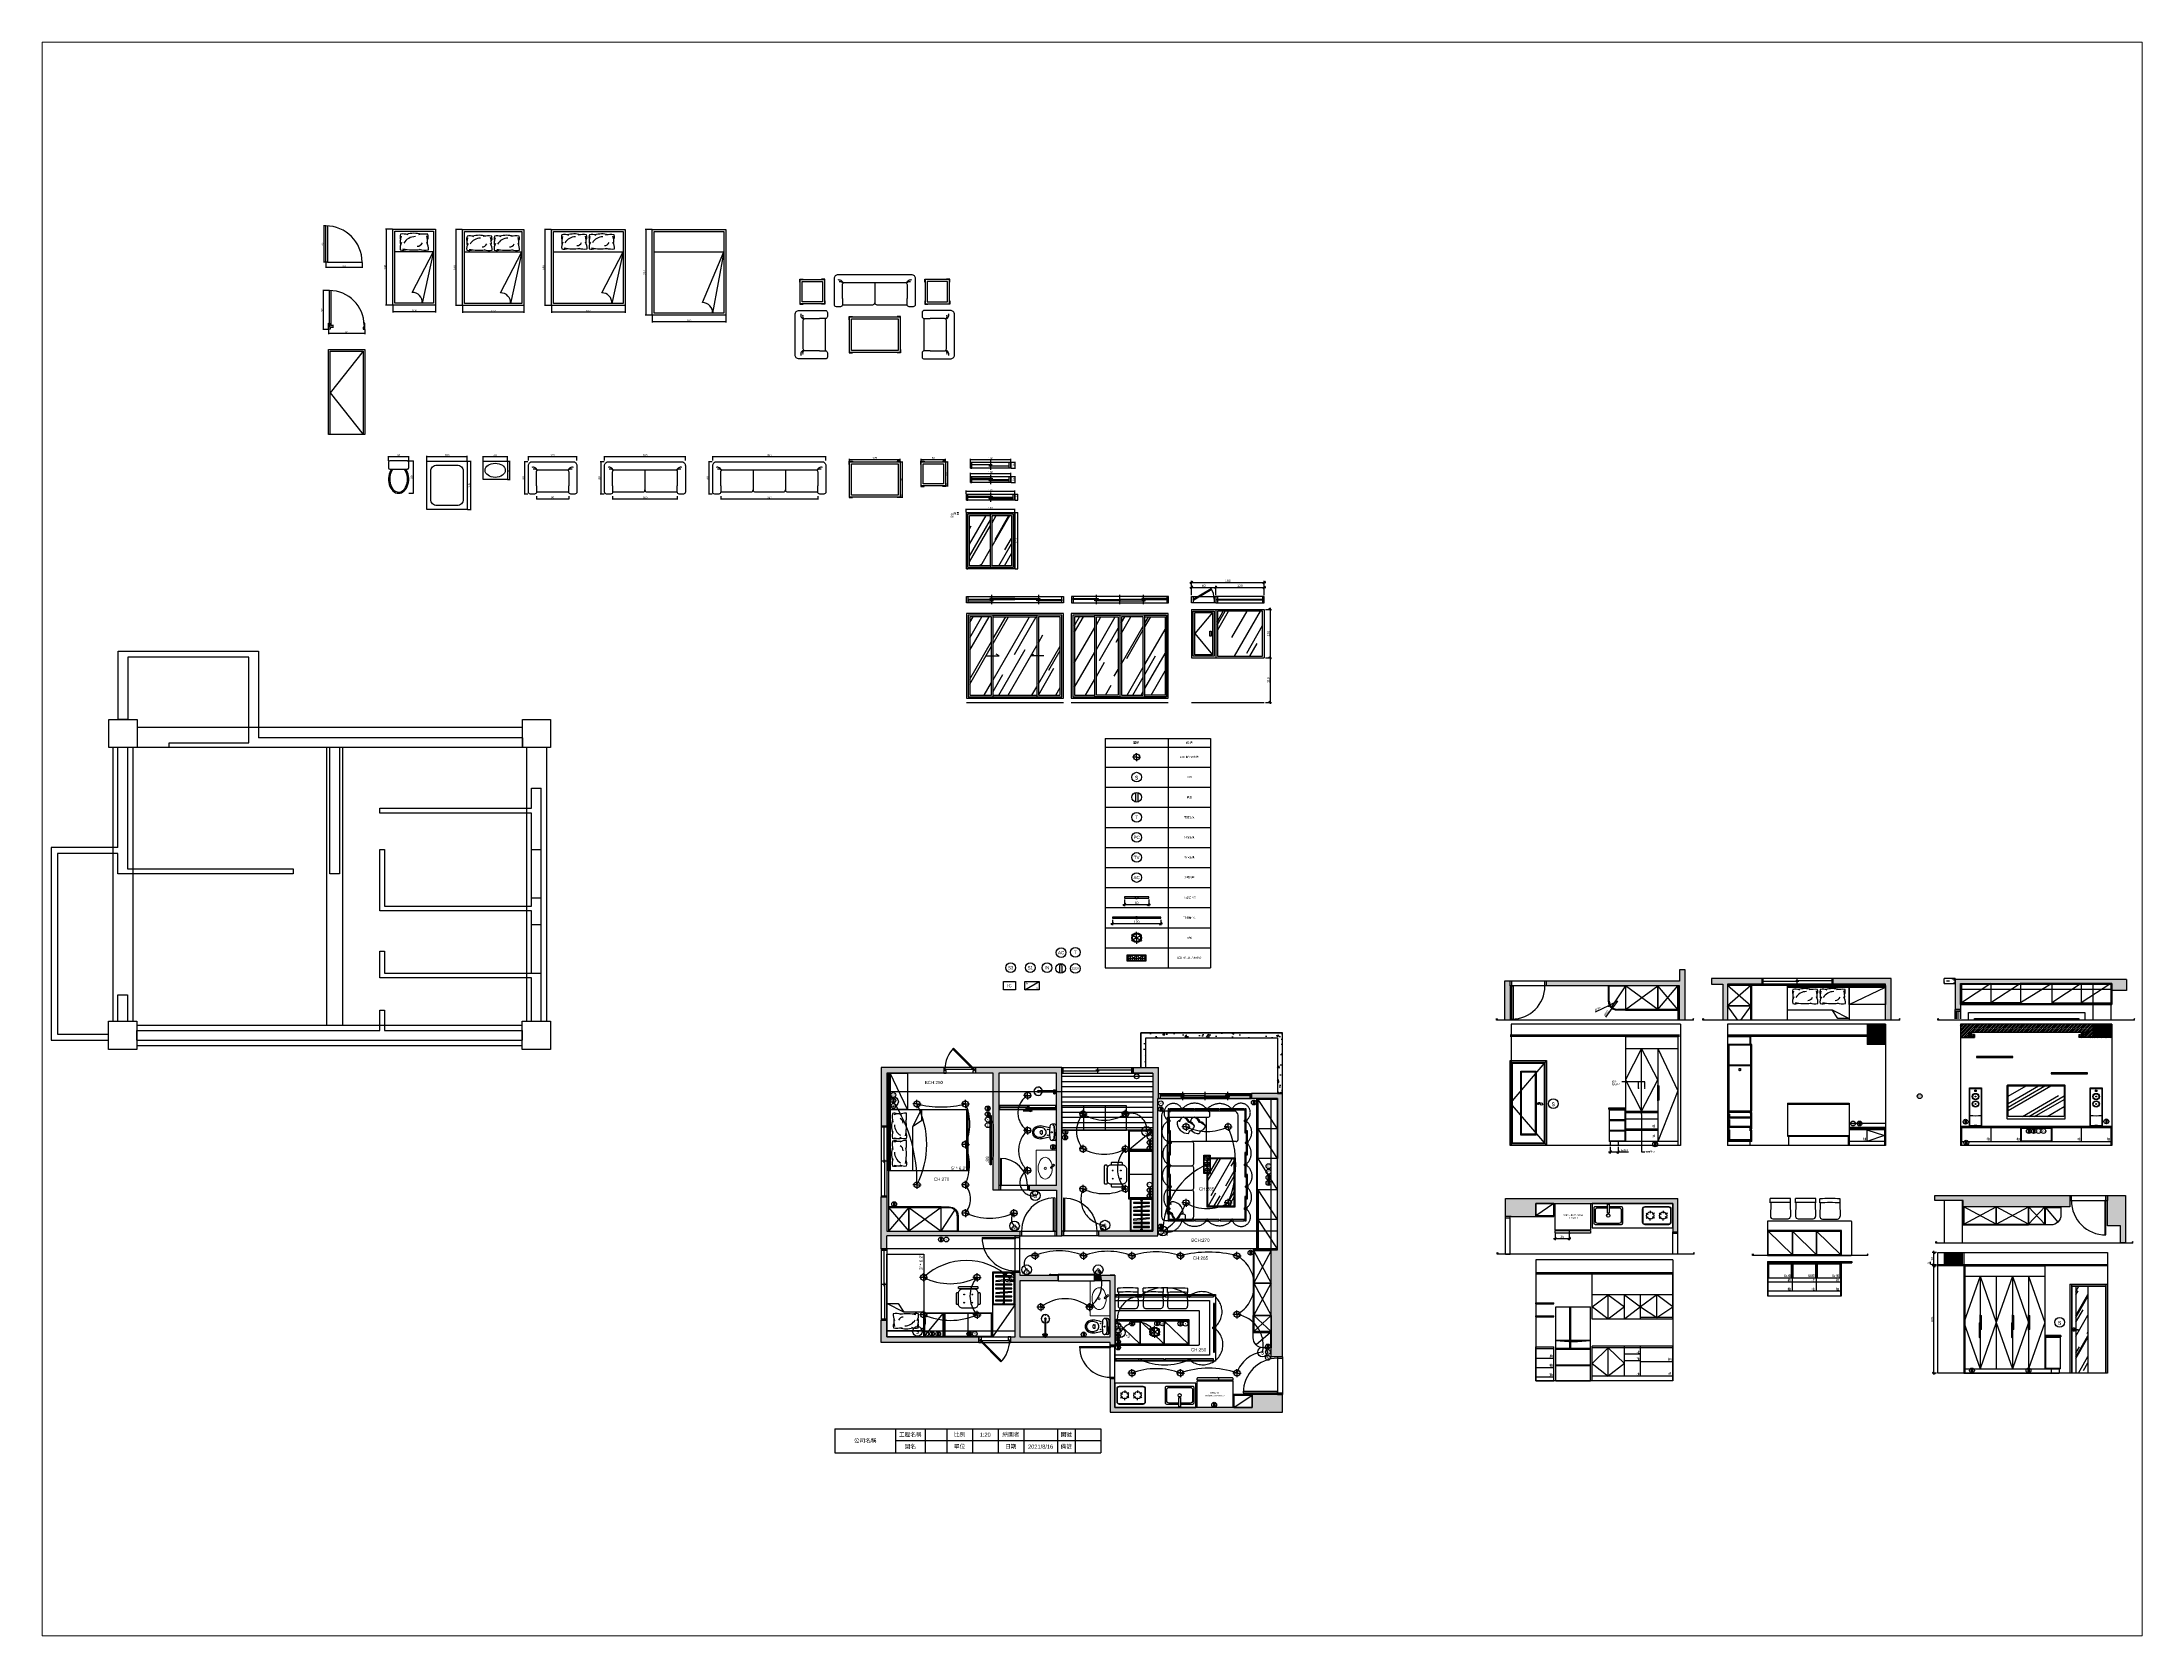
# Paper-space layout '配置2' of a CAD drawing. Header units: millimetres. Extents: x 26 to 231, y 20 to 176.
# The model-space entities are those that its viewports show. They can reach past a viewport. Long polylines and large blocks are cut down to what shows.
import ezdxf
from ezdxf import colors
from ezdxf.entities.mleader import LeaderData, LeaderLine
from ezdxf.enums import TextEntityAlignment as Align
from ezdxf.lldxf.tags import DXFTag
from ezdxf.math import Vec2, Vec3

# ---------------------------------------------------------------- set-up
doc = ezdxf.new("R2010")
doc.units = ezdxf.units.MM
doc.header["$PDMODE"] = 3
doc.linetypes.add('HIDDEN', pattern=[9.525, 6.35, -3.175])
for name, color, linetype in [('01-結構住', 1, 'Continuous'), ('02-結構樑', 251, 'HIDDEN'), ('03-結構牆', 8, 'Continuous'), ('04-門線', 94, 'Continuous'), ('05-窗線', 150, 'Continuous'), ('06-傢俱', 6, 'Continuous'), ('07-衛浴', 160, 'Continuous'), ('10-標註', 140, 'Continuous'), ('11-填充', 8, 'Continuous'), ('12-天花板', 120, 'Continuous'), ('13-線', 40, 'Continuous'), ('14-燈具', 40, 'Continuous')]:
    doc.layers.add(name, color=color, linetype=linetype)
doc.layers.add('15-板', color=3, linetype='Continuous', plot=False)
doc.layers.add('16-表格', color=255, linetype='Continuous', plot=False)
doc.styles.get("Standard").update_dxf_attribs({"font": 'arial.ttf'})
tags = doc.linetypes.add('CENTER2', pattern=[28.575, 19.05, -3.175, 3.175, -3.175]).pattern_tags.tags
tags[10:11] = [DXFTag(74, 4), DXFTag(75, 0), DXFTag(340, '0'), DXFTag(46, 0.0), DXFTag(50, 0.0), DXFTag(44, 0.0), DXFTag(45, 0.0)]
tags[8:9] = [DXFTag(74, 4), DXFTag(75, 0), DXFTag(340, '0'), DXFTag(46, 0.0), DXFTag(50, 0.0), DXFTag(44, 0.0), DXFTag(45, 0.0)]
tags[6:7] = [DXFTag(74, 4), DXFTag(75, 0), DXFTag(340, '0'), DXFTag(46, 0.0), DXFTag(50, 0.0), DXFTag(44, 0.0), DXFTag(45, 0.0)]
tags[4:5] = [DXFTag(74, 4), DXFTag(75, 0), DXFTag(340, '0'), DXFTag(46, 0.0), DXFTag(50, 0.0), DXFTag(44, 0.0), DXFTag(45, 0.0)]
doc.dimstyles.new('1倍', dxfattribs={"dimtxt": 6, "dimasz": 6, "dimexe": 4, "dimexo": 3.5, "dimgap": 1, "dimtad": 1, "dimdec": 1, "dimtxsty": 'Standard', "dimblk": 'OBLIQUE', "dimcen": 0.09, "dimdle": 4, "dimclrd": 140, "dimclre": 140, "dimclrt": 140, "dimadec": 0, "dimazin": 0, "dimtfac": 1, "dimtdec": 1, "dimtmove": 0, "dimatfit": 3, "dimfxl": 1, "dimarcsym": 1})
doc.dimstyles.new('ISO-25', dxfattribs={"dimtxt": 5, "dimasz": 2.5, "dimexe": 1.25, "dimexo": 0.625, "dimtad": 1, "dimdec": 1, "dimtxsty": 'Standard', "dimblk": 'ARCHTICK', "dimcen": 2.5, "dimadec": 0, "dimazin": 0, "dimtfac": 1, "dimtdec": 1, "dimtmove": 0, "dimatfit": 3, "dimfxl": 1, "dimarcsym": 0})
pattern_1 = [(60, (0, -41.68), (17.8289, 183.2805), [1143, -152.4, 381, -76.2]), (60, (17.68, 65.14), (-125.8682, -15.3181), [228.6, -25.146, 457.2, -57.15]), (60, (-37.04, 23.7), (153.90594, 368.6809), [609.6, -106.68, 304.8, -76.2])]

# ---------------------------------------------------------------- blocks, each defined once
blk = doc.blocks.new('_ArchTick')
at = {"color": 0, "linetype": 'ByBlock', "const_width": 0.15}
blk.add_lwpolyline([(-0.5, -0.5), (0.5, 0.5)], dxfattribs=at)
blk = doc.blocks.new('*D1')
at = {"layer": '10-標註', "color": 0, "lineweight": -2, "transparency": 16777216}
for p, q in [((1250.1, 2120.2), (1250.1, 2131.6)), ((1300.1, 2120.2), (1300.1, 2131.6)), ((1250.1, 2130.3), (1300.1, 2130.3))]:
    blk.add_line(p, q, dxfattribs=at)
at = {"layer": 'Defpoints', "color": 0, "transparency": 16777216}
for p in [(1250.1, 2119.6), (1300.1, 2130.3), (1300.1, 2119.6)]:
    blk.add_point(p, dxfattribs=at)
at = {"layer": '10-標註', "color": 0, "lineweight": -2, "transparency": 16777216, "xscale": 2.5, "yscale": 2.5, "zscale": 2.5, "rotation": 180}
blk.add_blockref('_ArchTick', (1250.1, 2130.3), dxfattribs=at)
at = {"layer": '10-標註', "color": 0, "lineweight": -2, "transparency": 16777216, "xscale": 2.5, "yscale": 2.5, "zscale": 2.5}
blk.add_blockref('_ArchTick', (1300.1, 2130.3), dxfattribs=at)
at = {"layer": '10-標註', "color": 0, "transparency": 16777216, "insert": (1275.1, 2133.5), "char_height": 5, "attachment_point": 5}
blk.add_mtext('50', dxfattribs=at)
blk = doc.blocks.new('*D2')
at = {"layer": '10-標註', "color": 0, "lineweight": -2, "transparency": 16777216}
for p, q in [((1300.7, 2119.5), (1312.1, 2119.5)), ((1310.9, 2119.5), (1310.9, 2039.5)), ((1300.7, 2039.5), (1312.1, 2039.5))]:
    blk.add_line(p, q, dxfattribs=at)
at = {"layer": 'Defpoints', "color": 0, "transparency": 16777216}
for p in [(1300.1, 2119.5), (1300.1, 2039.5), (1310.9, 2039.5)]:
    blk.add_point(p, dxfattribs=at)
at = {"layer": '10-標註', "color": 0, "lineweight": -2, "transparency": 16777216, "xscale": 2.5, "yscale": 2.5, "zscale": 2.5}
for p, rotation in [((1310.9, 2119.5), 90), ((1310.9, 2039.5), 270)]:
    blk.add_blockref('_ArchTick', p, dxfattribs=dict(at, rotation=rotation))
at = {"layer": '10-標註', "color": 0, "transparency": 16777216, "insert": (1307.7, 2079.5), "char_height": 5, "attachment_point": 5, "rotation": 90}
blk.add_mtext('80', dxfattribs=at)
blk = doc.blocks.new('*D3')
at = {"layer": '10-標註', "color": 0, "lineweight": -2, "transparency": 16777216}
for p, q in [((1344.9, 2120), (1344.9, 2132)), ((1444.9, 2120), (1444.9, 2132)), ((1344.9, 2130.7), (1444.9, 2130.7))]:
    blk.add_line(p, q, dxfattribs=at)
at = {"layer": 'Defpoints', "color": 0, "transparency": 16777216}
for p in [(1344.9, 2119.4), (1444.9, 2130.7), (1444.9, 2119.4)]:
    blk.add_point(p, dxfattribs=at)
at = {"layer": '10-標註', "color": 0, "lineweight": -2, "transparency": 16777216, "xscale": 2.5, "yscale": 2.5, "zscale": 2.5, "rotation": 180}
blk.add_blockref('_ArchTick', (1344.9, 2130.7), dxfattribs=at)
at = {"layer": '10-標註', "color": 0, "lineweight": -2, "transparency": 16777216, "xscale": 2.5, "yscale": 2.5, "zscale": 2.5}
blk.add_blockref('_ArchTick', (1444.9, 2130.7), dxfattribs=at)
at = {"layer": '10-標註', "color": 0, "transparency": 16777216, "insert": (1394.9, 2133.9), "char_height": 5, "attachment_point": 5}
blk.add_mtext('100', dxfattribs=at)
blk = doc.blocks.new('*D4')
at = {"layer": '10-標註', "color": 0, "lineweight": -2, "transparency": 16777216}
for p, q in [((1445.5, 2119.4), (1454.4, 2119.4)), ((1453.2, 2119.4), (1453.2, 1999.4)), ((1445.5, 1999.4), (1454.4, 1999.4))]:
    blk.add_line(p, q, dxfattribs=at)
at = {"layer": 'Defpoints', "color": 0, "transparency": 16777216}
for p in [(1444.9, 2119.4), (1444.9, 1999.4), (1453.2, 1999.4)]:
    blk.add_point(p, dxfattribs=at)
at = {"layer": '10-標註', "color": 0, "lineweight": -2, "transparency": 16777216, "xscale": 2.5, "yscale": 2.5, "zscale": 2.5}
for p, rotation in [((1453.2, 2119.4), 90), ((1453.2, 1999.4), 270)]:
    blk.add_blockref('_ArchTick', p, dxfattribs=dict(at, rotation=rotation))
at = {"layer": '10-標註', "color": 0, "transparency": 16777216, "insert": (1450, 2059.4), "char_height": 5, "attachment_point": 5, "rotation": 90}
blk.add_mtext('120', dxfattribs=at)
blk = doc.blocks.new('*D5')
at = {"layer": '10-標註', "color": 0, "lineweight": -2, "transparency": 16777216}
for p, q in [((1484.3, 2119.7), (1484.3, 2131.6)), ((1544.3, 2119.7), (1544.3, 2131.6)), ((1484.3, 2130.3), (1544.3, 2130.3))]:
    blk.add_line(p, q, dxfattribs=at)
at = {"layer": 'Defpoints', "color": 0, "transparency": 16777216}
for p in [(1484.3, 2119), (1544.3, 2130.3), (1544.3, 2119)]:
    blk.add_point(p, dxfattribs=at)
at = {"layer": '10-標註', "color": 0, "lineweight": -2, "transparency": 16777216, "xscale": 2.5, "yscale": 2.5, "zscale": 2.5, "rotation": 180}
blk.add_blockref('_ArchTick', (1484.3, 2130.3), dxfattribs=at)
at = {"layer": '10-標註', "color": 0, "lineweight": -2, "transparency": 16777216, "xscale": 2.5, "yscale": 2.5, "zscale": 2.5}
blk.add_blockref('_ArchTick', (1544.3, 2130.3), dxfattribs=at)
at = {"layer": '10-標註', "color": 0, "transparency": 16777216, "insert": (1514.3, 2133.5), "char_height": 5, "attachment_point": 5}
blk.add_mtext('60', dxfattribs=at)
blk = doc.blocks.new('*D6')
at = {"layer": '10-標註', "color": 0, "lineweight": -2, "transparency": 16777216}
for p, q in [((1544.9, 2119), (1551.1, 2119)), ((1549.9, 2119), (1549.9, 2074)), ((1544.9, 2074), (1551.1, 2074))]:
    blk.add_line(p, q, dxfattribs=at)
at = {"layer": 'Defpoints', "color": 0, "transparency": 16777216}
for p in [(1544.3, 2119), (1544.3, 2074), (1549.9, 2074)]:
    blk.add_point(p, dxfattribs=at)
at = {"layer": '10-標註', "color": 0, "lineweight": -2, "transparency": 16777216, "xscale": 2.5, "yscale": 2.5, "zscale": 2.5}
for p, rotation in [((1549.9, 2119), 90), ((1549.9, 2074), 270)]:
    blk.add_blockref('_ArchTick', p, dxfattribs=dict(at, rotation=rotation))
at = {"layer": '10-標註', "color": 0, "transparency": 16777216, "insert": (1546.7, 2096.5), "char_height": 5, "attachment_point": 5, "rotation": 90}
blk.add_mtext('45', dxfattribs=at)
blk = doc.blocks.new('*D7')
at = {"layer": '10-標註', "color": 0, "lineweight": -2, "transparency": 16777216}
for p, q in [((1596.4, 2120.6), (1596.4, 2131.6)), ((1716.4, 2120.6), (1716.4, 2131.6)), ((1596.4, 2130.3), (1716.4, 2130.3))]:
    blk.add_line(p, q, dxfattribs=at)
at = {"layer": 'Defpoints', "color": 0, "transparency": 16777216}
for p in [(1596.4, 2120), (1716.4, 2130.3), (1716.4, 2120)]:
    blk.add_point(p, dxfattribs=at)
at = {"layer": '10-標註', "color": 0, "lineweight": -2, "transparency": 16777216, "xscale": 2.5, "yscale": 2.5, "zscale": 2.5, "rotation": 180}
blk.add_blockref('_ArchTick', (1596.4, 2130.3), dxfattribs=at)
at = {"layer": '10-標註', "color": 0, "lineweight": -2, "transparency": 16777216, "xscale": 2.5, "yscale": 2.5, "zscale": 2.5}
blk.add_blockref('_ArchTick', (1716.4, 2130.3), dxfattribs=at)
at = {"layer": '10-標註', "color": 0, "transparency": 16777216, "insert": (1656.4, 2133.5), "char_height": 5, "attachment_point": 5}
blk.add_mtext('120', dxfattribs=at)
blk = doc.blocks.new('*D8')
at = {"layer": '10-標註', "color": 0, "lineweight": -2, "transparency": 16777216}
for p, q in [((1595.2, 2117.8), (1585.8, 2117.8)), ((1587, 2117.8), (1587, 2037.8)), ((1595.2, 2037.8), (1585.8, 2037.8))]:
    blk.add_line(p, q, dxfattribs=at)
at = {"layer": 'Defpoints', "color": 0, "transparency": 16777216}
for p in [(1595.8, 2117.8), (1587, 2037.8), (1595.8, 2037.8)]:
    blk.add_point(p, dxfattribs=at)
at = {"layer": '10-標註', "color": 0, "lineweight": -2, "transparency": 16777216, "xscale": 2.5, "yscale": 2.5, "zscale": 2.5}
for p, rotation in [((1587, 2117.8), 90), ((1587, 2037.8), 270)]:
    blk.add_blockref('_ArchTick', p, dxfattribs=dict(at, rotation=rotation))
at = {"layer": '10-標註', "color": 0, "transparency": 16777216, "insert": (1583.8, 2077.8), "char_height": 5, "attachment_point": 5, "rotation": 90}
blk.add_mtext('80', dxfattribs=at)
blk = doc.blocks.new('*D9')
at = {"layer": '10-標註', "color": 0, "lineweight": -2, "transparency": 16777216}
for p, q in [((1785, 2120.6), (1785, 2131.6)), ((1985, 2120.6), (1985, 2131.6)), ((1785, 2130.3), (1985, 2130.3))]:
    blk.add_line(p, q, dxfattribs=at)
at = {"layer": 'Defpoints', "color": 0, "transparency": 16777216}
for p in [(1785, 2120), (1985, 2130.3), (1985, 2120)]:
    blk.add_point(p, dxfattribs=at)
at = {"layer": '10-標註', "color": 0, "lineweight": -2, "transparency": 16777216, "xscale": 2.5, "yscale": 2.5, "zscale": 2.5, "rotation": 180}
blk.add_blockref('_ArchTick', (1785, 2130.3), dxfattribs=at)
at = {"layer": '10-標註', "color": 0, "lineweight": -2, "transparency": 16777216, "xscale": 2.5, "yscale": 2.5, "zscale": 2.5}
blk.add_blockref('_ArchTick', (1985, 2130.3), dxfattribs=at)
at = {"layer": '10-標註', "color": 0, "transparency": 16777216, "insert": (1885, 2133.5), "char_height": 5, "attachment_point": 5}
blk.add_mtext('200', dxfattribs=at)
blk = doc.blocks.new('*D10')
at = {"layer": '10-標註', "color": 0, "lineweight": -2, "transparency": 16777216}
for p, q in [((1783.7, 2117.8), (1774.3, 2117.8)), ((1775.6, 2117.8), (1775.6, 2037.8)), ((1783.7, 2037.8), (1774.3, 2037.8))]:
    blk.add_line(p, q, dxfattribs=at)
at = {"layer": 'Defpoints', "color": 0, "transparency": 16777216}
for p in [(1784.3, 2117.8), (1775.6, 2037.8), (1784.3, 2037.8)]:
    blk.add_point(p, dxfattribs=at)
at = {"layer": '10-標註', "color": 0, "lineweight": -2, "transparency": 16777216, "xscale": 2.5, "yscale": 2.5, "zscale": 2.5}
for p, rotation in [((1775.6, 2117.8), 90), ((1775.6, 2037.8), 270)]:
    blk.add_blockref('_ArchTick', p, dxfattribs=dict(at, rotation=rotation))
at = {"layer": '10-標註', "color": 0, "transparency": 16777216, "insert": (1772.4, 2077.8), "char_height": 5, "attachment_point": 5, "rotation": 90}
blk.add_mtext('80', dxfattribs=at)
blk = doc.blocks.new('*D11')
at = {"layer": '10-標註', "color": 0, "lineweight": -2, "transparency": 16777216}
for p, q in [((1616.4, 2032.8), (1616.4, 2024.8)), ((1696.4, 2032.8), (1696.4, 2024.8)), ((1616.4, 2026), (1696.4, 2026))]:
    blk.add_line(p, q, dxfattribs=at)
at = {"layer": 'Defpoints', "color": 0, "transparency": 16777216}
for p in [(1616.4, 2033.5), (1696.4, 2033.5), (1696.4, 2026)]:
    blk.add_point(p, dxfattribs=at)
at = {"layer": '10-標註', "color": 0, "lineweight": -2, "transparency": 16777216, "xscale": 2.5, "yscale": 2.5, "zscale": 2.5, "rotation": 180}
blk.add_blockref('_ArchTick', (1616.4, 2026), dxfattribs=at)
at = {"layer": '10-標註', "color": 0, "lineweight": -2, "transparency": 16777216, "xscale": 2.5, "yscale": 2.5, "zscale": 2.5}
blk.add_blockref('_ArchTick', (1696.4, 2026), dxfattribs=at)
at = {"layer": '10-標註', "color": 0, "transparency": 16777216, "insert": (1656.4, 2029.2), "char_height": 5, "attachment_point": 5}
blk.add_mtext('80', dxfattribs=at)
blk = doc.blocks.new('*D12')
at = {"layer": '10-標註', "color": 0, "lineweight": -2, "transparency": 16777216}
for p, q in [((1805, 2032.6), (1805, 2024.4)), ((1965, 2032.6), (1965, 2024.4)), ((1805, 2025.6), (1965, 2025.6))]:
    blk.add_line(p, q, dxfattribs=at)
at = {"layer": 'Defpoints', "color": 0, "transparency": 16777216}
for p in [(1805, 2033.3), (1965, 2033.3), (1965, 2025.6)]:
    blk.add_point(p, dxfattribs=at)
at = {"layer": '10-標註', "color": 0, "lineweight": -2, "transparency": 16777216, "xscale": 2.5, "yscale": 2.5, "zscale": 2.5, "rotation": 180}
blk.add_blockref('_ArchTick', (1805, 2025.6), dxfattribs=at)
at = {"layer": '10-標註', "color": 0, "lineweight": -2, "transparency": 16777216, "xscale": 2.5, "yscale": 2.5, "zscale": 2.5}
blk.add_blockref('_ArchTick', (1965, 2025.6), dxfattribs=at)
at = {"layer": '10-標註', "color": 0, "transparency": 16777216, "insert": (1885, 2028.8), "char_height": 5, "attachment_point": 5}
blk.add_mtext('160', dxfattribs=at)
blk = doc.blocks.new('*D13')
at = {"layer": '10-標註', "color": 0, "lineweight": -2, "transparency": 16777216}
for p, q in [((2052.7, 2120.6), (2052.7, 2131.6)), ((2332.7, 2120.6), (2332.7, 2131.6)), ((2052.7, 2130.3), (2332.7, 2130.3))]:
    blk.add_line(p, q, dxfattribs=at)
at = {"layer": 'Defpoints', "color": 0, "transparency": 16777216}
for p in [(2052.7, 2120), (2332.7, 2130.3), (2332.7, 2120)]:
    blk.add_point(p, dxfattribs=at)
at = {"layer": '10-標註', "color": 0, "lineweight": -2, "transparency": 16777216, "xscale": 2.5, "yscale": 2.5, "zscale": 2.5, "rotation": 180}
blk.add_blockref('_ArchTick', (2052.7, 2130.3), dxfattribs=at)
at = {"layer": '10-標註', "color": 0, "lineweight": -2, "transparency": 16777216, "xscale": 2.5, "yscale": 2.5, "zscale": 2.5}
blk.add_blockref('_ArchTick', (2332.7, 2130.3), dxfattribs=at)
at = {"layer": '10-標註', "color": 0, "transparency": 16777216, "insert": (2192.7, 2133.5), "char_height": 5, "attachment_point": 5}
blk.add_mtext('280', dxfattribs=at)
blk = doc.blocks.new('*D14')
at = {"layer": '10-標註', "color": 0, "lineweight": -2, "transparency": 16777216}
for p, q in [((2051.5, 2117.8), (2042.1, 2117.8)), ((2043.3, 2117.8), (2043.3, 2037.8)), ((2051.5, 2037.8), (2042.1, 2037.8))]:
    blk.add_line(p, q, dxfattribs=at)
at = {"layer": 'Defpoints', "color": 0, "transparency": 16777216}
for p in [(2052.1, 2117.8), (2043.3, 2037.8), (2052.1, 2037.8)]:
    blk.add_point(p, dxfattribs=at)
at = {"layer": '10-標註', "color": 0, "lineweight": -2, "transparency": 16777216, "xscale": 2.5, "yscale": 2.5, "zscale": 2.5}
for p, rotation in [((2043.3, 2117.8), 90), ((2043.3, 2037.8), 270)]:
    blk.add_blockref('_ArchTick', p, dxfattribs=dict(at, rotation=rotation))
at = {"layer": '10-標註', "color": 0, "transparency": 16777216, "insert": (2040.1, 2077.8), "char_height": 5, "attachment_point": 5, "rotation": 90}
blk.add_mtext('80', dxfattribs=at)
blk = doc.blocks.new('*D15')
at = {"layer": '10-標註', "color": 0, "lineweight": -2, "transparency": 16777216}
for p, q in [((2072.7, 2032.6), (2072.7, 2024.4)), ((2312.7, 2032.6), (2312.7, 2024.4)), ((2072.7, 2025.6), (2312.7, 2025.6))]:
    blk.add_line(p, q, dxfattribs=at)
at = {"layer": 'Defpoints', "color": 0, "transparency": 16777216}
for p in [(2072.7, 2033.3), (2312.7, 2033.3), (2312.7, 2025.6)]:
    blk.add_point(p, dxfattribs=at)
at = {"layer": '10-標註', "color": 0, "lineweight": -2, "transparency": 16777216, "xscale": 2.5, "yscale": 2.5, "zscale": 2.5, "rotation": 180}
blk.add_blockref('_ArchTick', (2072.7, 2025.6), dxfattribs=at)
at = {"layer": '10-標註', "color": 0, "lineweight": -2, "transparency": 16777216, "xscale": 2.5, "yscale": 2.5, "zscale": 2.5}
blk.add_blockref('_ArchTick', (2312.7, 2025.6), dxfattribs=at)
at = {"layer": '10-標註', "color": 0, "transparency": 16777216, "insert": (2192.7, 2028.8), "char_height": 5, "attachment_point": 5}
blk.add_mtext('240', dxfattribs=at)
blk = doc.blocks.new('*D16')
at = {"layer": '10-標註', "color": 0, "lineweight": -2, "transparency": 16777216}
for p, q in [((2391.4, 2118.4), (2391.4, 2124.8)), ((2391.4, 2123.6), (2516.4, 2123.6)), ((2516.4, 2118.4), (2516.4, 2124.8))]:
    blk.add_line(p, q, dxfattribs=at)
at = {"layer": 'Defpoints', "color": 0, "transparency": 16777216}
for p in [(2391.4, 2117.8), (2516.4, 2123.6), (2516.4, 2117.8)]:
    blk.add_point(p, dxfattribs=at)
at = {"layer": '10-標註', "color": 0, "lineweight": -2, "transparency": 16777216, "xscale": 2.5, "yscale": 2.5, "zscale": 2.5, "rotation": 180}
blk.add_blockref('_ArchTick', (2391.4, 2123.6), dxfattribs=at)
at = {"layer": '10-標註', "color": 0, "lineweight": -2, "transparency": 16777216, "xscale": 2.5, "yscale": 2.5, "zscale": 2.5}
blk.add_blockref('_ArchTick', (2516.4, 2123.6), dxfattribs=at)
at = {"layer": '10-標註', "color": 0, "transparency": 16777216, "insert": (2453.9, 2126.7), "char_height": 5, "attachment_point": 5}
blk.add_mtext('125', dxfattribs=at)
blk = doc.blocks.new('*D17')
at = {"layer": '10-標註', "color": 0, "lineweight": -2, "transparency": 16777216}
for p, q in [((2517, 2117.8), (2523, 2117.8)), ((2521.7, 2117.8), (2521.7, 2029.8)), ((2517, 2029.8), (2523, 2029.8))]:
    blk.add_line(p, q, dxfattribs=at)
at = {"layer": 'Defpoints', "color": 0, "transparency": 16777216}
for p in [(2516.4, 2117.8), (2516.4, 2029.8), (2521.7, 2029.8)]:
    blk.add_point(p, dxfattribs=at)
at = {"layer": '10-標註', "color": 0, "lineweight": -2, "transparency": 16777216, "xscale": 2.5, "yscale": 2.5, "zscale": 2.5}
for p, rotation in [((2521.7, 2117.8), 90), ((2521.7, 2029.8), 270)]:
    blk.add_blockref('_ArchTick', p, dxfattribs=dict(at, rotation=rotation))
at = {"layer": '10-標註', "color": 0, "transparency": 16777216, "insert": (2518.6, 2073.8), "char_height": 5, "attachment_point": 5, "rotation": 90}
blk.add_mtext('88', dxfattribs=at)
blk = doc.blocks.new('*D18')
at = {"layer": '10-標註', "color": 0, "lineweight": -2, "transparency": 16777216}
for p, q in [((2569, 2118.4), (2569, 2124.8)), ((2569, 2123.6), (2629, 2123.6)), ((2629, 2118.4), (2629, 2124.8))]:
    blk.add_line(p, q, dxfattribs=at)
at = {"layer": 'Defpoints', "color": 0, "transparency": 16777216}
for p in [(2569, 2117.8), (2629, 2123.6), (2629, 2117.8)]:
    blk.add_point(p, dxfattribs=at)
at = {"layer": '10-標註', "color": 0, "lineweight": -2, "transparency": 16777216, "xscale": 2.5, "yscale": 2.5, "zscale": 2.5, "rotation": 180}
blk.add_blockref('_ArchTick', (2569, 2123.6), dxfattribs=at)
at = {"layer": '10-標註', "color": 0, "lineweight": -2, "transparency": 16777216, "xscale": 2.5, "yscale": 2.5, "zscale": 2.5}
blk.add_blockref('_ArchTick', (2629, 2123.6), dxfattribs=at)
at = {"layer": '10-標註', "color": 0, "transparency": 16777216, "insert": (2599, 2126.7), "char_height": 5, "attachment_point": 5}
blk.add_mtext('60', dxfattribs=at)
blk = doc.blocks.new('*D19')
at = {"layer": '10-標註', "color": 0, "lineweight": -2, "transparency": 16777216}
for p, q in [((2629.6, 2117.8), (2635.6, 2117.8)), ((2634.3, 2117.8), (2634.3, 2057.8)), ((2629.6, 2057.8), (2635.6, 2057.8))]:
    blk.add_line(p, q, dxfattribs=at)
at = {"layer": 'Defpoints', "color": 0, "transparency": 16777216}
for p in [(2629, 2117.8), (2629, 2057.8), (2634.3, 2057.8)]:
    blk.add_point(p, dxfattribs=at)
at = {"layer": '10-標註', "color": 0, "lineweight": -2, "transparency": 16777216, "xscale": 2.5, "yscale": 2.5, "zscale": 2.5}
for p, rotation in [((2634.3, 2117.8), 90), ((2634.3, 2057.8), 270)]:
    blk.add_blockref('_ArchTick', p, dxfattribs=dict(at, rotation=rotation))
at = {"layer": '10-標註', "color": 0, "transparency": 16777216, "insert": (2631.1, 2087.8), "char_height": 5, "attachment_point": 5, "rotation": 90}
blk.add_mtext('60', dxfattribs=at)
blk = doc.blocks.new('*D20')
at = {"layer": '10-標註', "color": 0, "lineweight": -2, "transparency": 16777216}
for p, q in [((2690.5, 2117.4), (2690.5, 2124.6)), ((2690.5, 2123.4), (2790.5, 2123.4)), ((2790.5, 2117.4), (2790.5, 2124.6))]:
    blk.add_line(p, q, dxfattribs=at)
at = {"layer": 'Defpoints', "color": 0, "transparency": 16777216}
for p in [(2690.5, 2116.8), (2790.5, 2123.4), (2790.5, 2116.8)]:
    blk.add_point(p, dxfattribs=at)
at = {"layer": '10-標註', "color": 0, "lineweight": -2, "transparency": 16777216, "xscale": 2.5, "yscale": 2.5, "zscale": 2.5, "rotation": 180}
blk.add_blockref('_ArchTick', (2690.5, 2123.4), dxfattribs=at)
at = {"layer": '10-標註', "color": 0, "lineweight": -2, "transparency": 16777216, "xscale": 2.5, "yscale": 2.5, "zscale": 2.5}
blk.add_blockref('_ArchTick', (2790.5, 2123.4), dxfattribs=at)
at = {"layer": '10-標註', "color": 0, "transparency": 16777216, "insert": (2740.5, 2126.5), "char_height": 5, "attachment_point": 5}
blk.add_mtext('100', dxfattribs=at)
blk = doc.blocks.new('*D21')
at = {"layer": '10-標註', "color": 0, "lineweight": -2, "transparency": 16777216}
for p, q in [((2690.5, 2082), (2690.5, 2090.2)), ((2690.5, 2088.9), (2790.5, 2088.9)), ((2790.5, 2082), (2790.5, 2090.2))]:
    blk.add_line(p, q, dxfattribs=at)
at = {"layer": 'Defpoints', "color": 0, "transparency": 16777216}
for p in [(2690.5, 2081.4), (2790.5, 2088.9), (2790.5, 2081.4)]:
    blk.add_point(p, dxfattribs=at)
at = {"layer": '10-標註', "color": 0, "lineweight": -2, "transparency": 16777216, "xscale": 2.5, "yscale": 2.5, "zscale": 2.5, "rotation": 180}
blk.add_blockref('_ArchTick', (2690.5, 2088.9), dxfattribs=at)
at = {"layer": '10-標註', "color": 0, "lineweight": -2, "transparency": 16777216, "xscale": 2.5, "yscale": 2.5, "zscale": 2.5}
blk.add_blockref('_ArchTick', (2790.5, 2088.9), dxfattribs=at)
at = {"layer": '10-標註', "color": 0, "transparency": 16777216, "insert": (2740.5, 2092.1), "char_height": 5, "attachment_point": 5}
blk.add_mtext('100', dxfattribs=at)
blk = doc.blocks.new('*D22')
at = {"layer": '10-標註', "color": 0, "lineweight": -2, "transparency": 16777216}
for p, q in [((2680.5, 2037.9), (2680.5, 2046.1)), ((2680.5, 2044.8), (2800.5, 2044.8)), ((2800.5, 2037.9), (2800.5, 2046.1))]:
    blk.add_line(p, q, dxfattribs=at)
at = {"layer": 'Defpoints', "color": 0, "transparency": 16777216}
for p in [(2680.5, 2037.3), (2800.5, 2044.8), (2800.5, 2037.3)]:
    blk.add_point(p, dxfattribs=at)
at = {"layer": '10-標註', "color": 0, "lineweight": -2, "transparency": 16777216, "xscale": 2.5, "yscale": 2.5, "zscale": 2.5, "rotation": 180}
blk.add_blockref('_ArchTick', (2680.5, 2044.8), dxfattribs=at)
at = {"layer": '10-標註', "color": 0, "lineweight": -2, "transparency": 16777216, "xscale": 2.5, "yscale": 2.5, "zscale": 2.5}
blk.add_blockref('_ArchTick', (2800.5, 2044.8), dxfattribs=at)
at = {"layer": '10-標註', "color": 0, "transparency": 16777216, "insert": (2740.5, 2048), "char_height": 5, "attachment_point": 5}
blk.add_mtext('120', dxfattribs=at)
blk = doc.blocks.new('*D23')
at = {"layer": '10-標註', "color": 0, "lineweight": -2, "transparency": 16777216}
for p, q in [((2680.5, 1993), (2680.5, 2001.1)), ((2680.5, 1999.9), (2800.5, 1999.9)), ((2800.5, 1993), (2800.5, 2001.1))]:
    blk.add_line(p, q, dxfattribs=at)
at = {"layer": 'Defpoints', "color": 0, "transparency": 16777216}
for p in [(2680.5, 1992.3), (2800.5, 1999.9), (2800.5, 1992.3)]:
    blk.add_point(p, dxfattribs=at)
at = {"layer": '10-標註', "color": 0, "lineweight": -2, "transparency": 16777216, "xscale": 2.5, "yscale": 2.5, "zscale": 2.5, "rotation": 180}
blk.add_blockref('_ArchTick', (2680.5, 1999.9), dxfattribs=at)
at = {"layer": '10-標註', "color": 0, "lineweight": -2, "transparency": 16777216, "xscale": 2.5, "yscale": 2.5, "zscale": 2.5}
blk.add_blockref('_ArchTick', (2800.5, 1999.9), dxfattribs=at)
at = {"layer": '10-標註', "color": 0, "transparency": 16777216, "insert": (2740.5, 2003.1), "char_height": 5, "attachment_point": 5}
blk.add_mtext('120', dxfattribs=at)
blk = doc.blocks.new('*D24')
at = {"layer": '10-標註', "color": 0, "lineweight": -2, "transparency": 16777216}
for p, q in [((2791.2, 2116.8), (2802, 2116.8)), ((2791.2, 2101.8), (2802, 2101.8)), ((2800.8, 2116.8), (2800.8, 2101.8))]:
    blk.add_line(p, q, dxfattribs=at)
at = {"layer": 'Defpoints', "color": 0, "transparency": 16777216}
for p in [(2790.5, 2116.8), (2790.5, 2101.8), (2800.8, 2101.8)]:
    blk.add_point(p, dxfattribs=at)
at = {"layer": '10-標註', "color": 0, "lineweight": -2, "transparency": 16777216, "xscale": 2.5, "yscale": 2.5, "zscale": 2.5}
for p, rotation in [((2800.8, 2116.8), 90), ((2800.8, 2101.8), 270)]:
    blk.add_blockref('_ArchTick', p, dxfattribs=dict(at, rotation=rotation))
at = {"layer": '10-標註', "color": 0, "transparency": 16777216, "insert": (2797.6, 2109.3), "char_height": 5, "attachment_point": 5, "rotation": 90}
blk.add_mtext('15', dxfattribs=at)
blk = doc.blocks.new('*D25')
at = {"layer": '10-標註', "color": 0, "lineweight": -2, "transparency": 16777216}
for p, q in [((2791.2, 2081.4), (2802, 2081.4)), ((2800.8, 2081.4), (2800.8, 2066.4)), ((2791.2, 2066.4), (2802, 2066.4))]:
    blk.add_line(p, q, dxfattribs=at)
at = {"layer": 'Defpoints', "color": 0, "transparency": 16777216}
for p in [(2790.5, 2081.4), (2790.5, 2066.4), (2800.8, 2066.4)]:
    blk.add_point(p, dxfattribs=at)
at = {"layer": '10-標註', "color": 0, "lineweight": -2, "transparency": 16777216, "xscale": 2.5, "yscale": 2.5, "zscale": 2.5}
for p, rotation in [((2800.8, 2081.4), 90), ((2800.8, 2066.4), 270)]:
    blk.add_blockref('_ArchTick', p, dxfattribs=dict(at, rotation=rotation))
at = {"layer": '10-標註', "color": 0, "transparency": 16777216, "insert": (2797.6, 2073.9), "char_height": 5, "attachment_point": 5, "rotation": 90}
blk.add_mtext('15', dxfattribs=at)
blk = doc.blocks.new('*D26')
at = {"layer": '10-標註', "color": 0, "lineweight": -2, "transparency": 16777216}
for p, q in [((2801.2, 2037.3), (2808.3, 2037.3)), ((2807, 2037.3), (2807, 2022.3)), ((2801.2, 2022.3), (2808.3, 2022.3))]:
    blk.add_line(p, q, dxfattribs=at)
at = {"layer": 'Defpoints', "color": 0, "transparency": 16777216}
for p in [(2800.5, 2037.3), (2800.5, 2022.3), (2807, 2022.3)]:
    blk.add_point(p, dxfattribs=at)
at = {"layer": '10-標註', "color": 0, "lineweight": -2, "transparency": 16777216, "xscale": 2.5, "yscale": 2.5, "zscale": 2.5}
for p, rotation in [((2807, 2037.3), 90), ((2807, 2022.3), 270)]:
    blk.add_blockref('_ArchTick', p, dxfattribs=dict(at, rotation=rotation))
at = {"layer": '10-標註', "color": 0, "transparency": 16777216, "insert": (2803.9, 2029.8), "char_height": 5, "attachment_point": 5, "rotation": 90}
blk.add_mtext('15', dxfattribs=at)
blk = doc.blocks.new('*D27')
at = {"layer": '10-標註', "color": 0, "lineweight": -2, "transparency": 16777216}
for p, q in [((2801.2, 1992.3), (2808.3, 1992.3)), ((2807, 1992.3), (2807, 1852.3)), ((2801.2, 1852.3), (2808.3, 1852.3))]:
    blk.add_line(p, q, dxfattribs=at)
at = {"layer": 'Defpoints', "color": 0, "transparency": 16777216}
for p in [(2800.5, 1992.3), (2800.5, 1852.3), (2807, 1852.3)]:
    blk.add_point(p, dxfattribs=at)
at = {"layer": '10-標註', "color": 0, "lineweight": -2, "transparency": 16777216, "xscale": 2.5, "yscale": 2.5, "zscale": 2.5}
for p, rotation in [((2807, 1992.3), 90), ((2807, 1852.3), 270)]:
    blk.add_blockref('_ArchTick', p, dxfattribs=dict(at, rotation=rotation))
at = {"layer": '10-標註', "color": 0, "transparency": 16777216, "insert": (2803.9, 1922.3), "char_height": 5, "attachment_point": 5, "rotation": 90}
blk.add_mtext('140', dxfattribs=at)
blk = doc.blocks.new('*D28')
at = {"layer": '10-標註', "color": 0, "lineweight": -2, "transparency": 16777216}
for p, q in [((1094.2, 2701.5), (1089.4, 2701.5)), ((1090.6, 2611.5), (1090.6, 2701.5)), ((1094.2, 2611.5), (1089.4, 2611.5))]:
    blk.add_line(p, q, dxfattribs=at)
at = {"layer": 'Defpoints', "color": 0, "transparency": 16777216}
for p in [(1090.6, 2701.5), (1094.8, 2701.5), (1094.8, 2611.5)]:
    blk.add_point(p, dxfattribs=at)
at = {"layer": '10-標註', "color": 0, "lineweight": -2, "transparency": 16777216, "xscale": 2.5, "yscale": 2.5, "zscale": 2.5}
for p, rotation in [((1090.6, 2701.5), 90), ((1090.6, 2611.5), 270)]:
    blk.add_blockref('_ArchTick', p, dxfattribs=dict(at, rotation=rotation))
at = {"layer": '10-標註', "color": 0, "transparency": 16777216, "insert": (1087.5, 2656.5), "char_height": 5, "attachment_point": 5, "rotation": 90}
blk.add_mtext('90', dxfattribs=at)
blk = doc.blocks.new('*D29')
at = {"layer": '10-標註', "color": 0, "lineweight": -2, "transparency": 16777216}
for p, q in [((1108.3, 2455.3), (1113.9, 2455.3)), ((1108.3, 2450.3), (1113.9, 2450.3)), ((1112.6, 2455.3), (1112.6, 2450.3))]:
    blk.add_line(p, q, dxfattribs=at)
at = {"layer": 'Defpoints', "color": 0, "transparency": 16777216}
for p in [(1107.6, 2455.3), (1107.6, 2450.3), (1112.6, 2450.3)]:
    blk.add_point(p, dxfattribs=at)
at = {"layer": '10-標註', "color": 0, "lineweight": -2, "transparency": 16777216, "xscale": 2.5, "yscale": 2.5, "zscale": 2.5}
for p, rotation in [((1112.6, 2455.3), 90), ((1112.6, 2450.3), 270)]:
    blk.add_blockref('_ArchTick', p, dxfattribs=dict(at, rotation=rotation))
at = {"layer": '10-標註', "color": 0, "transparency": 16777216, "insert": (1109.4, 2452.8), "char_height": 5, "attachment_point": 5, "rotation": 90}
blk.add_mtext('5', dxfattribs=at)
blk = doc.blocks.new('*D30')
at = {"layer": '10-標註', "color": 0, "lineweight": -2, "transparency": 16777216}
for p, q in [((1103, 2541.3), (1087.4, 2541.3)), ((1088.6, 2541.3), (1088.6, 2445.3)), ((1101, 2445.3), (1087.4, 2445.3))]:
    blk.add_line(p, q, dxfattribs=at)
at = {"layer": 'Defpoints', "color": 0, "transparency": 16777216}
for p in [(1103.6, 2541.3), (1088.6, 2445.3), (1101.6, 2445.3)]:
    blk.add_point(p, dxfattribs=at)
at = {"layer": '10-標註', "color": 0, "lineweight": -2, "transparency": 16777216, "xscale": 2.5, "yscale": 2.5, "zscale": 2.5}
for p, rotation in [((1088.6, 2541.3), 90), ((1088.6, 2445.3), 270)]:
    blk.add_blockref('_ArchTick', p, dxfattribs=dict(at, rotation=rotation))
at = {"layer": '10-標註', "color": 0, "transparency": 16777216, "insert": (1085.4, 2493.3), "char_height": 5, "attachment_point": 5, "rotation": 90}
blk.add_mtext('96', dxfattribs=at)
blk = doc.blocks.new('*D31')
at = {"layer": '10-標註', "color": 0, "lineweight": -2, "transparency": 16777216}
for p, q in [((1101.6, 2444.7), (1101.6, 2433.6)), ((1191.6, 2444.7), (1191.6, 2433.6)), ((1191.6, 2434.8), (1101.6, 2434.8))]:
    blk.add_line(p, q, dxfattribs=at)
at = {"layer": 'Defpoints', "color": 0, "transparency": 16777216}
for p in [(1101.6, 2445.3), (1191.6, 2445.3), (1101.6, 2434.8)]:
    blk.add_point(p, dxfattribs=at)
at = {"layer": '10-標註', "color": 0, "lineweight": -2, "transparency": 16777216, "xscale": 2.5, "yscale": 2.5, "zscale": 2.5, "rotation": 180}
blk.add_blockref('_ArchTick', (1101.6, 2434.8), dxfattribs=at)
at = {"layer": '10-標註', "color": 0, "lineweight": -2, "transparency": 16777216, "xscale": 2.5, "yscale": 2.5, "zscale": 2.5}
blk.add_blockref('_ArchTick', (1191.6, 2434.8), dxfattribs=at)
at = {"layer": '10-標註', "color": 0, "transparency": 16777216, "insert": (1146.6, 2438), "char_height": 5, "attachment_point": 5}
blk.add_mtext('90', dxfattribs=at)
blk = doc.blocks.new('*D32')
at = {"layer": '10-標註', "color": 0, "lineweight": -2, "transparency": 16777216}
for p, q in [((1094.8, 2610.8), (1094.8, 2597.1)), ((1184.8, 2610.8), (1184.8, 2597.1)), ((1184.8, 2598.3), (1094.8, 2598.3))]:
    blk.add_line(p, q, dxfattribs=at)
at = {"layer": 'Defpoints', "color": 0, "transparency": 16777216}
for p in [(1094.8, 2611.5), (1184.8, 2611.5), (1094.8, 2598.3)]:
    blk.add_point(p, dxfattribs=at)
at = {"layer": '10-標註', "color": 0, "lineweight": -2, "transparency": 16777216, "xscale": 2.5, "yscale": 2.5, "zscale": 2.5, "rotation": 180}
blk.add_blockref('_ArchTick', (1094.8, 2598.3), dxfattribs=at)
at = {"layer": '10-標註', "color": 0, "lineweight": -2, "transparency": 16777216, "xscale": 2.5, "yscale": 2.5, "zscale": 2.5}
blk.add_blockref('_ArchTick', (1184.8, 2598.3), dxfattribs=at)
at = {"layer": '10-標註', "color": 0, "transparency": 16777216, "insert": (1139.8, 2601.5), "char_height": 5, "attachment_point": 5}
blk.add_mtext('90', dxfattribs=at)
blk = doc.blocks.new('*D33')
at = {"layer": '10-標註', "color": 0, "lineweight": -2, "transparency": 16777216}
for p, q in [((1259.9, 2693), (1243, 2693)), ((1244.3, 2693), (1244.3, 2505)), ((1259.9, 2505), (1243, 2505))]:
    blk.add_line(p, q, dxfattribs=at)
at = {"layer": 'Defpoints', "color": 0, "transparency": 16777216}
for p in [(1260.5, 2693), (1244.3, 2505), (1260.5, 2505)]:
    blk.add_point(p, dxfattribs=at)
at = {"layer": '10-標註', "color": 0, "lineweight": -2, "transparency": 16777216, "xscale": 2.5, "yscale": 2.5, "zscale": 2.5}
for p, rotation in [((1244.3, 2693), 90), ((1244.3, 2505), 270)]:
    blk.add_blockref('_ArchTick', p, dxfattribs=dict(at, rotation=rotation))
at = {"layer": '10-標註', "color": 0, "transparency": 16777216, "insert": (1241.1, 2599), "char_height": 5, "attachment_point": 5, "rotation": 90}
blk.add_mtext('188', dxfattribs=at)
blk = doc.blocks.new('*D34')
at = {"layer": '10-標註', "color": 0, "lineweight": -2, "transparency": 16777216}
for p, q in [((1260.5, 2504.4), (1260.5, 2487.3)), ((1366.5, 2504.4), (1366.5, 2487.3)), ((1366.5, 2488.5), (1260.5, 2488.5))]:
    blk.add_line(p, q, dxfattribs=at)
at = {"layer": 'Defpoints', "color": 0, "transparency": 16777216}
for p in [(1260.5, 2505), (1366.5, 2505), (1260.5, 2488.5)]:
    blk.add_point(p, dxfattribs=at)
at = {"layer": '10-標註', "color": 0, "lineweight": -2, "transparency": 16777216, "xscale": 2.5, "yscale": 2.5, "zscale": 2.5, "rotation": 180}
blk.add_blockref('_ArchTick', (1260.5, 2488.5), dxfattribs=at)
at = {"layer": '10-標註', "color": 0, "lineweight": -2, "transparency": 16777216, "xscale": 2.5, "yscale": 2.5, "zscale": 2.5}
blk.add_blockref('_ArchTick', (1366.5, 2488.5), dxfattribs=at)
at = {"layer": '10-標註', "color": 0, "transparency": 16777216, "insert": (1313.5, 2491.7), "char_height": 5, "attachment_point": 5}
blk.add_mtext('106', dxfattribs=at)
blk = doc.blocks.new('*D36')
at = {"layer": '10-標註', "color": 0, "lineweight": -2, "transparency": 16777216}
for p, q in [((1432.5, 2692.1), (1415.6, 2692.1)), ((1416.9, 2692.1), (1416.9, 2504.1)), ((1432.5, 2504.1), (1415.6, 2504.1))]:
    blk.add_line(p, q, dxfattribs=at)
at = {"layer": 'Defpoints', "color": 0, "transparency": 16777216}
for p in [(1433.1, 2692.1), (1416.9, 2504.1), (1433.1, 2504.1)]:
    blk.add_point(p, dxfattribs=at)
at = {"layer": '10-標註', "color": 0, "lineweight": -2, "transparency": 16777216, "xscale": 2.5, "yscale": 2.5, "zscale": 2.5}
for p, rotation in [((1416.9, 2692.1), 90), ((1416.9, 2504.1), 270)]:
    blk.add_blockref('_ArchTick', p, dxfattribs=dict(at, rotation=rotation))
at = {"layer": '10-標註', "color": 0, "transparency": 16777216, "insert": (1413.7, 2598.1), "char_height": 5, "attachment_point": 5, "rotation": 90}
blk.add_mtext('188', dxfattribs=at)
blk = doc.blocks.new('*D37')
at = {"layer": '10-標註', "color": 0, "lineweight": -2, "transparency": 16777216}
for p, q in [((1433.1, 2503.5), (1433.1, 2486.4)), ((1585.1, 2503.5), (1585.1, 2486.4)), ((1585.1, 2487.6), (1433.1, 2487.6))]:
    blk.add_line(p, q, dxfattribs=at)
at = {"layer": 'Defpoints', "color": 0, "transparency": 16777216}
for p in [(1433.1, 2504.1), (1585.1, 2504.1), (1433.1, 2487.6)]:
    blk.add_point(p, dxfattribs=at)
at = {"layer": '10-標註', "color": 0, "lineweight": -2, "transparency": 16777216, "xscale": 2.5, "yscale": 2.5, "zscale": 2.5, "rotation": 180}
blk.add_blockref('_ArchTick', (1433.1, 2487.6), dxfattribs=at)
at = {"layer": '10-標註', "color": 0, "lineweight": -2, "transparency": 16777216, "xscale": 2.5, "yscale": 2.5, "zscale": 2.5}
blk.add_blockref('_ArchTick', (1585.1, 2487.6), dxfattribs=at)
at = {"layer": '10-標註', "color": 0, "transparency": 16777216, "insert": (1509.1, 2490.8), "char_height": 5, "attachment_point": 5}
blk.add_mtext('152', dxfattribs=at)
blk = doc.blocks.new('*D38')
at = {"layer": '10-標註', "color": 0, "lineweight": -2, "transparency": 16777216}
for p, q in [((1653, 2692.1), (1636.2, 2692.1)), ((1637.4, 2692.1), (1637.4, 2504.1)), ((1653, 2504.1), (1636.2, 2504.1))]:
    blk.add_line(p, q, dxfattribs=at)
at = {"layer": 'Defpoints', "color": 0, "transparency": 16777216}
for p in [(1653.6, 2692.1), (1637.4, 2504.1), (1653.6, 2504.1)]:
    blk.add_point(p, dxfattribs=at)
at = {"layer": '10-標註', "color": 0, "lineweight": -2, "transparency": 16777216, "xscale": 2.5, "yscale": 2.5, "zscale": 2.5}
for p, rotation in [((1637.4, 2692.1), 90), ((1637.4, 2504.1), 270)]:
    blk.add_blockref('_ArchTick', p, dxfattribs=dict(at, rotation=rotation))
at = {"layer": '10-標註', "color": 0, "transparency": 16777216, "insert": (1634.2, 2598.1), "char_height": 5, "attachment_point": 5, "rotation": 90}
blk.add_mtext('188', dxfattribs=at)
blk = doc.blocks.new('*D39')
at = {"layer": '10-標註', "color": 0, "lineweight": -2, "transparency": 16777216}
for p, q in [((1653.6, 2503.5), (1653.6, 2486.4)), ((1835.6, 2503.5), (1835.6, 2486.4)), ((1835.6, 2487.6), (1653.6, 2487.6))]:
    blk.add_line(p, q, dxfattribs=at)
at = {"layer": 'Defpoints', "color": 0, "transparency": 16777216}
for p in [(1653.6, 2504.1), (1835.6, 2504.1), (1653.6, 2487.6)]:
    blk.add_point(p, dxfattribs=at)
at = {"layer": '10-標註', "color": 0, "lineweight": -2, "transparency": 16777216, "xscale": 2.5, "yscale": 2.5, "zscale": 2.5, "rotation": 180}
blk.add_blockref('_ArchTick', (1653.6, 2487.6), dxfattribs=at)
at = {"layer": '10-標註', "color": 0, "lineweight": -2, "transparency": 16777216, "xscale": 2.5, "yscale": 2.5, "zscale": 2.5}
blk.add_blockref('_ArchTick', (1835.6, 2487.6), dxfattribs=at)
at = {"layer": '10-標註', "color": 0, "transparency": 16777216, "insert": (1744.6, 2490.8), "char_height": 5, "attachment_point": 5}
blk.add_mtext('182', dxfattribs=at)
blk = doc.blocks.new('*D40')
at = {"layer": '10-標註', "color": 0, "lineweight": -2, "transparency": 16777216}
for p, q in [((1902.5, 2692.1), (1885.7, 2692.1)), ((1886.9, 2692.1), (1886.9, 2480.1)), ((1902.5, 2480.1), (1885.7, 2480.1))]:
    blk.add_line(p, q, dxfattribs=at)
at = {"layer": 'Defpoints', "color": 0, "transparency": 16777216}
for p in [(1903.1, 2692.1), (1886.9, 2480.1), (1903.1, 2480.1)]:
    blk.add_point(p, dxfattribs=at)
at = {"layer": '10-標註', "color": 0, "lineweight": -2, "transparency": 16777216, "xscale": 2.5, "yscale": 2.5, "zscale": 2.5}
for p, rotation in [((1886.9, 2692.1), 90), ((1886.9, 2480.1), 270)]:
    blk.add_blockref('_ArchTick', p, dxfattribs=dict(at, rotation=rotation))
at = {"layer": '10-標註', "color": 0, "transparency": 16777216, "insert": (1883.8, 2586.1), "char_height": 5, "attachment_point": 5, "rotation": 90}
blk.add_mtext('212', dxfattribs=at)
blk = doc.blocks.new('*D41')
at = {"layer": '10-標註', "color": 0, "lineweight": -2, "transparency": 16777216}
for p, q in [((1903.1, 2479.5), (1903.1, 2462.4)), ((2085.1, 2463.6), (1903.1, 2463.6)), ((2085.1, 2479.5), (2085.1, 2462.4))]:
    blk.add_line(p, q, dxfattribs=at)
at = {"layer": 'Defpoints', "color": 0, "transparency": 16777216}
for p in [(1903.1, 2480.1), (1903.1, 2463.6), (2085.1, 2480.1)]:
    blk.add_point(p, dxfattribs=at)
at = {"layer": '10-標註', "color": 0, "lineweight": -2, "transparency": 16777216, "xscale": 2.5, "yscale": 2.5, "zscale": 2.5, "rotation": 180}
blk.add_blockref('_ArchTick', (1903.1, 2463.6), dxfattribs=at)
at = {"layer": '10-標註', "color": 0, "lineweight": -2, "transparency": 16777216, "xscale": 2.5, "yscale": 2.5, "zscale": 2.5}
blk.add_blockref('_ArchTick', (2085.1, 2463.6), dxfattribs=at)
at = {"layer": '10-標註', "color": 0, "transparency": 16777216, "insert": (1994.1, 2466.8), "char_height": 5, "attachment_point": 5}
blk.add_mtext('182', dxfattribs=at)
blk = doc.blocks.new('_Oblique')
at = {"color": 0, "linetype": 'ByBlock', "lineweight": -2}
blk.add_line((-0.5, -0.5), (0.5, 0.5), dxfattribs=at)
blk = doc.blocks.new('*D43')
at = {"layer": '05-窗線', "color": 140, "lineweight": -2, "transparency": 16777216}
for p, q in [((3233.9, 1806.7), (3301.9, 1806.7)), ((3237.9, 1787.4), (3237.9, 1810.7)), ((3297.9, 1787.4), (3297.9, 1810.7))]:
    blk.add_line(p, q, dxfattribs=at)
at = {"layer": 'Defpoints', "color": 0, "transparency": 16777216}
for p in [(3237.9, 1783.9), (3297.9, 1806.7), (3297.9, 1783.9)]:
    blk.add_point(p, dxfattribs=at)
at = {"layer": '05-窗線', "color": 140, "lineweight": -2, "transparency": 16777216, "xscale": 6, "yscale": 6, "zscale": 6, "rotation": 180}
blk.add_blockref('_Oblique', (3237.9, 1806.7), dxfattribs=at)
at = {"layer": '05-窗線', "color": 140, "lineweight": -2, "transparency": 16777216, "xscale": 6, "yscale": 6, "zscale": 6}
blk.add_blockref('_Oblique', (3297.9, 1806.7), dxfattribs=at)
at = {"layer": '05-窗線', "color": 140, "transparency": 16777216, "insert": (3267.9, 1810.8), "char_height": 6, "attachment_point": 5}
blk.add_mtext('60', dxfattribs=at)
blk = doc.blocks.new('*D44')
at = {"layer": '05-窗線', "color": 140, "lineweight": -2, "transparency": 16777216}
for p, q in [((3293.9, 1806.7), (3421.9, 1806.7)), ((3297.9, 1787.4), (3297.9, 1810.7)), ((3417.9, 1787.4), (3417.9, 1810.7))]:
    blk.add_line(p, q, dxfattribs=at)
at = {"layer": 'Defpoints', "color": 0, "transparency": 16777216}
for p in [(3297.9, 1783.9), (3417.9, 1806.7), (3417.9, 1783.9)]:
    blk.add_point(p, dxfattribs=at)
at = {"layer": '05-窗線', "color": 140, "lineweight": -2, "transparency": 16777216, "xscale": 6, "yscale": 6, "zscale": 6, "rotation": 180}
blk.add_blockref('_Oblique', (3297.9, 1806.7), dxfattribs=at)
at = {"layer": '05-窗線', "color": 140, "lineweight": -2, "transparency": 16777216, "xscale": 6, "yscale": 6, "zscale": 6}
blk.add_blockref('_Oblique', (3417.9, 1806.7), dxfattribs=at)
at = {"layer": '05-窗線', "color": 140, "transparency": 16777216, "insert": (3357.9, 1810.8), "char_height": 6, "attachment_point": 5}
blk.add_mtext('120', dxfattribs=at)
blk = doc.blocks.new('*D45')
at = {"layer": '05-窗線', "color": 140, "lineweight": -2, "transparency": 16777216}
for p, q in [((3237.9, 1787.4), (3237.9, 1822.7)), ((3417.9, 1787.4), (3417.9, 1822.7)), ((3233.9, 1818.7), (3421.9, 1818.7))]:
    blk.add_line(p, q, dxfattribs=at)
at = {"layer": 'Defpoints', "color": 0, "transparency": 16777216}
for p in [(3237.9, 1783.9), (3417.9, 1818.7), (3417.9, 1783.9)]:
    blk.add_point(p, dxfattribs=at)
at = {"layer": '05-窗線', "color": 140, "lineweight": -2, "transparency": 16777216, "xscale": 6, "yscale": 6, "zscale": 6, "rotation": 180}
blk.add_blockref('_Oblique', (3237.9, 1818.7), dxfattribs=at)
at = {"layer": '05-窗線', "color": 140, "lineweight": -2, "transparency": 16777216, "xscale": 6, "yscale": 6, "zscale": 6}
blk.add_blockref('_Oblique', (3417.9, 1818.7), dxfattribs=at)
at = {"layer": '05-窗線', "color": 140, "transparency": 16777216, "insert": (3327.9, 1822.8), "char_height": 6, "attachment_point": 5}
blk.add_mtext('180', dxfattribs=at)
blk = doc.blocks.new('*D46')
at = {"layer": '05-窗線', "color": 140, "lineweight": -2, "transparency": 16777216}
for p, q in [((3421.4, 1752.2), (3436.4, 1752.2)), ((3432.4, 1756.2), (3432.4, 1628.2)), ((3421.4, 1632.2), (3436.4, 1632.2))]:
    blk.add_line(p, q, dxfattribs=at)
at = {"layer": 'Defpoints', "color": 0, "transparency": 16777216}
for p in [(3417.9, 1752.2), (3417.9, 1632.2), (3432.4, 1632.2)]:
    blk.add_point(p, dxfattribs=at)
at = {"layer": '05-窗線', "color": 140, "lineweight": -2, "transparency": 16777216, "xscale": 6, "yscale": 6, "zscale": 6}
for p, rotation in [((3432.4, 1752.2), 90), ((3432.4, 1632.2), 270)]:
    blk.add_blockref('_Oblique', p, dxfattribs=dict(at, rotation=rotation))
at = {"layer": '05-窗線', "color": 140, "transparency": 16777216, "insert": (3428.3, 1692.2), "char_height": 6, "attachment_point": 5, "rotation": 90}
blk.add_mtext('120', dxfattribs=at)
blk = doc.blocks.new('*D47')
at = {"layer": '05-窗線', "color": 140, "lineweight": -2, "transparency": 16777216}
for p, q in [((3421.4, 1632.2), (3436.4, 1632.2)), ((3432.4, 1636.2), (3432.4, 1518.2)), ((3421.4, 1522.2), (3436.4, 1522.2))]:
    blk.add_line(p, q, dxfattribs=at)
at = {"layer": 'Defpoints', "color": 0, "transparency": 16777216}
for p in [(3417.9, 1632.2), (3417.9, 1522.2), (3432.4, 1522.2)]:
    blk.add_point(p, dxfattribs=at)
at = {"layer": '05-窗線', "color": 140, "lineweight": -2, "transparency": 16777216, "xscale": 6, "yscale": 6, "zscale": 6}
for p, rotation in [((3432.4, 1632.2), 90), ((3432.4, 1522.2), 270)]:
    blk.add_blockref('_Oblique', p, dxfattribs=dict(at, rotation=rotation))
at = {"layer": '05-窗線', "color": 140, "transparency": 16777216, "insert": (3428.3, 1577.2), "char_height": 6, "attachment_point": 5, "rotation": 90}
blk.add_mtext('110', dxfattribs=at)
blk = doc.blocks.new('床櫃')
at = {"layer": '06-傢俱'}
blk.add_line((47, -90), (4, 0), dxfattribs=at)
for points in [[(0, 0), (4, 0), (4, -90), (0, -90)], [(4, 0), (47, 0), (47, -90), (4, -90)]]:
    blk.add_lwpolyline(points, close=True, dxfattribs=at)
blk = doc.blocks.new('電視')
at = {"layer": '06-傢俱'}
for p, q in [((-5, 50), (0, 40)), ((-5, -50), (-5, 50)), ((0, 40), (0, -40)), ((0, -40), (-5, -50))]:
    blk.add_line(p, q, dxfattribs=at)
blk.add_lwpolyline([(-7.5, 61), (-5, 61), (-5, -61), (-7.5, -61)], close=True, dxfattribs=at)
blk = doc.blocks.new('*U118')
at = {"layer": '06-傢俱'}
for p, q in [((60.1, -42.1), (81.5, 0)), ((81.5, 0), (81.5, -27.7)), ((81.5, -27.7), (60.1, -42.1)), ((60.1, -152), (60.1, -42.1))]:
    blk.add_line(p, q, dxfattribs=at)
for points in [[(0, 0), (4, 0), (4, -152), (0, -152)], [(4, 0), (194, 0), (194, -152), (4, -152)], [(194, 0), (196, 0), (196, -152), (194, -152)]]:
    blk.add_lwpolyline(points, close=True, dxfattribs=at)
for centre, radius, start, end in [((69.6, -40.9), 62.2, 165.0075, 195.8596), ((70.3, -17.1), 61.3, 173.2796, 193.0617), ((14.5, -26.6), 17.4, 64.1861, 106.831), ((25.9, -51.7), 40.9, 82.499, 108.131), ((44.2, -38.1), 29.5, 179.2149, 240.102), ((42, -37), 28.1, 85.7796, 120.3407), ((21.9, -34.9), 14.5, 3.7217, 60.9838), ((-86.2, -42.3), 130.4, 349.7574, 6.7491), ((4.3, -16.3), 40.5, 341.4258, 10.4654), ((69.6, -108.9), 62.2, 165.0075, 195.8596), ((39.4, -65.5), 30.6, 158.5341, 190.6005), ((70.3, -85.1), 61.3, 173.2796, 193.0617), ((16.1, -49.4), 22.7, 252.5276, 285.0289), ((14.5, -94.6), 17.4, 64.1861, 106.831), ((25.9, -119.7), 40.9, 82.499, 108.131), ((26.1, -32.9), 38.7, 251.717, 280.4685), ((39.7, -50.2), 21.8, 237.1323, 282.1925), ((42, -105), 28.1, 85.7796, 120.3407), ((21.9, -102.9), 14.5, 3.7217, 60.9838), ((-86.2, -110.3), 130.4, 349.7574, 6.7491), ((4.3, -84.3), 40.5, 341.4258, 10.4654), ((14.9, -65.5), 30, 348.3726, 17.5995), ((39.4, -133.5), 30.6, 158.5341, 190.6005), ((16.1, -117.4), 22.7, 252.5276, 285.0289), ((26.1, -100.9), 38.7, 251.717, 280.4685), ((44.2, -106.1), 29.5, 179.2149, 240.102), ((39.7, -118.2), 21.8, 237.1323, 282.1925), ((14.9, -133.5), 30, 348.3726, 17.5995)]:
    blk.add_arc(centre, radius, start, end, dxfattribs=at)
at = {"color": 6, "linetype": 'HIDDEN'}
blk.add_text("5' * 6.2'", height=8, dxfattribs=at).set_placement((173.3, -145.4), align=Align.MIDDLE)
blk = doc.blocks.new('*U62')
at = {"layer": '06-傢俱'}
for p, q in [((50, 58), (0, 0)), ((0, 58), (50, 0)), ((130, 58), (50, 0)), ((50, 58), (130, 0)), ((130, 0), (164.4, 51.9))]:
    blk.add_line(p, q, dxfattribs=at)
for points in [[(0, 58), (50, 58), (50, 60), (0, 60)], [(0, 0), (50, 0), (50, 58), (0, 58)], [(50, 58), (130, 58), (130, 60), (50, 60)], [(50, 0), (130, 0), (130, 58), (50, 58)]]:
    blk.add_lwpolyline(points, close=True, dxfattribs=at)
blk.add_lwpolyline([(130, 60), (150, 60, -0.414214), (172, 38), (172, 0), (130, 0)], format="xyb", close=True, dxfattribs=at)
at = {"layer": '06-傢俱', "linetype": 'HIDDEN'}
blk.add_lwpolyline([(130, 58), (150, 58, -0.414214), (170, 38), (170, 0)], format="xyb", dxfattribs=at)
blk = doc.blocks.new('窗2片')
at = {"layer": '05-窗線'}
for p, q in [((0, 0), (0, -176.2)), ((0, 0), (14, 0)), ((14, 0), (14, -176.2)), ((0, -3), (14, -3)), ((6, -3), (6, -92.1)), ((14, -88.1), (0, -88.1)), ((8, -84.1), (8, -173.2)), ((0, -173.2), (14, -173.2)), ((0, -176.2), (14, -176.2))]:
    blk.add_line(p, q, dxfattribs=at)
blk = doc.blocks.new('窗_單開')
at = {"layer": '05-窗線'}
for p, q in [((79, 0), (0, 0)), ((0, 0), (0, -14)), ((79, 0), (79, -14)), ((79, -14), (0, -14)), ((3, -4), (71.8, -4))]:
    blk.add_line(p, q, dxfattribs=at)
for points in [[(24.4, 47.6), (76, -4), (73.9, -6.1), (22.3, 45.5)], [(0, -14), (6, -14), (6, -7), (3, -7), (3, -4), (0, -4), (0, -14)], [(79, -14), (73, -14), (73, -7), (76, -7), (76, -4), (79, -4), (79, -14)]]:
    blk.add_lwpolyline(points, dxfattribs=at)
blk.add_arc((76, -4), 73, 135, 180, dxfattribs=at)
blk = doc.blocks.new('門_左')
at = {"layer": '04-門線'}
for p, q in [((0, 12), (0, 0)), ((75, 12), (0, 12)), ((75, 0), (0, 0)), ((4, 12), (4, 0)), ((71, 12), (71, 0)), ((75, 0), (75, 12))]:
    blk.add_line(p, q, dxfattribs=at)
blk.add_lwpolyline([(4, 79), (4, 12), (7, 12), (7, 78.9)], dxfattribs=at)
blk.add_arc((4, 12), 67, 360, 90, dxfattribs=at)
blk = doc.blocks.new('門_右')
at = {"layer": '04-門線'}
for p, q in [((-90, 12), (0, 12)), ((-90, 12), (-90, 0)), ((-90, 0), (0, 0)), ((-86, 12), (-86, 0)), ((-4, 12), (-4, 0)), ((0, 12), (0, 0))]:
    blk.add_line(p, q, dxfattribs=at)
blk.add_lwpolyline([(-4, 94), (-4, 12), (-7, 12), (-7, 93.9)], dxfattribs=at)
blk.add_arc((-4, 12), 82, 90, 180, dxfattribs=at)
blk = doc.blocks.new('*U57')
at = {"layer": '14-燈具'}
blk.add_line((0, -5), (0, 5), dxfattribs=at)
blk = doc.blocks.new('*U58')
at = {"layer": '14-燈具', "color": 0, "linetype": 'ByBlock', "lineweight": -2, "transparency": 16777216}
for p, rotation in [((3423.2, 260.7), 90), ((3428.2, 255.7), 180), ((3433.2, 260.7), 270)]:
    blk.add_blockref('*U57', p, dxfattribs=dict(at, rotation=rotation))
blk.add_blockref('*U57', (3428.2, 265.7), dxfattribs=at)
blk = doc.blocks.new('燈_崁燈直徑15')
at = {"layer": '14-燈具'}
blk.add_circle((0, 0), 7.5, dxfattribs=at)
blk.add_blockref('*U58', (-3428.2, -260.7), dxfattribs=at)
blk = doc.blocks.new('開關')
at = {"layer": '13-線'}
blk.add_circle((0, 0), 12, dxfattribs=at)
blk.add_text('s', height=12, dxfattribs=at).set_placement((0, 0), align=Align.MIDDLE)
blk = doc.blocks.new('插座')
at = {"layer": '13-線'}
for p, q in [((-3, 11.6), (-3, -11.6)), ((3, 11.6), (3, -11.6))]:
    blk.add_line(p, q, dxfattribs=at)
blk.add_circle((0, 0), 12, dxfattribs=at)
blk = doc.blocks.new('線_電話出現')
at = {"layer": '13-線'}
blk.add_circle((0, 0), 12, dxfattribs=at)
blk.add_text('T', height=8, dxfattribs=at).set_placement((0, 0), align=Align.MIDDLE)
blk = doc.blocks.new('線_網路出線')
at = {"layer": '13-線'}
blk.add_circle((0, 0), 12, dxfattribs=at)
blk.add_text('PC', height=8, dxfattribs=at).set_placement((0, 0), align=Align.MIDDLE)
blk = doc.blocks.new('線_電視出線')
at = {"layer": '13-線'}
blk.add_circle((0, 0), 12, dxfattribs=at)
blk.add_text('TV', height=8, dxfattribs=at).set_placement((0, 0), align=Align.MIDDLE)
blk = doc.blocks.new('線_冷氣插座')
at = {"layer": '13-線'}
blk.add_circle((0, 0), 12, dxfattribs=at)
blk.add_text('AC', height=8, dxfattribs=at).set_placement((0, 0), align=Align.MIDDLE)
blk = doc.blocks.new('燈_t5燈管2尺')
at = {"layer": '14-燈具', "linetype": 'HIDDEN'}
blk.add_lwpolyline([(-30, -1.5), (30, -1.5), (30, 1.5), (-30, 1.5)], close=True, dxfattribs=at)
blk.add_circle((0, 0), 3, dxfattribs=at)
blk = doc.blocks.new('燈_t5燈管4尺')
at = {"layer": '14-燈具', "linetype": 'HIDDEN'}
blk.add_lwpolyline([(-60, -1.5), (60, -1.5), (60, 1.5), (-60, 1.5)], close=True, dxfattribs=at)
blk.add_circle((0, 0), 3, dxfattribs=at)
blk = doc.blocks.new('*U85')
at = {"layer": '14-燈具'}
blk.add_line((0, -7.5), (0, 7.5), dxfattribs=at)
blk = doc.blocks.new('*U86')
at = {"layer": '14-燈具', "color": 0, "linetype": 'ByBlock', "lineweight": -2, "transparency": 16777216}
for p, rotation in [((3954.5, 130.7), 59.99999999999999), ((3954.5, 123.2), 120), ((3967.5, 130.7), 299.9999999999999), ((3961, 119.4), 180), ((3967.5, 123.2), 240)]:
    blk.add_blockref('*U85', p, dxfattribs=dict(at, rotation=rotation))
blk.add_blockref('*U85', (3961, 134.4), dxfattribs=at)
blk = doc.blocks.new('吊燈')
at = {"layer": '14-燈具'}
for radius in [12, 11, 10]:
    blk.add_circle((0, 0), radius, dxfattribs=at)
blk.add_blockref('*U86', (-3961, -126.9), dxfattribs=at)
blk = doc.blocks.new('燈_LEDAR111方形崁燈')
at = {"layer": '14-燈具'}
for p, q in [((-7, 15), (7, 15)), ((-7, 0), (7, 0)), ((0, 22), (0, 8)), ((0, 7), (0, -7)), ((-7, -15), (7, -15)), ((0, -8), (0, -22))]:
    blk.add_line(p, q, dxfattribs=at)
for points in [[(-8, 23), (8, 23), (8, -23), (-8, -23)], [(-7, 22), (7, 22), (7, -22), (-7, -22)]]:
    blk.add_lwpolyline(points, close=True, dxfattribs=at)
for centre in [(0, 15), (0, 0), (0, -15)]:
    blk.add_circle(centre, 6, dxfattribs=at)
blk = doc.blocks.new('*T59')
at = {"layer": '16-表格', "color": 0, "linetype": 'ByBlock', "lineweight": -2, "transparency": 16777216}
for p, q in [((0, 0), (260.7, 0)), ((0, 0), (0, -567.6)), ((156.3, 0), (156.3, -567.6)), ((260.7, 0), (260.7, -567.6)), ((0, -21.2), (260.7, -21.2)), ((0, -70.9), (260.7, -70.9)), ((0, -120.6), (260.7, -120.6)), ((0, -170.3), (260.7, -170.3)), ((0, -219.9), (260.7, -219.9)), ((0, -269.6), (260.7, -269.6)), ((0, -319.3), (260.7, -319.3)), ((0, -368.9), (260.7, -368.9)), ((0, -418.6), (260.7, -418.6)), ((0, -468.3), (260.7, -468.3)), ((0, -518), (260.7, -518)), ((0, -567.6), (260.7, -567.6))]:
    blk.add_line(p, q, dxfattribs=at)
at = {"layer": '16-表格', "color": 0, "transparency": 16777216}
for name, p in [('燈_崁燈直徑15', (78.1, -46.1)), ('開關', (78.1, -95.7)), ('插座', (78.1, -145.4)), ('線_電話出現', (78.1, -195.1)), ('線_網路出線', (78.1, -244.8)), ('線_電視出線', (78.1, -294.4)), ('線_冷氣插座', (78.1, -344.1)), ('燈_t5燈管2尺', (78.1, -393.8)), ('燈_t5燈管4尺', (78.1, -443.5)), ('吊燈', (78.1, -493.1))]:
    blk.add_blockref(name, p, dxfattribs=at)
at = {"layer": '16-表格', "color": 0, "transparency": 16777216, "rotation": 90}
blk.add_blockref('燈_LEDAR111方形崁燈', (78.1, -543.5), dxfattribs=at)
at = {"layer": '16-表格', "color": 0, "transparency": 16777216, "attachment_point": 5}
for s, insert, char_height, width in [('{\\fPMingLiU|b0|i0|c136|p18;圖例}', (78.1, -10.6), 6, 153.266), ('LED{\\fArial|b0|i0|c136|p34; \\fPMingLiU|b0|i0|c136|p18;直徑}15{\\fPMingLiU|b0|i0|c136|p18;崁燈}', (208.5, -46.1), 4.5, 101.386), ('{\\fPMingLiU|b0|i0|c136|p18;說明}', (208.5, -10.6), 6, 101.386), ('{\\fPMingLiU|b0|i0|c136|p18;開關}', (208.5, -95.7), 4.5, 101.386), ('{\\fPMingLiU|b0|i0|c136|p18;插座}', (208.5, -145.4), 4.5, 101.386), ('{\\fPMingLiU|b0|i0|c136|p18;電話出線}', (208.5, -195.1), 4.5, 101.386), ('{\\fPMingLiU|b0|i0|c136|p18;網路出線}', (208.5, -244.8), 4.5, 101.386), ('{\\fPMingLiU|b0|i0|c136|p18;電視出線}', (208.5, -294.4), 4.5, 101.386), ('{\\fPMingLiU|b0|i0|c136|p18;冷氣插座}', (208.5, -344.1), 4.5, 101.386), ('T5{\\fPMingLiU|b0|i0|c136|p18;燈管 2尺}', (208.5, -393.8), 4.5, 101.386), ('T5{\\fPMingLiU|b0|i0|c136|p18;燈管}4{\\fPMingLiU|b0|i0|c136|p18;尺}', (208.5, -443.5), 4.5, 101.386), ('{\\fPMingLiU|b0|i0|c136|p18;吊燈}', (208.5, -493.1), 4.5, 101.386), ('LED{\\fArial|b0|i0|c136|p34; \\fPMingLiU|b0|i0|c136|p18;AR111 方形崁燈}', (208.5, -542.8), 4.5, 101.386)]:
    blk.add_mtext(s, dxfattribs=dict(at, insert=insert, char_height=char_height, width=width))
blk = doc.blocks.new('_Dot')
at = {"color": 0, "linetype": 'ByBlock', "lineweight": -2}
blk.add_line((-0.5, 0), (-1, 0), dxfattribs=at)
at = {"color": 0, "linetype": 'ByBlock', "const_width": 0.5}
blk.add_lwpolyline([(-0.25, 0, 1), (0.25, 0, 1)], format="xyb", close=True, dxfattribs=at)
blk = doc.blocks.new('*D64')
at = {"layer": '10-標註', "color": 140, "lineweight": -2, "transparency": 16777216}
for p, q in [((4274.3, 422), (4274.3, 405.7)), ((4294.3, 422), (4294.3, 405.7)), ((4270.3, 409.7), (4294.3, 409.7)), ((4294.3, 409.7), (4320, 409.7))]:
    blk.add_line(p, q, dxfattribs=at)
at = {"layer": 'Defpoints', "color": 0, "transparency": 16777216}
for p in [(4274.3, 425.5), (4294.3, 425.5), (4294.3, 409.7)]:
    blk.add_point(p, dxfattribs=at)
at = {"layer": '10-標註', "color": 140, "lineweight": -2, "transparency": 16777216, "xscale": 6, "yscale": 6, "zscale": 6, "rotation": 180}
blk.add_blockref('_Oblique', (4274.3, 409.7), dxfattribs=at)
at = {"layer": '10-標註', "color": 140, "lineweight": -2, "transparency": 16777216, "xscale": 6, "yscale": 6, "zscale": 6}
blk.add_blockref('_Oblique', (4294.3, 409.7), dxfattribs=at)
at = {"layer": '10-標註', "color": 140, "transparency": 16777216, "insert": (4310.1, 413.5), "char_height": 6, "width": 19.168, "attachment_point": 5}
blk.add_mtext('{\\fPMingLiU|b0|i0|c136|p18;\\H0.66667x;倒角\\fArial|b0|i0|c0|p34;20}', dxfattribs=at)
blk = doc.blocks.new('*D65')
at = {"layer": '10-標註', "color": 140, "lineweight": -2, "transparency": 16777216}
for p in [(4292.3, 782.4), (4238.4, 756)]:
    blk.add_line(p, (4272.5, 772.7), dxfattribs=at)
at = {"layer": 'Defpoints', "color": 0, "transparency": 16777216}
for p in [(4292.3, 782.4), (4272.5, 772.7)]:
    blk.add_point(p, dxfattribs=at)
at = {"layer": '10-標註', "color": 140, "lineweight": -2, "transparency": 16777216, "xscale": 6, "yscale": 6, "zscale": 6, "rotation": 26.09111205467964}
blk.add_blockref('_Oblique', (4272.5, 772.7), dxfattribs=at)
at = {"layer": '10-標註', "color": 140, "transparency": 16777216, "insert": (4243.9, 763.1), "char_height": 6, "attachment_point": 5, "rotation": 26.0911}
blk.add_mtext('R22', dxfattribs=at)
blk = doc.blocks.new('*D66')
at = {"layer": '10-標註', "color": 140, "lineweight": -2, "transparency": 16777216}
for p in [(4292.3, 782.4), (4263.6, 743.5)]:
    blk.add_line(p, (4280.4, 766.3), dxfattribs=at)
at = {"layer": 'Defpoints', "color": 0, "transparency": 16777216}
for p in [(4292.3, 782.4), (4280.4, 766.3)]:
    blk.add_point(p, dxfattribs=at)
at = {"layer": '10-標註', "color": 140, "lineweight": -2, "transparency": 16777216, "xscale": 6, "yscale": 6, "zscale": 6, "rotation": 53.54436650629573}
blk.add_blockref('_Oblique', (4280.4, 766.3), dxfattribs=at)
at = {"layer": '10-標註', "color": 140, "transparency": 16777216, "insert": (4265.2, 752.5), "char_height": 6, "attachment_point": 5, "rotation": 53.5444}
blk.add_mtext('R20', dxfattribs=at)
blk = doc.blocks.new('門')
at = {"layer": '04-門線', "linetype": 'HIDDEN'}
for p, q in [((90, 0), (0, -105)), ((0, -105), (90, -210))]:
    blk.add_line(p, q, dxfattribs=at)
at = {"layer": '04-門線'}
blk.add_lwpolyline([(0, 0), (90, 0), (90, -210), (0, -210), (0, 0)], dxfattribs=at)
for points in [[(4, -4), (86, -4), (86, -206), (4, -206)], [(6, -6), (84, -6), (84, -204), (6, -204)], [(26, -26), (64, -26), (64, -184), (26, -184)], [(28, -28), (62, -28), (62, -182), (28, -182)]]:
    blk.add_lwpolyline(points, close=True, dxfattribs=at)
blk.add_circle((77.3, -107.2), 3, dxfattribs=at)
for centre, radius, start, end in [((68.5, -106.6), 1.42, 118.6512, 329.1456), ((71.4, -111), 6.68, 58.0846, 121.5212), ((73.8, -110.9), 5.41, 79.8249, 138.5609)]:
    blk.add_arc(centre, radius, start, end, dxfattribs=at)
blk = doc.blocks.new('櫃子_高低')
at = {"layer": '06-傢俱'}
for p, q in [((-130, 0), (-130, -260)), ((-130, 0), (0, 0)), ((0, 0), (0, -270)), ((-130, -30), (0, -30)), ((-90, -185), (-90, -30)), ((-50, -30), (-50, -260)), ((-130, -177.5), (-172, -177.5)), ((-172, -177.5), (-172, -180)), ((-130, -180), (-172, -180)), ((-170, -180), (-170, -260)), ((-170, -182), (-132, -182)), ((-170, -206), (-132, -206)), ((-132, -180), (-132, -260)), ((-130, -185), (-50, -185)), ((-130, -188), (-50, -188)), ((-130, -204), (-50, -204)), ((-170, -208), (-132, -208)), ((-170, -232), (-132, -232)), ((-170, -234), (-132, -234)), ((-170, -258), (-132, -258)), ((-130, -229), (-50, -229)), ((-130, -232), (-50, -232)), ((0, -260), (-170, -260)), ((-168, -260), (-168, -270)), ((0, -270), (-168, -270)), ((-148, -260), (-148, -270))]:
    blk.add_line(p, q, dxfattribs=at)
at = {"layer": '06-傢俱', "linetype": 'HIDDEN'}
for p, q in [((-90, -30), (-130, -107.5)), ((-50, -107.5), (-90, -30)), ((-50, -30), (0, -135)), ((-130, -107.5), (-90, -185)), ((-90, -185), (-50, -107.5)), ((0, -135), (-50, -260))]:
    blk.add_line(p, q, dxfattribs=at)
at = {"layer": '06-傢俱'}
blk.add_lwpolyline([(-50, -121), (-47.5, -122.5), (-47.5, -157.5), (-50, -159)], close=True, dxfattribs=at)
blk = doc.blocks.new('櫃子高低立面')
at = {"layer": '06-傢俱'}
for p, q in [((0, 270), (0, 0)), ((0, 270), (58, 270)), ((56, 250), (56, 270)), ((56, 250), (56, 270)), ((58, 10), (58, 270)), ((60, 250), (0, 250)), ((58, 248), (0, 248)), ((2, 248), (2, 12)), ((2.8, 248), (2.8, 12)), ((60, 85), (60, 250)), ((58, 199), (2.8, 199)), ((58, 197), (2.8, 197)), ((56, 85), (2.8, 85)), ((56, 82), (2.8, 82)), ((4.8, 78), (2.8, 78)), ((58, 68), (2.8, 68)), ((4.8, 64), (2.8, 64)), ((4.8, 78), (4.8, 68)), ((58, 70), (4.8, 70)), ((4.8, 64), (4.8, 45)), ((56, 80), (56, 87)), ((58, 87), (56, 87)), ((58, 80), (56, 80)), ((60, 85), (58, 85)), ((60, 82), (58, 82)), ((60, 66), (58, 66)), ((60, 41), (60, 82)), ((58, 12), (0, 12)), ((60, 10), (0, 10)), ((56, 0), (0, 0)), ((58, 45), (2.8, 45)), ((2.8, 39), (4.8, 39)), ((58, 47), (4.8, 47)), ((4.8, 39), (4.8, 12)), ((58, 14), (4.8, 14)), ((56, 36), (56, 43)), ((56, 43), (58, 43)), ((56, 36), (58, 36)), ((56, 0), (56, 10)), ((60, 41), (58, 41)), ((60, 38), (58, 38)), ((60, 10), (60, 38))]:
    blk.add_line(p, q, dxfattribs=at)
blk.add_lwpolyline([(29.9, 191), (30.9, 191, -0.414214), (31.9, 190), (31.9, 186, -0.414214), (30.9, 185), (29.9, 185, -0.414214), (28.9, 186), (28.9, 190, -0.414214)], format="xyb", close=True, dxfattribs=at)
blk = doc.blocks.new('門83')
at = {"layer": '04-門線'}
for p, q in [((-12, 0), (0, 0)), ((-12, -83.8), (-12, 0)), ((-12, -4), (0, -4)), ((0, -83.8), (0, 0)), ((-12, -79.8), (0, -79.8)), ((0, -83.8), (-12, -83.8))]:
    blk.add_line(p, q, dxfattribs=at)
blk.add_lwpolyline([(-87.8, -4), (-12, -4), (-12, -7), (-87.7, -7)], dxfattribs=at)
blk.add_arc((-12, -4), 75.8, 180, 270, dxfattribs=at)
blk = doc.blocks.new('門93')
at = {"layer": '04-門線'}
for p, q in [((0, 0), (-12, 0)), ((-12, 0), (-12, -93.3)), ((0, 0), (0, -93.3)), ((-12, -4), (0, -4)), ((-12, -89.3), (0, -89.3)), ((-12, -93.3), (0, -93.3))]:
    blk.add_line(p, q, dxfattribs=at)
blk.add_lwpolyline([(-97.3, -89.3), (-12, -89.3), (-12, -86.3), (-97.2, -86.3)], dxfattribs=at)
blk.add_arc((-12, -89.3), 85.3, 90, 180, dxfattribs=at)
blk = doc.blocks.new('*U74')
at = {"layer": '06-傢俱'}
blk.add_line((0, 3), (0, -3), dxfattribs=at)
blk = doc.blocks.new('*U75')
at = {"layer": '06-傢俱', "color": 0, "linetype": 'ByBlock', "lineweight": -2, "transparency": 16777216}
blk.add_blockref('*U74', (4089.8, -54.2), dxfattribs=at)
for p, rotation in [((4082, -58.7), 59.99999999999999), ((4082, -67.7), 120), ((4089.8, -72.2), 180), ((4097.6, -58.7), 299.9999999999999), ((4097.6, -67.7), 240)]:
    blk.add_blockref('*U74', p, dxfattribs=dict(at, rotation=rotation))
blk = doc.blocks.new('*U76')
at = {"layer": '06-傢俱'}
blk.add_line((0, 3), (0, -3), dxfattribs=at)
blk = doc.blocks.new('*U77')
at = {"layer": '06-傢俱', "color": 0, "linetype": 'ByBlock', "lineweight": -2, "transparency": 16777216}
blk.add_blockref('*U76', (4089.8, -54.2), dxfattribs=at)
for p, rotation in [((4082, -58.7), 59.99999999999999), ((4082, -67.7), 120), ((4089.8, -72.2), 180), ((4097.6, -58.7), 299.9999999999999), ((4097.6, -67.7), 240)]:
    blk.add_blockref('*U76', p, dxfattribs=dict(at, rotation=rotation))
blk = doc.blocks.new('爐子')
at = {"layer": '06-傢俱'}
for points in [[(6, 22.5), (64, 22.5, -0.414214), (70, 16.5), (70, -16.5, -0.414214), (64, -22.5), (6, -22.5, -0.414214), (0, -16.5), (0, 16.5, -0.414214)], [(6, 21.5), (64, 21.5, -0.414214), (69, 16.5), (69, -16.5, -0.414214), (64, -21.5), (6, -21.5, -0.414214), (1, -16.5), (1, 16.5, -0.414214)]]:
    blk.add_lwpolyline(points, format="xyb", close=True, dxfattribs=at)
for centre in [(19, 0), (51, 0)]:
    blk.add_circle(centre, 9, dxfattribs=at)
for name, p in [('*U75', (-4070.8, 63.2)), ('*U77', (-4038.8, 63.2))]:
    blk.add_blockref(name, p, dxfattribs=at)
blk = doc.blocks.new('水槽')
at = {"layer": '06-傢俱'}
for points in [[(33, -22.5), (3, -22.5, -0.414214), (0, -19.5), (0, 19.5, -0.414214), (3, 22.5), (67, 22.5, -0.414214), (70, 19.5), (70, -19.5, -0.414214), (67, -22.5), (37, -22.5)], [(33, -19.5), (9, -19.5, -0.414214), (3, -13.5), (3, 13.5, -0.414214), (9, 19.5), (61, 19.5, -0.414214), (67, 13.5), (67, -13.5, -0.414214), (61, -19.5), (37, -19.5)]]:
    blk.add_lwpolyline(points, format="xyb", dxfattribs=at)
blk.add_lwpolyline([(33, -5.7), (37, -5.7), (37, -28.7), (33, -28.7)], close=True, dxfattribs=at)
blk.add_circle((35, 0), 4, dxfattribs=at)
blk = doc.blocks.new('上下櫃')
at = {"layer": '06-傢俱'}
blk.add_line((-45, 30.2), (0, 30.2), dxfattribs=at)
at = {"layer": '06-傢俱', "linetype": 'HIDDEN'}
blk.add_line((-45, 0), (0, 30.2), dxfattribs=at)
at = {"layer": '06-傢俱'}
blk.add_lwpolyline([(0, 32.2), (-45, 32.2), (-45, 0), (0, 0)], close=True, dxfattribs=at)
blk = doc.blocks.new('冰箱')
at = {"layer": '06-傢俱'}
for p, q in [((0, 67.8), (88, 67.8)), ((0, 65.8), (88, 65.8)), ((1, 67.8), (1, 65.8)), ((52, 67.8), (52, 65.8)), ((54, 67.8), (54, 65.8)), ((87, 67.8), (87, 65.8))]:
    blk.add_line(p, q, dxfattribs=at)
for points in [[(0, 67.8), (0, 71.8, -0.414214), (2, 73.8), (51, 73.8)], [(53, 67.8), (53, 71.8, -0.414214), (55, 73.8), (86, 73.8, -0.414214), (88, 71.8), (88, 67.8)]]:
    blk.add_lwpolyline(points, format="xyb", dxfattribs=at)
blk.add_lwpolyline([(88, 65.8), (88, 0), (0, 0), (0, 65.8)], dxfattribs=at)
blk.add_arc((51, 71.8), 2, 0, 90, dxfattribs=at)
at = {"layer": '06-傢俱', "insert": (17.5, 37.7), "char_height": 4, "attachment_point": 1}
blk.add_mtext_dynamic_manual_height_columns('\\pxqc;HITACHI\\PW880*D738*H1833', width=51.235, gutter_width=20, heights=[11.7], dxfattribs=at)
blk = doc.blocks.new('椅子')
at = {"layer": '06-傢俱'}
for p, q in [((0, -10), (0, 0)), ((1, -10), (0.2, -43.9)), ((6.2, -50), (43.8, -50)), ((49, -10), (49.8, -43.9)), ((50, -10), (50, 0))]:
    blk.add_line(p, q, dxfattribs=at)
for centre, radius, start, end in [((25, -598.1), 598.7, 87.6066, 92.3934), ((25, -608.1), 598.7, 87.6066, 92.3934), ((6.2, -44), 6, 178.5679, 270), ((43.8, -44), 6, 270, 1.4321)]:
    blk.add_arc(centre, radius, start, end, dxfattribs=at)
blk = doc.blocks.new('*D88')
at = {"layer": '06-傢俱', "color": 140, "lineweight": -2, "transparency": 16777216}
for p, q in [((4134, 195.7), (4177, 195.7)), ((4138, 206.8), (4138, 191.7)), ((4173, 206.8), (4173, 191.7))]:
    blk.add_line(p, q, dxfattribs=at)
at = {"layer": 'Defpoints', "color": 0, "transparency": 16777216}
for p in [(4138, 210.3), (4173, 210.3), (4173, 195.7)]:
    blk.add_point(p, dxfattribs=at)
at = {"layer": '06-傢俱', "color": 140, "lineweight": -2, "transparency": 16777216, "xscale": 6, "yscale": 6, "zscale": 6, "rotation": 180}
blk.add_blockref('_Oblique', (4138, 195.7), dxfattribs=at)
at = {"layer": '06-傢俱', "color": 140, "lineweight": -2, "transparency": 16777216, "xscale": 6, "yscale": 6, "zscale": 6}
blk.add_blockref('_Oblique', (4173, 195.7), dxfattribs=at)
at = {"layer": '06-傢俱', "color": 140, "transparency": 16777216, "insert": (4155.5, 199.8), "char_height": 6, "attachment_point": 5}
blk.add_mtext('35', dxfattribs=at)
blk = doc.blocks.new('冰箱立面')
at = {"layer": '06-傢俱'}
for p, q in [((0, 0), (0, 183.3)), ((0, 183.3), (86, 183.3)), ((34, 183.3), (34, 80)), ((36, 183.3), (36, 80)), ((86, 0), (86, 183.3)), ((86, 100), (0, 100)), ((34, 80), (0, 80)), ((86, 78), (0, 78)), ((86, 80), (36, 80)), ((86, 39), (0, 39)), ((86, 37), (0, 37)), ((0, 0), (86, 0))]:
    blk.add_line(p, q, dxfattribs=at)
blk.add_arc((43, 495.4), 397.8, 263.794, 276.206, dxfattribs=at)
blk = doc.blocks.new('餐桌')
at = {"layer": '06-傢俱', "linetype": 'HIDDEN'}
for p, q in [((2, -25), (182, -25)), ((2, -83), (2, -25)), ((2, -25), (62, -83)), ((122, -23), (62, -23)), ((62, -25), (62, -83)), ((62, -25), (122, -83)), ((122, -83), (122, -25)), ((122, -25), (182, -83)), ((182, -83), (182, -25)), ((182, -83), (2, -83)), ((62, -85), (122, -85))]:
    blk.add_line(p, q, dxfattribs=at)
at = {"layer": '06-傢俱'}
blk.add_lwpolyline([(0, -85), (207, -85, 0.414214), (209, -83), (209, -2, 0.414214), (207, 0), (0, 0)], format="xyb", close=True, dxfattribs=at)
at = {"layer": '06-傢俱', "linetype": 'HIDDEN'}
for points in [[(62, -23), (0, -23), (0, -85), (62, -85)], [(62, -83), (62, -25)], [(122, -85), (184, -85), (184, -23), (122, -23)], [(122, -25), (122, -83)]]:
    blk.add_lwpolyline(points, dxfattribs=at)
blk = doc.blocks.new('廚櫃')
at = {"layer": '06-傢俱'}
for p, q in [((2, 0), (0, 0)), ((0, 0), (0, -45)), ((0, -45), (2, -45)), ((2, -43), (202, -43))]:
    blk.add_line(p, q, dxfattribs=at)
at = {"layer": '06-傢俱', "linetype": 'HIDDEN'}
for p, q in [((2, -43), (82, 0)), ((82, -43), (2, 0)), ((82, -43), (162, 0)), ((162, -43), (82, 0)), ((162, -43), (202, 0)), ((202, -43), (162, 0)), ((204, -45), (204, -2)), ((204, -2), (242, -2)), ((204, -2), (234.7, -37.7))]:
    blk.add_line(p, q, dxfattribs=at)
at = {"layer": '06-傢俱'}
for points in [[(2, 0), (2, -45), (82, -45), (82, 0)], [(82, 0), (82, -45), (162, -45), (162, 0)], [(162, -45), (162, 0), (162, 0), (162, -45)], [(162, -45), (162, 0), (202, 0), (202, -45)]]:
    blk.add_lwpolyline(points, close=True, dxfattribs=at)
blk.add_lwpolyline([(202, -45), (202, 0), (242, 0), (242, -20, -0.414214), (217, -45)], format="xyb", close=True, dxfattribs=at)
blk = doc.blocks.new('*D91')
at = {"layer": '03-結構牆', "color": 140, "lineweight": -2, "transparency": 16777216}
for p, q in [((5082.1, 127.5), (5071.9, 127.5)), ((5075.9, -141.5), (5075.9, 131.5)), ((5082.1, -137.5), (5071.9, -137.5))]:
    blk.add_line(p, q, dxfattribs=at)
at = {"layer": 'Defpoints', "color": 0, "transparency": 16777216}
for p in [(5075.9, 127.5), (5085.6, 127.5), (5085.6, -137.5)]:
    blk.add_point(p, dxfattribs=at)
at = {"layer": '03-結構牆', "color": 140, "lineweight": -2, "transparency": 16777216, "xscale": 6, "yscale": 6, "zscale": 6}
for p, rotation in [((5075.9, 127.5), 90), ((5075.9, -137.5), 270)]:
    blk.add_blockref('_Oblique', p, dxfattribs=dict(at, rotation=rotation))
at = {"layer": '03-結構牆', "color": 140, "transparency": 16777216, "insert": (5071.9, -5), "char_height": 6, "attachment_point": 5, "rotation": 90}
blk.add_mtext('265', dxfattribs=at)
blk = doc.blocks.new('*D92')
at = {"layer": '03-結構牆', "color": 140, "lineweight": -2, "transparency": 16777216}
for p, q in [((5067.4, 131.6), (5067.4, 137.5)), ((5075.9, 129), (5067.4, 131.6)), ((5082.1, 130.5), (5071.9, 130.5)), ((5082.1, 127.5), (5071.9, 127.5)), ((5075.9, 123.5), (5075.9, 134.5))]:
    blk.add_line(p, q, dxfattribs=at)
at = {"layer": 'Defpoints', "color": 0, "transparency": 16777216}
for p in [(5075.9, 130.5), (5085.6, 130.5), (5085.6, 127.5)]:
    blk.add_point(p, dxfattribs=at)
at = {"layer": '03-結構牆', "color": 140, "lineweight": -2, "transparency": 16777216, "xscale": 6, "yscale": 6, "zscale": 6}
for p, rotation in [((5075.9, 130.5), 90), ((5075.9, 127.5), 270)]:
    blk.add_blockref('_Oblique', p, dxfattribs=dict(at, rotation=rotation))
at = {"layer": '03-結構牆', "color": 140, "transparency": 16777216, "insert": (5063.3, 134.5), "char_height": 6, "attachment_point": 5, "rotation": 90}
blk.add_mtext('3', dxfattribs=at)
blk = doc.blocks.new('*D93')
at = {"layer": '03-結構牆', "color": 140, "lineweight": -2, "transparency": 16777216}
for p, q in [((5082.1, 160.5), (5071.9, 160.5)), ((5075.9, 126.5), (5075.9, 164.5)), ((5082.1, 130.5), (5071.9, 130.5))]:
    blk.add_line(p, q, dxfattribs=at)
at = {"layer": 'Defpoints', "color": 0, "transparency": 16777216}
for p in [(5075.9, 160.5), (5085.6, 160.5), (5085.6, 130.5)]:
    blk.add_point(p, dxfattribs=at)
at = {"layer": '03-結構牆', "color": 140, "lineweight": -2, "transparency": 16777216, "xscale": 6, "yscale": 6, "zscale": 6}
for p, rotation in [((5075.9, 160.5), 90), ((5075.9, 130.5), 270)]:
    blk.add_blockref('_Oblique', p, dxfattribs=dict(at, rotation=rotation))
at = {"layer": '03-結構牆', "color": 140, "transparency": 16777216, "insert": (5071.9, 145.5), "char_height": 6, "attachment_point": 5, "rotation": 90}
blk.add_mtext('30', dxfattribs=at)
blk = doc.blocks.new('門立面')
at = {"layer": '04-門線'}
h = blk.add_hatch(dxfattribs=at)
h.set_pattern_fill('AR-RROOF', color=256, scale=1.5, angle=60)
h.set_pattern_definition([(60, (15, 215), (8.9144, 91.64), [571.5, -76.2, 190.5, -38.1]), (60, (23.84, 268.41), (-62.934, -7.659), [114.3, -12.573, 228.6, -28.575]), (60, (-3.52, 247.69), (76.953, 184.3405), [304.8, -53.34, 152.4, -38.1])])
h.paths.add_polyline_path([(15, 108), (21, 108), (21, 107), (15, 107), (15, 0), (45, 0), (45, 215), (15, 215)])
for p, q in [((0, 220), (0, 0)), ((0, 220), (93.3, 220)), ((4, 220), (4, 0)), ((4, 216), (89.3, 216)), ((5, 215), (5, 0)), ((5, 215), (88.3, 215)), ((15, 215), (15, 0)), ((45, 215), (45, 0)), ((88.3, 215), (88.3, 0)), ((89.3, 220), (89.3, 0)), ((93.3, 220), (93.3, 0)), ((9, 108), (21, 108)), ((9, 107), (21, 107)), ((93.3, 0), (0, 0))]:
    blk.add_line(p, q, dxfattribs=at)
at = {"layer": '04-門線', "linetype": 'HIDDEN'}
for p, q in [((8, 107.5), (8, 111.5)), ((8, 111.5), (12, 111.5)), ((8, 103.5), (8, 107.5)), ((9, 107), (9, 108)), ((12, 111.5), (12, 108)), ((12, 107), (12, 103.5)), ((21, 108), (21, 107)), ((12, 103.5), (8, 103.5))]:
    blk.add_line(p, q, dxfattribs=at)
blk = doc.blocks.new('櫥櫃_立面')
at = {"layer": '06-傢俱'}
for p, q in [((0, 265), (0, 0)), ((0, 265), (200, 265)), ((2, 265), (2, 0)), ((200, 265), (200, 10)), ((2, 240), (200, 240)), ((40, 240), (40, 10)), ((80, 240), (80, 10)), ((120, 240), (120, 10)), ((160, 240), (160, 10)), ((240, 92.5), (200, 92.5)), ((240, 90), (200, 90)), ((202, 90), (202, 10)), ((238, 88), (202, 88)), ((238, 90), (238, 10)), ((240, 92.5), (240, 90)), ((0, 0), (236, 0)), ((2, 10), (238, 10)), ((202, 12), (238, 12)), ((216, 10), (216, 0)), ((236, 10), (236, 0))]:
    blk.add_line(p, q, dxfattribs=at)
at = {"layer": '06-傢俱', "linetype": 'HIDDEN'}
for p, q in [((40, 240), (0, 125)), ((40, 240), (80, 125)), ((120, 240), (80, 125)), ((120, 240), (160, 125)), ((160, 240), (200, 125)), ((0, 125), (40, 10)), ((80, 125), (40, 10)), ((80, 125), (120, 10)), ((160, 125), (120, 10)), ((200, 125), (160, 10))]:
    blk.add_line(p, q, dxfattribs=at)
at = {"layer": '06-傢俱'}
for points in [[(37.5, 123.5), (37.5, 88.5), (40, 87), (40, 106), (40, 125)], [(42.5, 142.5), (42.5, 107.5), (40, 106), (40, 125), (40, 144)], [(117.5, 123.5), (117.5, 88.5), (120, 87), (120, 106), (120, 125)], [(122.5, 142.5), (122.5, 107.5), (120, 106), (120, 125), (120, 144)], [(162.5, 142.5), (162.5, 107.5), (160, 106), (160, 125), (160, 144)]]:
    blk.add_lwpolyline(points, close=True, dxfattribs=at)
blk = doc.blocks.new('電視櫃')
at = {"layer": '06-傢俱'}
for p, q in [((-52, 0), (-52, -375)), ((-52, 0), (0, 0)), ((-15.2, -375), (-15.2, 0)), ((0, 0), (0, -2.5)), ((0, -2.5), (0, -39)), ((0, -2.5), (0, -75.5)), ((0, -75.5), (0, -148.5)), ((0, -226.2), (0, -148.5)), ((0, -299.2), (0, -226.2)), ((0, -372.2), (0, -299.2)), ((-52, -375), (0, -375)), ((0, -375), (-52, -375)), ((0, -375), (0, -372.2))]:
    blk.add_line(p, q, dxfattribs=at)
at = {"layer": '06-傢俱', "linetype": 'HIDDEN'}
for p, q in [((0, -2.5), (-50, -2.5)), ((-50, -2.5), (-50, -372.5)), ((-48, -148.5), (-48, -2.5)), ((0, -75.5), (-48, -2.5)), ((0, -75.5), (-50, -75.5)), ((0, -148.5), (-48, -75.5)), ((0, -148.5), (-50, -148.5)), ((0, -226.5), (-48, -148.5)), ((0, -226.5), (-50, -226.5)), ((-48, -226.5), (-48, -372.5)), ((0, -299.2), (-48, -226.5)), ((0, -299.5), (-50, -299.5)), ((0, -372.5), (-48, -299.5)), ((-48, -372.5), (-50, -372.5)), ((0, -372.5), (-48, -372.5))]:
    blk.add_line(p, q, dxfattribs=at)
blk = doc.blocks.new('櫥櫃')
at = {"layer": '06-傢俱'}
for p, q in [((0, 0), (-45, 0)), ((-45, 0), (-45, -2)), ((0, -2), (0, 0)), ((-43, -2), (-43, -202))]:
    blk.add_line(p, q, dxfattribs=at)
at = {"layer": '06-傢俱', "linetype": 'HIDDEN'}
for p, q in [((-43, -2), (0, -82)), ((-43, -82), (0, -2)), ((-43, -82), (0, -162)), ((-43, -162), (0, -82)), ((-45, -204), (-2, -204)), ((-43, -162), (0, -202)), ((-43, -202), (0, -162)), ((-2, -204), (-37.7, -234.7)), ((-2, -204), (-2, -242))]:
    blk.add_line(p, q, dxfattribs=at)
at = {"layer": '06-傢俱'}
for points in [[(0, -2), (-45, -2), (-45, -82), (0, -82)], [(0, -82), (-45, -82), (-45, -162), (0, -162)], [(-45, -162), (0, -162), (0, -162), (-45, -162)], [(-45, -162), (0, -162), (0, -202), (-45, -202)]]:
    blk.add_lwpolyline(points, close=True, dxfattribs=at)
blk.add_lwpolyline([(-45, -202), (0, -202), (0, -242), (-20, -242, -0.414214), (-45, -217)], format="xyb", close=True, dxfattribs=at)
blk = doc.blocks.new('窗230')
at = {"layer": '05-窗線'}
for p, q in [((0, 0), (230, 0)), ((4, 12.5), (4, 0)), ((226, 12.5), (226, 0)), ((230, 12.5), (230, 0))]:
    blk.add_line(p, q, dxfattribs=at)
at = {"layer": '05-窗線', "color": 4}
for p, q in [((59.5, 16.5), (59.5, -4)), ((115, 16.5), (115, -4)), ((170.5, 16.5), (170.5, -4))]:
    blk.add_line(p, q, dxfattribs=at)
at = {"layer": '05-窗線'}
blk.add_lwpolyline([(0, 12.5), (230, 12.5), (230, 0), (0, 0)], close=True, dxfattribs=at)
at = {"layer": '05-窗線', "color": 4}
for points in [[(4, 6.25), (63.5, 6.25), (63.5, 9.25), (4, 9.25), (4, 6.25)], [(55.5, 3.25), (115, 3.25), (115, 6.25), (55.5, 6.25), (55.5, 3.25)], [(174.5, 3.25), (115, 3.25), (115, 6.25), (174.5, 6.25), (174.5, 3.25)], [(226, 6.25), (166.5, 6.25), (166.5, 9.25), (226, 9.25), (226, 6.25)]]:
    blk.add_lwpolyline(points, dxfattribs=at)
blk = doc.blocks.new('沙發')
at = {"layer": '06-傢俱'}
h = blk.add_hatch(dxfattribs=at)
h.set_pattern_fill('AR-RROOF', color=256, scale=1.5, angle=60)
h.set_pattern_definition([(60, (104.53, -118.116), (8.914, 91.64), [571.5, -76.2, 190.5, -38.1]), (60, (113.37, -64.707), (-62.934, -7.659), [114.3, -12.573, 228.6, -28.575]), (60, (86.009, -85.426), (76.953, 184.3405), [304.8, -53.34, 152.4, -38.1])])
h.paths.add_polyline_path([(170.5, -118.1), (104.5, -118.1), (104.5, -234.1), (170.5, -234.1)])
for p, q in [((170, 0), (0, 0)), ((-10, -10), (-10, -260)), ((5, -15), (105, -15)), ((5, -25.5), (5, -15)), ((5, -17), (5, -73)), ((8, -15), (7, -15)), ((10, -70), (10, -17)), ((96.8, -32.7), (96.8, -34.2)), ((97.3, -15), (105, -15)), ((101.1, -15), (101.1, -75)), ((110, -10), (110, -5)), ((180, -70), (180, -10)), ((5, -60.8), (5, -73)), ((5, -236.2), (5, -73)), ((5, -77), (5, -133)), ((8, -75), (7, -75)), ((7, -75), (8, -75)), ((10, -73), (10, -65.8)), ((10, -133), (10, -77)), ((15, -75), (65, -75)), ((175, -75), (65, -75)), ((70, -130), (70, -80)), ((5, -137), (5, -193)), ((7, -135), (8, -135)), ((7, -135), (8, -135)), ((10, -193), (10, -137)), ((15, -135), (65, -135)), ((70, -124.8), (70, -120.3)), ((70, -190), (70, -140)), ((5, -236.2), (5, -197)), ((7, -195), (8, -195)), ((10, -197), (10, -231.1)), ((15, -195), (65, -195)), ((70, -260), (70, -200)), ((5, -253), (5, -244.5)), ((5, -255), (5, -244.5)), ((14.8, -255), (5, -255)), ((8, -255), (7, -255)), ((10, -251.2), (10, -253)), ((45, -255), (37.3, -255)), ((0, -270), (60, -270)), ((50, -265), (50, -260))]:
    blk.add_line(p, q, dxfattribs=at)
for points in [[(102.5, -236.1), (172.5, -236.1), (172.5, -116.1), (102.5, -116.1)], [(104.5, -234.1), (170.5, -234.1), (170.5, -118.1), (104.5, -118.1)]]:
    blk.add_lwpolyline(points, close=True, dxfattribs=at)
for centre, radius, start, end in [((0, -10), 10, 90, 180), ((7, -17), 2, 90, 180), ((8, -17), 2, 0, 90), ((40.2, -38), 16.2, 106.7793, 134.4945), ((56.7, -27.3), 27.8, 178.285, 270.5789), ((47.6, -27.6), 13, 104.1064, 172.232), ((43, -32), 17, 17.2714, 85.4668), ((36.7, -35.7), 22.1, 21.5683, 69.7406), ((48.8, -47.3), 11.3, 316.1116, 353.7097), ((50.4, -56.1), 29.3, 42.7368, 76.3508), ((57, -33.7), 15.1, 272.0672, 350.6072), ((55.6, -43.2), 17.7, 23.3152, 79.3613), ((74.5, -27.6), 13, 104.1064, 172.232), ((83.6, -27.3), 27.8, 225.2883, 270.5789), ((70, -32), 17, 17.2714, 85.4668), ((63.7, -35.7), 22.1, 21.5683, 69.7406), ((75.8, -47.3), 11.3, 316.1116, 353.7097), ((77.3, -56.1), 29.3, 42.7368, 76.3508), ((84, -33.7), 15.1, 272.0672, 350.6072), ((82.6, -43.2), 17.7, 23.3152, 79.3613), ((105, -5), 5, 0, 90), ((105, -10), 5, 270, 0), ((170, -10), 10, 0, 90), ((7, -73), 2, 180, 270), ((7, -77), 2, 90, 180), ((8, -73), 2, 270, 0), ((8, -77), 2, 0, 90), ((15, -70), 5, 180, 270), ((15, -80), 5, 90, 180), ((65, -80), 5, 0, 90), ((175, -70), 5, 270, 0), ((7, -133), 2, 180, 270), ((7, -137), 2, 90, 180), ((8, -133), 2, 270, 0), ((8, -137), 2, 0, 90), ((15, -130), 5, 180, 270), ((15, -140), 5, 90, 180), ((65, -130), 5, 270, 0), ((65, -140), 5, 0, 90), ((7, -193), 2, 180, 270), ((7, -197), 2, 90, 180), ((8, -193), 2, 270, 0), ((8, -197), 2, 0, 90), ((15, -190), 5, 180, 270), ((15, -200), 5, 90, 180), ((65, -190), 5, 270, 0), ((65, -200), 5, 0, 90), ((16.4, -242.5), 13, 97.768, 165.8936), ((24.5, -231.7), 22.1, 200.2594, 248.4317), ((20.7, -238), 17, 184.5332, 252.7286), ((7, -253), 2, 180, 270), ((8, -253), 2, 270, 0), ((26.8, -235.2), 16.2, 135.5055, 163.2207), ((32, -250.6), 17.7, 190.6387, 246.6848), ((16, -251.6), 27.8, 359.4211, 91.715), ((44.8, -245.3), 29.3, 193.6492, 227.2632), ((22.5, -251.9), 15.1, 279.3928, 357.9328), ((36, -243.8), 11.3, 276.2903, 313.8884), ((45, -260), 5, 0, 90), ((0, -260), 10, 180, 270), ((45, -265), 5, 270, 0), ((60, -260), 10, 270, 0)]:
    blk.add_arc(centre, radius, start, end, dxfattribs=at)
blk = doc.blocks.new('*D103')
at = {"layer": '16-表格', "color": 140, "lineweight": -2, "transparency": 16777216}
for p, q in [((3068.1, 1022), (3136.1, 1022)), ((3072.1, 1034), (3072.1, 1018)), ((3132.1, 1034), (3132.1, 1018))]:
    blk.add_line(p, q, dxfattribs=at)
at = {"layer": 'Defpoints', "color": 0, "transparency": 16777216}
for p in [(3072.1, 1037.5), (3132.1, 1037.5), (3132.1, 1022)]:
    blk.add_point(p, dxfattribs=at)
at = {"layer": '16-表格', "color": 140, "lineweight": -2, "transparency": 16777216, "xscale": 6, "yscale": 6, "zscale": 6, "rotation": 180}
blk.add_blockref('_Oblique', (3072.1, 1022), dxfattribs=at)
at = {"layer": '16-表格', "color": 140, "lineweight": -2, "transparency": 16777216, "xscale": 6, "yscale": 6, "zscale": 6}
blk.add_blockref('_Oblique', (3132.1, 1022), dxfattribs=at)
at = {"layer": '16-表格', "color": 140, "transparency": 16777216, "insert": (3102.1, 1026.1), "char_height": 6, "attachment_point": 5}
blk.add_mtext('60', dxfattribs=at)
blk = doc.blocks.new('*D104')
at = {"layer": '16-表格', "color": 140, "lineweight": -2, "transparency": 16777216}
for p, q in [((3038.1, 974.8), (3166.1, 974.8)), ((3042.1, 984.4), (3042.1, 970.8)), ((3162.1, 984.4), (3162.1, 970.8))]:
    blk.add_line(p, q, dxfattribs=at)
at = {"layer": 'Defpoints', "color": 0, "transparency": 16777216}
for p in [(3042.1, 987.9), (3162.1, 987.9), (3162.1, 974.8)]:
    blk.add_point(p, dxfattribs=at)
at = {"layer": '16-表格', "color": 140, "lineweight": -2, "transparency": 16777216, "xscale": 6, "yscale": 6, "zscale": 6, "rotation": 180}
blk.add_blockref('_Oblique', (3042.1, 974.8), dxfattribs=at)
at = {"layer": '16-表格', "color": 140, "lineweight": -2, "transparency": 16777216, "xscale": 6, "yscale": 6, "zscale": 6}
blk.add_blockref('_Oblique', (3162.1, 974.8), dxfattribs=at)
at = {"layer": '16-表格', "color": 140, "transparency": 16777216, "insert": (3102.1, 978.9), "char_height": 6, "attachment_point": 5}
blk.add_mtext('120', dxfattribs=at)
blk = doc.blocks.new('*U110')
at = {"layer": '13-線'}
blk.add_circle((0, 0), 12, dxfattribs=at)
blk.add_text('AC', height=8, dxfattribs=at).set_placement((0, 0), align=Align.MIDDLE)
blk = doc.blocks.new('燈光雙切開關')
at = {"layer": '13-線'}
blk.add_circle((0, 0), 12, dxfattribs=at)
blk.add_text('S3', height=8, dxfattribs=at).set_placement((0, 0), align=Align.MIDDLE)
blk = doc.blocks.new('燈光單切開關')
at = {"layer": '13-線'}
blk.add_circle((0, 0), 12, dxfattribs=at)
blk.add_text('S1', height=8, dxfattribs=at).set_placement((0, 0), align=Align.MIDDLE)
blk = doc.blocks.new('網路插座')
at = {"layer": '13-線'}
blk.add_circle((0, 0), 12, dxfattribs=at)
blk.add_text('IN', height=8, dxfattribs=at).set_placement((0, 0), align=Align.MIDDLE)
blk = doc.blocks.new('冷氣3孔插座')
at = {"layer": '13-線'}
for p, q in [((-3, 9.6), (3, 9.6)), ((-3, 7.6), (-3, -11.6)), ((3, 7.6), (3, -11.6))]:
    blk.add_line(p, q, dxfattribs=at)
blk.add_circle((0, 0), 12, dxfattribs=at)
blk = doc.blocks.new('220插座')
at = {"layer": '13-線'}
blk.add_circle((0, 0), 12, dxfattribs=at)
blk.add_text('220V', height=6, dxfattribs=at).set_placement((0, 0), align=Align.MIDDLE)
blk = doc.blocks.new('對講機')
at = {"layer": '13-線'}
blk.add_lwpolyline([(-15, 10), (15, 10), (15, -10), (-15, -10)], close=True, dxfattribs=at)
blk.add_text('IC', height=8, dxfattribs=at).set_placement((0, 0), align=Align.MIDDLE)
blk = doc.blocks.new('冷氣')
at = {"layer": '13-線'}
blk.add_line((-17.5, -10), (17.5, 10), dxfattribs=at)
blk.add_lwpolyline([(-17.5, 10), (17.5, 10), (17.5, -10), (-17.5, -10)], close=True, dxfattribs=at)
for s, p in [('A', (-12.9, 5.5)), ('C', (13.4, -5.8))]:
    blk.add_text(s, height=5, dxfattribs=at).set_placement(p, align=Align.MIDDLE)
blk = doc.blocks.new('單人床')
at = {"layer": '06-傢俱'}
for p, q in [((46.6, -42.1), (68, 0)), ((68, 0), (68, -27.7)), ((68, -27.7), (46.6, -42.1)), ((46.6, -91), (46.6, -42.1))]:
    blk.add_line(p, q, dxfattribs=at)
blk.add_lwpolyline([(0, 0), (190, 0), (190, -91), (0, -91)], close=True, dxfattribs=at)
for centre, radius, start, end in [((67.5, -47.2), 62.2, 165.0075, 195.8596), ((68.3, -23.4), 61.3, 173.2796, 193.0617), ((12.5, -32.8), 17.4, 64.1861, 106.831), ((23.8, -57.9), 40.9, 82.499, 108.131), ((42.2, -44.4), 29.5, 179.2149, 240.102), ((40, -43.3), 28.1, 85.7796, 120.3407), ((19.8, -41.2), 14.5, 3.7217, 60.9838), ((-88.2, -48.6), 130.4, 349.7574, 6.7491), ((2.3, -22.6), 40.5, 341.4258, 10.4654), ((37.4, -71.7), 30.6, 158.5341, 190.6005), ((14.1, -55.7), 22.7, 252.5276, 285.0289), ((24, -39.2), 38.7, 251.717, 280.4685), ((37.6, -56.5), 21.8, 237.1323, 282.1925), ((12.8, -71.8), 30, 348.3726, 17.5995)]:
    blk.add_arc(centre, radius, start, end, dxfattribs=at)
at = {"layer": '06-傢俱', "color": 6, "linetype": 'HIDDEN'}
blk.add_text("3' * 6.2'", height=8, dxfattribs=at).set_placement((169.3, -84.4), align=Align.MIDDLE)
blk = doc.blocks.new('桌子')
at = {"layer": '06-傢俱', "linetype": 'HIDDEN'}
blk.add_line((60, 58), (60, 2), dxfattribs=at)
at = {"layer": '06-傢俱'}
blk.add_lwpolyline([(120, 60), (0, 60), (0, 0), (120, 0)], close=True, dxfattribs=at)
at = {"layer": '06-傢俱', "linetype": 'HIDDEN'}
blk.add_lwpolyline([(58, 2), (2, 2), (2, 58), (118, 58), (118, 2), (62, 2)], dxfattribs=at)
blk = doc.blocks.new('床矮櫃')
at = {"layer": '06-傢俱', "linetype": 'HIDDEN'}
for p, q in [((2, 58), (48, 58)), ((2, 2), (2, 58)), ((2, 58), (48, 2)), ((48, 58), (48, 2)), ((50, 60), (50, 0)), ((48, 2), (2, 2))]:
    blk.add_line(p, q, dxfattribs=at)
at = {"layer": '06-傢俱'}
blk.add_lwpolyline([(50, 60), (0, 60), (0, 0), (50, 0)], dxfattribs=at)
blk = doc.blocks.new('單人櫃子')
at = {"layer": '06-傢俱', "color": 6}
for p, q in [((-56.3, -40), (-54.3, -40)), ((-29.2, -3), (-29.2, -77)), ((-27.2, -3), (-27.2, -77))]:
    blk.add_line(p, q, dxfattribs=at)
for points in [[(0, 0), (-56.3, 0), (-56.3, -80), (0, -80)], [(-2, -2), (-54.3, -2), (-54.3, -78), (-2, -78)], [(-8.2, -11), (-8.2, -9), (-28.2, -9), (-48.2, -9), (-48.2, -11)], [(-8.2, -31), (-8.2, -29), (-28.2, -29), (-48.2, -29), (-48.2, -31)], [(-8.2, -41), (-8.2, -39), (-28.2, -39), (-48.2, -39), (-48.2, -41)], [(-8.1, -19.2), (-8.2, -17.3), (-28.2, -19), (-48.1, -20.7), (-47.9, -22.7)], [(-8.1, -49.2), (-8.2, -47.3), (-28.2, -49), (-48.1, -50.7), (-47.9, -52.7)], [(-31.2, -2), (-31.2, -3), (-25.2, -3), (-25.2, -2), (-28.2, -2)], [(-8.2, -61), (-8.2, -59), (-28.2, -59), (-48.2, -59), (-48.2, -61)], [(-8.2, -71), (-8.2, -69), (-28.2, -69), (-48.2, -69), (-48.2, -71)], [(-31.2, -77), (-31.2, -78), (-25.2, -78), (-25.2, -77), (-28.2, -77)]]:
    blk.add_lwpolyline(points, close=True, dxfattribs=at)
blk = doc.blocks.new('椅子單人')
at = {"layer": '06-傢俱'}
for points in [[(-26, 14), (-28, 14, 0.414214), (-30, 12), (-30, -12, 0.414214), (-28, -14), (-26, -14, 0.414214), (-24, -12), (-24, 12, 0.414214)], [(-22, 30), (22, 30, -0.414214), (24, 28), (24, 26, -0.414214), (22, 24), (-22, 24, -0.414214), (-24, 26), (-24, 28, -0.414214)], [(-14, 24), (14, 24, -0.414214), (24, 14), (24, -14, -0.414214), (14, -24), (-14, -24, -0.414214), (-24, -14), (-24, 14, -0.414214)], [(28, 14), (26, 14, 0.414214), (24, 12), (24, -12, 0.414214), (26, -14), (28, -14, 0.414214), (30, -12), (30, 12, 0.414214)]]:
    blk.add_lwpolyline(points, format="xyb", close=True, dxfattribs=at)
for centre in [(-10, 10), (10, 10), (-10, -10), (10, -10)]:
    blk.add_circle(centre, 1, dxfattribs=at)
blk = doc.blocks.new('浴室門')
at = {"layer": '04-門線'}
for p, q in [((2, 0), (2, -10)), ((71.2, 2), (71.2, -12)), ((140.4, 0), (140.4, -10)), ((2, -5), (140.4, -5)), ((60.2, -13.4), (82.2, -13.4)), ((82.2, -13.4), (78, -15.4)), ((78, -15.4), (78, -13.4))]:
    blk.add_line(p, q, dxfattribs=at)
for points in [[(0, -10), (142.4, -10), (142.4, 0), (0, 0), (0, -10)], [(75.2, -5), (75.2, -2), (2, -2)], [(67.2, -5), (67.2, -8), (140.4, -8)], [(69.2, -5), (73.2, -5)], [(142.4, -7), (142.4, -5)]]:
    blk.add_lwpolyline(points, dxfattribs=at)
blk = doc.blocks.new('馬桶')
at = {"layer": '06-傢俱', "color": 6}
for p, q in [((0, 0.615), (0, 0.543)), ((0.04, 0.655), (0.223, 0.655)), ((0.223, 0.615), (0.211, 0.615)), ((0.405, 0.655), (0.223, 0.655)), ((0.223, 0.615), (0.234, 0.615)), ((0.445, 0.615), (0.445, 0.543)), ((0.175, 0.242), (0.175, 0.262)), ((0.271, 0.242), (0.271, 0.262))]:
    blk.add_line(p, q, dxfattribs=at)
for centre, radius in [((0.143, 0.425), 0.0075), ((0.223, 0.533), 0.0135), ((0.223, 0.533), 0.0135), ((0.303, 0.425), 0.0075)]:
    blk.add_circle(centre, radius, dxfattribs=at)
for centre, radius, start, end in [((0.04, 0.615), 0.04, 90, 180), ((0.063, 0.566), 0.04, 96.27189, 180), ((0.062, 0.559), 0.04, 96.21414, 169.75716), ((0.223, -0.885), 1.493, 90, 96.33055), ((0.223, -0.885), 1.5, 90, 96.27189), ((0.223, -0.885), 1.5, 83.72811, 90), ((0.223, -0.885), 1.493, 83.66945, 90), ((0.382, 0.566), 0.04, 0, 83.72811), ((0.383, 0.559), 0.04, 10.24284, 83.78586), ((0.405, 0.615), 0.04, 0, 90), ((0.064, 0.543), 0.064, 180, 263.20695), ((0.646, 0.179), 0.6, 167.70933, 175.6206), ((0.307, 0.215), 0.26, 177.69717, 218.71313), ((0.223, 1.874), 1.404, 263.20695, 270), ((2.509, -0.195), 2.5, 164.45601, 168.42561), ((0.302, 0.204), 0.216, 168.38048, 209.11615), ((0.335, 0.197), 0.25, 152.59732, 168.38048), ((0.223, 0.16), 0.16, 222.43623, 270), ((0.216, 0.259), 0.116, 96.24191, 152.59732), ((0.223, 0.16), 0.126, 209.11615, 270), ((0.19, 0.262), 0.015, 96.64916, 180), ((0.205, 0.242), 0.03, 180, 233.1301), ((0.223, 0.266), 0.06, 233.1301, 270), ((0.223, -0.021), 0.3, 90, 96.64916), ((0.223, 0.195), 0.18, 90, 96.24191), ((0.223, 1.874), 1.404, 270, 276.79305), ((0.223, 0.195), 0.18, 83.75809, 90), ((0.223, -0.021), 0.3, 83.35084, 90), ((0.223, 0.266), 0.06, 270, 306.8699), ((0.223, 0.16), 0.126, 270, 330.88385), ((0.223, 0.16), 0.16, 270, 317.56377), ((0.23, 0.259), 0.116, 27.40268, 83.75809), ((0.256, 0.262), 0.015, 0, 83.35084), ((0.241, 0.242), 0.03, 306.8699, 0), ((0.11, 0.197), 0.25, 11.61952, 27.40268), ((0.144, 0.204), 0.216, 330.88385, 11.61952), ((0.138, 0.215), 0.26, 321.28687, 2.30283), ((-2.064, -0.195), 2.5, 11.57439, 15.54399), ((-0.201, 0.179), 0.6, 4.3794, 12.29067), ((0.381, 0.543), 0.064, 276.79305, 0)]:
    blk.add_arc(centre, radius, start, end, dxfattribs=at)
blk = doc.blocks.new('洗手台')
at = {"layer": '06-傢俱', "color": 6, "lineweight": 5}
for p, q in [((0, 0.466), (0.817, 0.466)), ((0, 0), (0, 0.466)), ((0.4, 0.329), (0.332, 0.398)), ((0.366, 0.413), (0.421, 0.342)), ((0.421, 0.342), (0.4, 0.329)), ((0.817, 0.466), (0.817, 0)), ((0.817, 0.466), (0.817, 0.076)), ((0.817, 0), (0, 0))]:
    blk.add_line(p, q, dxfattribs=at)
for centre, radius in [((0.346, 0.413), 0.0201), ((0.42, 0.211), 0.0251)]:
    blk.add_circle(centre, radius, dxfattribs=at)
blk.add_ellipse((0.416, 0.21), major_axis=(-0.253, 0), ratio=0.646622, dxfattribs=at)
blk = doc.blocks.new('23')
at = {"linetype": 'Continuous'}
for p, q in [((12572, 14751), (12550, 14751)), ((12550, 14715), (12550, 14750)), ((12550, 14715), (12572, 14715)), ((12624, 14783), (12554, 14783)), ((12554, 14783), (12554, 14769)), ((12555, 14768), (12624, 14768)), ((12572, 14751), (12572, 14715)), ((12573, 14745), (12572, 14745)), ((12572, 14721), (12573, 14721)), ((12573, 14768), (12573, 14718)), ((12573, 14715), (12573, 14751)), ((12573, 14751), (12573, 14751)), ((12573, 14718), (12573, 14710)), ((12573, 14715), (12573, 14715)), ((12574, 14718), (12578, 14718)), ((12578, 14733), (12578, 14692)), ((12578, 14692), (12578, 14373)), ((12587, 14763), (12588, 14765)), ((12588, 14762), (12587, 14763)), ((12587, 14744), (12591, 14744)), ((12587, 14744), (12592, 14744)), ((12587, 14744), (12587, 14744)), ((12587, 14744), (12587, 14744)), ((12587, 14744), (12587, 14744)), ((12588, 14765), (12590, 14765)), ((12590, 14762), (12588, 14762)), ((12590, 14765), (12591, 14763)), ((12591, 14763), (12590, 14762)), ((12592, 14744), (12591, 14744)), ((12591, 14744), (12591, 14744)), ((12592, 14744), (12592, 14744)), ((12600, 14692), (12600, 14733)), ((12600, 14718), (12605, 14718)), ((12600, 14373), (12600, 14692)), ((12605, 14718), (12605, 14768)), ((12605, 14715), (12605, 14751)), ((12605, 14751), (12605, 14751)), ((12606, 14746), (12605, 14746)), ((12605, 14720), (12606, 14720)), ((12605, 14710), (12605, 14718)), ((12605, 14715), (12605, 14715)), ((12606, 14715), (12606, 14751)), ((12651, 14751), (12606, 14751)), ((12606, 14715), (12651, 14715)), ((12625, 14769), (12625, 14783)), ((12630, 14719), (12630, 14718)), ((12630, 14718), (12630, 14718)), ((12632, 14718), (12632, 14717)), ((12634, 14717), (12634, 14717)), ((12636, 14717), (12636, 14717)), ((12636, 14717), (12636, 14716)), ((12638, 14716), (12638, 14717)), ((12639, 14717), (12639, 14717)), ((12640, 14717), (12640, 14717)), ((12642, 14717), (12642, 14718)), ((12643, 14718), (12643, 14718)), ((12644, 14718), (12644, 14719)), ((12645, 14719), (12645, 14719)), ((12651, 14741), (12651, 14741)), ((12651, 14724), (12651, 14724)), ((12652, 14750), (12652, 14745)), ((12652, 14742), (12652, 14745)), ((12652, 14721), (12652, 14724)), ((12652, 14721), (12652, 14716)), ((12492, 14333), (12492, 14332)), ((12493, 14333), (12492, 14333)), ((12492, 14332), (12493, 14332)), ((12493, 14337), (12493, 14333)), ((12494, 14334), (12493, 14334)), ((12493, 14334), (12494, 14334)), ((12493, 14333), (12493, 14332)), ((12493, 14332), (12494, 14332)), ((12493, 14332), (12493, 14329)), ((12494, 14332), (12493, 14332)), ((12494, 14333), (12494, 14337)), ((12496, 14333), (12494, 14333)), ((12494, 14332), (12496, 14332)), ((12494, 14329), (12494, 14332)), ((12495, 14332), (12495, 14333)), ((12496, 14332), (12496, 14333)), ((12519, 14397), (12522, 14400)), ((12521, 14400), (12519, 14398)), ((12519, 14268), (12521, 14265)), ((12522, 14266), (12519, 14268)), ((12521, 14402), (12520, 14401)), ((12521, 14402), (12520, 14401)), ((12520, 14401), (12521, 14400)), ((12520, 14400), (12521, 14399)), ((12521, 14399), (12520, 14400)), ((12521, 14267), (12520, 14266)), ((12520, 14266), (12521, 14267)), ((12520, 14265), (12521, 14264)), ((12521, 14265), (12520, 14264)), ((12520, 14264), (12521, 14264)), ((12522, 14401), (12521, 14402)), ((12521, 14264), (12522, 14265)), ((12524, 14403), (12522, 14401)), ((12522, 14400), (12525, 14403)), ((12523, 14401), (12522, 14402)), ((12522, 14402), (12523, 14401)), ((12522, 14400), (12523, 14399)), ((12523, 14399), (12522, 14400)), ((12522, 14399), (12523, 14400)), ((12523, 14267), (12522, 14266)), ((12523, 14266), (12522, 14267)), ((12522, 14265), (12523, 14266)), ((12525, 14263), (12522, 14265)), ((12522, 14264), (12523, 14265)), ((12522, 14265), (12524, 14262)), ((12523, 14265), (12522, 14264)), ((12523, 14399), (12523, 14399)), ((12523, 14266), (12523, 14267)), ((12573, 14341), (12573, 14336)), ((12573, 14336), (12573, 14330)), ((12573, 14330), (12573, 14325)), ((12578, 14373), (12578, 14333)), ((12585, 14321), (12583, 14321)), ((12585, 14321), (12594, 14321)), ((12589, 14238), (12585, 14238)), ((12585, 14237), (12589, 14237)), ((12588, 14238), (12588, 14237)), ((12588, 14237), (12588, 14238)), ((12590, 14239), (12589, 14239)), ((12589, 14239), (12589, 14238)), ((12590, 14239), (12589, 14239)), ((12589, 14237), (12589, 14235)), ((12589, 14236), (12590, 14236)), ((12589, 14235), (12590, 14235)), ((12590, 14238), (12590, 14239)), ((12593, 14238), (12590, 14238)), ((12590, 14237), (12590, 14238)), ((12590, 14238), (12590, 14237)), ((12590, 14237), (12593, 14237)), ((12590, 14235), (12590, 14237)), ((12595, 14321), (12594, 14321)), ((12600, 14333), (12600, 14373)), ((12605, 14336), (12605, 14341)), ((12605, 14336), (12605, 14330)), ((12605, 14325), (12605, 14330)), ((12654, 14403), (12656, 14400)), ((12657, 14401), (12654, 14403)), ((12654, 14262), (12657, 14265)), ((12656, 14265), (12654, 14263)), ((12655, 14401), (12656, 14402)), ((12656, 14400), (12655, 14399)), ((12655, 14399), (12656, 14399)), ((12656, 14267), (12655, 14266)), ((12655, 14266), (12656, 14265)), ((12656, 14264), (12655, 14265)), ((12656, 14402), (12656, 14401)), ((12656, 14399), (12657, 14400)), ((12656, 14400), (12656, 14399)), ((12657, 14266), (12656, 14267)), ((12656, 14267), (12656, 14266)), ((12656, 14265), (12656, 14264)), ((12658, 14402), (12657, 14401)), ((12658, 14401), (12657, 14402)), ((12657, 14400), (12658, 14401)), ((12657, 14399), (12658, 14400)), ((12660, 14398), (12657, 14400)), ((12657, 14400), (12659, 14397)), ((12658, 14400), (12657, 14399)), ((12659, 14268), (12657, 14266)), ((12657, 14265), (12660, 14268)), ((12658, 14266), (12657, 14267)), ((12657, 14267), (12658, 14266)), ((12658, 14264), (12657, 14265)), ((12657, 14264), (12658, 14265)), ((12657, 14265), (12658, 14264)), ((12658, 14401), (12658, 14402)), ((12658, 14264), (12658, 14264)), ((12684, 14333), (12683, 14333)), ((12683, 14333), (12683, 14332)), ((12683, 14332), (12684, 14332)), ((12684, 14337), (12684, 14333)), ((12685, 14334), (12684, 14334)), ((12684, 14334), (12685, 14334)), ((12684, 14333), (12684, 14332)), ((12684, 14332), (12685, 14332)), ((12684, 14332), (12684, 14329)), ((12685, 14332), (12684, 14332)), ((12685, 14333), (12685, 14337)), ((12687, 14333), (12685, 14333)), ((12685, 14329), (12685, 14332)), ((12685, 14332), (12687, 14332)), ((12686, 14332), (12686, 14333)), ((12687, 14332), (12687, 14333))]:
    blk.add_line(p, q, dxfattribs=at)
at = {"linetype": 'CENTER2'}
for p, q in [((12609, 14783), (12569, 14783)), ((12589, 14803), (12589, 14763))]:
    blk.add_line(p, q, dxfattribs=at)
at = {"linetype": 'Continuous'}
for centre, radius in [((12561, 14733), 5.1), ((12561, 14733), 5), ((12589, 14763), 2.46), ((12589, 14763), 1.8), ((12637, 14733), 16), ((12637, 14733), 15.3), ((12637, 14733), 15.2), ((12494, 14333), 3.77), ((12522, 14400), 3.77), ((12522, 14265), 3.77), ((12589, 14237), 3.77), ((12657, 14400), 3.77), ((12657, 14265), 3.77), ((12685, 14333), 3.77)]:
    blk.add_circle(centre, radius, dxfattribs=at)
for centre, radius, start, end in [((12550, 14750), 0.5, 90, 180), ((12550, 14715), 0.5, 180, 270), ((12554, 14783), 0.2, 90, 180), ((12555, 14769), 1, 180, 270), ((12572, 14751), 0.2, 0, 90), ((12572, 14715), 0.2, 270, 0), ((12574, 14718), 0.2, 180, 270), ((12574, 14718), 0.2, 90, 180), ((12574, 14710), 0.2, 180, 262.9118), ((12589, 14834), 125, 262.9118, 264.9514), ((12589, 14733), 11.3, 102.8009, 192.9045), ((12589, 14733), 11, 0, 180), ((12589, 14763), 3, 255, 195), ((12589, 14763), 2.5, 149.2603, 210.8108), ((12589, 14763), 2.5, 0, 19.3146), ((12589, 14763), 2.5, 330.5025, 0), ((12589, 14733), 11.3, 0, 77.2162), ((12589, 14733), 11.3, 347.1807, 0), ((12589, 14834), 125, 275.0486, 277.0882), ((12604, 14718), 0.2, 0, 90), ((12605, 14718), 0.2, 270, 0), ((12604, 14710), 0.2, 277.0882, 0), ((12624, 14783), 0.2, 0, 90), ((12624, 14769), 1, 270, 0), ((12630, 14718), 0.5, 180.0171, 245.8523), ((12637, 14733), 17, 246.6748, 248.642), ((12637, 14733), 16.3, 251.4029, 260.45), ((12637, 14733), 17, 253.8248, 258.9605), ((12635, 14723), 6.52, 254.9913, 264.3574), ((12634, 14717), 0.424, 282.9312, 360), ((12637, 14733), 17, 260.7281, 265.7607), ((12636, 14722), 6.42, 262.3904, 271.1481), ((12637, 14733), 17, 267.5002, 272.5025), ((12636, 14723), 6.9, 270.5306, 270.8322), ((12636, 14716), 0.472, 288.2811, 298.5261), ((12638, 14716), 0.296, 245.7309, 276.446), ((12638, 14716), 0.472, 241.4739, 251.7189), ((12638, 14723), 6.9, 269.1678, 277.3385), ((12638, 14722), 6.42, 268.8519, 269.2212), ((12638, 14716), 0.532, 272.4997, 360), ((12637, 14733), 17, 276.6843, 279.2719), ((12637, 14733), 16.3, 279.55, 288.5971), ((12637, 14733), 17, 281.0395, 286.1752), ((12640, 14717), 0.424, 180, 257.0688), ((12640, 14717), 0.318, 253.3309, 282.3461), ((12640, 14723), 6.56, 275.6813, 284.9937), ((12640, 14723), 6.52, 275.6426, 275.8905), ((12637, 14733), 17, 291.3564, 293.3252), ((12637, 14733), 17, 291.3564, 293.3252), ((12637, 14733), 17, 291.3564, 293.3252), ((12637, 14733), 17, 291.3564, 293.3252), ((12651, 14750), 0.8, 0, 90), ((12651, 14742), 0.8, 270, 0), ((12651, 14724), 0.8, 0, 90), ((12651, 14716), 0.8, 270, 0), ((12589, 14333), 105, 96.0134, 0), ((12589, 14333), 105, 96.0163, 0), ((12494, 14333), 3.75, 97.6623, 262.3377), ((12494, 14333), 2.95, 80.2417, 99.7583), ((12494, 14333), 2.95, 260.2417, 279.7583), ((12494, 14333), 3.75, 277.6623, 82.3377), ((12522, 14400), 3.75, 52.6623, 217.3377), ((12522, 14265), 3.75, 142.6623, 307.3377), ((12522, 14400), 3.75, 232.6623, 37.3377), ((12522, 14400), 2.95, 215.2417, 234.7583), ((12522, 14265), 3.75, 322.6623, 127.3377), ((12522, 14265), 2.95, 125.2417, 144.7583), ((12522, 14400), 2.95, 35.2417, 54.7583), ((12522, 14265), 2.95, 305.2417, 324.7583), ((12589, 14333), 18.1, 127.3052, 0), ((12589, 14333), 18, 156.4435, 203.5565), ((12589, 14333), 18, 127.6699, 156.4435), ((12589, 14333), 16.4, 132.2443, 167.9269), ((12579, 14338), 6.74, 149.0142, 158.6471), ((12589, 14333), 16.4, 192.0731, 347.9269), ((12589, 14333), 18, 203.5565, 336.4435), ((12579, 14328), 7.29, 201.7179, 210.6195), ((12589, 14333), 14.7, 138.4433, 0), ((12589, 14333), 13.5, 144.5691, 0), ((12589, 14333), 13.3, 145.7987, 244.4562), ((12589, 14333), 11, 180, 0), ((12589, 14237), 3.75, 7.6623, 172.3377), ((12589, 14237), 3.75, 187.6623, 352.3377), ((12589, 14237), 2.95, 170.2417, 189.7583), ((12589, 14237), 2.95, 350.2417, 9.7583), ((12589, 14333), 13.3, 295.5438, 34.2013), ((12589, 14333), 105, 0, 83.9866), ((12589, 14333), 105, 0, 83.9837), ((12589, 14333), 18.1, 0, 52.6948), ((12589, 14333), 18, 23.5565, 52.3301), ((12589, 14333), 16.4, 12.0731, 47.7557), ((12589, 14333), 14.7, 0, 41.5567), ((12589, 14333), 13.5, 0, 35.4309), ((12599, 14337), 7.29, 21.7179, 30.6195), ((12599, 14328), 6.74, 329.0149, 338.6478), ((12589, 14333), 18, 336.4435, 23.5565), ((12657, 14400), 3.75, 142.6623, 307.3377), ((12657, 14265), 3.75, 52.6623, 217.3377), ((12657, 14400), 3.75, 322.6623, 127.3377), ((12657, 14400), 2.95, 125.2417, 144.7583), ((12657, 14265), 3.75, 232.6623, 37.3377), ((12657, 14265), 2.95, 215.2417, 234.7583), ((12657, 14400), 2.95, 305.2417, 324.7583), ((12657, 14265), 2.95, 35.2417, 54.7583), ((12685, 14333), 3.75, 97.6623, 262.3377), ((12685, 14333), 2.95, 80.2417, 99.7583), ((12685, 14333), 2.95, 260.2417, 279.7583), ((12685, 14333), 3.75, 277.6623, 82.3377)]:
    blk.add_arc(centre, radius, start, end, dxfattribs=at)
for points, knots in [([(12592, 14763), (12592, 14763), (12592, 14762), (12591, 14761), (12590, 14760), (12589, 14760), (12588, 14760), (12587, 14761), (12586, 14762), (12586, 14763), (12586, 14764), (12587, 14765), (12588, 14766), (12589, 14766), (12590, 14766), (12591, 14765), (12592, 14764), (12592, 14764), (12592, 14763)], [0, 0, 0, 0, 0.061717, 0.123944, 0.186782, 0.250021, 0.31327, 0.376083, 0.438339, 0.500151, 0.561816, 0.623959, 0.686808, 0.750105, 0.813395, 0.876226, 0.938353, 1, 1, 1, 1]), ([(12630, 14718), (12630, 14718), (12630, 14718), (12630, 14718), (12630, 14717), (12630, 14717), (12631, 14717)], [0, 0, 0, 0, 0.244635, 0.5, 0.755365, 1, 1, 1, 1]), ([(12631, 14717), (12631, 14717), (12631, 14717), (12631, 14717), (12632, 14717), (12632, 14717), (12632, 14717), (12632, 14717), (12632, 14717), (12632, 14717)], [0, 0, 0, 0, 0.0976423, 0.2005896, 0.3062547, 0.4131645, 0.5357573, 0.682265, 0.7644782, 0.7644782, 0.7644782, 0.7644782]), ([(12632, 14717), (12632, 14717), (12632, 14717), (12632, 14717), (12632, 14717), (12632, 14717), (12633, 14717)], [0, 0, 0, 0, 0.243401, 0.5, 0.756599, 1, 1, 1, 1]), ([(12634, 14716), (12634, 14716), (12634, 14716), (12634, 14716), (12634, 14716)], [0.6476392, 0.6476392, 0.6476392, 0.6476392, 0.7579179, 1, 1, 1, 1]), ([(12636, 14716), (12636, 14716), (12636, 14716), (12636, 14716), (12636, 14716), (12636, 14716), (12636, 14716)], [0, 0, 0, 0, 0.240664, 0.5, 0.759336, 1, 1, 1, 1]), ([(12640, 14716), (12640, 14716), (12640, 14716), (12640, 14716), (12640, 14716)], [0, 0, 0, 0, 0.2420821, 0.3523608, 0.3523608, 0.3523608, 0.3523608]), ([(12642, 14717), (12642, 14717), (12642, 14717), (12643, 14717), (12643, 14717), (12643, 14717), (12643, 14717), (12643, 14717), (12643, 14717), (12643, 14717)], [0.2341512, 0.2341512, 0.2341512, 0.2341512, 0.3199573, 0.4662754, 0.5919189, 0.7019131, 0.8073592, 0.9086228, 1, 1, 1, 1]), ([(12642, 14717), (12642, 14717), (12642, 14717), (12642, 14717), (12642, 14717), (12642, 14717), (12642, 14717)], [0, 0, 0, 0, 0.243401, 0.5, 0.756599, 1, 1, 1, 1]), ([(12644, 14717), (12644, 14717), (12644, 14717), (12644, 14718), (12644, 14718), (12644, 14718), (12644, 14718)], [0, 0, 0, 0, 0.244635, 0.5, 0.755365, 1, 1, 1, 1])]:
    blk.add_open_spline(points, degree=3, knots=knots, dxfattribs=at)
blk = doc.blocks.new('蓮蓬頭')
blk.add_blockref('23', (-12589, -14783))
blk = doc.blocks.new('*T132')
at = {"layer": '03-結構牆', "color": 0, "linetype": 'ByBlock', "lineweight": -2, "transparency": 16777216}
for p, q in [((0, 0), (657.7, 0)), ((0, 0), (0, -58.9)), ((149.7, 0), (149.7, -58.9)), ((223.1, 0), (223.1, -58.9)), ((276.7, 0), (276.7, -58.9)), ((340.2, 0), (340.2, -58.9)), ((403.7, 0), (403.7, -58.9)), ((467.2, 0), (467.2, -58.9)), ((551, 0), (551, -58.9)), ((594.2, 0), (594.2, -58.9)), ((657.7, 0), (657.7, -58.9)), ((149.7, -28.8), (657.7, -28.8)), ((0, -58.9), (657.7, -58.9))]:
    blk.add_line(p, q, dxfattribs=at)
at = {"layer": '03-結構牆', "color": 0, "transparency": 16777216, "char_height": 10, "attachment_point": 5}
for s, insert, width in [('{\\fPMingLiU|b0|i0|c136|p18;公司名稱}', (74.8, -29.4), 146.68), ('{\\fPMingLiU|b0|i0|c136|p18;工程名稱}', (186.4, -14.4), 70.459), ('{\\fPMingLiU|b0|i0|c136|p18;圖名}', (186.4, -43.9), 70.459), ('{\\fPMingLiU|b0|i0|c136|p18;單位}', (308.4, -43.9), 60.5), ('{\\fPMingLiU|b0|i0|c136|p18;比例}', (308.4, -14.4), 60.5), ('1:20', (371.9, -14.4), 60.5), ('{\\fPMingLiU|b0|i0|c136|p18;繪圖者}', (435.4, -14.4), 60.5), ('{\\fPMingLiU|b0|i0|c136|p18;日期}', (435.4, -43.9), 60.5), ('2021/8/16', (509.1, -43.9), 80.845), ('{\\fPMingLiU|b0|i0|c136|p18;備註}', (572.6, -43.9), 40.155), ('{\\fPMingLiU|b0|i0|c136|p18;圖號}', (572.6, -14.4), 40.155)]:
    blk.add_mtext(s, dxfattribs=dict(at, insert=insert, width=width))

msp = doc.modelspace()

# ---------------------------------------------------------------- hatches: boundary and pattern name
at = {"layer": '03-結構牆'}
h = msp.add_hatch(color=256, dxfattribs=at)
h.dxf.hatch_style = 1
h.paths.add_polyline_path([(5128.79, 836.5), (5128.79, 826.66), (5128.79, 762.26), (5141.29, 762.26), (5141.29, 824), (5143.79, 824), (5216.79, 824), (5289.79, 824), (5367.79, 824), (5446.29, 824), (5516.29, 824), (5516.29, 808.8), (5552.51, 808.8), (5552.51, 836.5)])
h = msp.add_hatch(color=256, dxfattribs=at)
h.dxf.hatch_style = 1
h.paths.add_polyline_path([(2917.34, 618.58), (2703.54, 618.58), (2703.54, 604.58), (2746.94, 604.58), (2746.94, 559.58), (2760.94, 559.58), (2760.94, 604.58), (2903.34, 604.58), (2903.34, 559.58), (2905.34, 559.58), (2917.34, 559.58), (2917.34, 604.58)])
h.paths.add_polyline_path([(2624.54, 618.58), (2470.04, 618.58), (2470.04, 474.58), (2484.04, 474.58), (2484.04, 604.58), (2624.54, 604.58)])
h.paths.add_polyline_path([(2813.34, 213.78), (2484.04, 213.78), (2484.04, 298.38), (2470.04, 298.38), (2470.04, 169.78), (2484.04, 169.78), (2484.04, 201.78), (2813.34, 201.78)])
h.paths.add_polyline_path([(2917.34, 559.58), (2905.34, 559.58), (2903.34, 559.58), (2903.34, 557.58), (2903.34, 556.05), (2903.34, 326.7), (2853.34, 326.7), (2835.94, 326.78), (2835.94, 314.78), (2903.34, 314.78), (2903.34, 213.78), (2903.34, 201.78), (2917.34, 201.78), (2917.34, 213.78)])
h.paths.add_polyline_path([(2760.94, 559.58), (2746.94, 559.58), (2746.94, 314.78), (2760.94, 314.78), (2760.94, 326.78)])
h.paths.add_polyline_path([(3154.34, 236.98), (3154.34, 541.98), (3156.34, 541.98), (3156.34, 554.48), (3156.34, 618.58), (3124.84, 618.58), (3112.34, 618.58), (3093.54, 618.58), (3093.54, 604.58), (3142.21, 604.58), (3142.34, 604.58), (3142.34, 213.78), (3086.04, 213.78), (3007.34, 213.78), (3007.34, 201.78), (3154.34, 201.78)])
h.paths.add_polyline_path([(3463.24, 554.48), (3450.74, 554.48), (3386.34, 554.48), (3386.34, 541.98), (3450.74, 541.98), (3450.74, 539.48), (3450.74, 502.98), (3450.74, 466.48), (3450.74, 393.48), (3450.74, 315.78), (3450.74, 242.78), (3450.74, 169.78), (3450.74, 166.98), (3435.54, 166.98), (3435.54, 164.98), (3435.54, 84.98), (3435.54, 4.98), (3435.54, -35.02), (3435.54, -75.02), (3435.54, -97.02), (3463.24, -97.02)])
h.paths.add_polyline_path([(3463.24, -190.32), (3451.24, -190.32), (3449.24, -190.32), (3388.14, -190.32), (3388.14, -222.52), (3343.14, -222.52), (3048.54, -222.52), (3048.54, -152.02), (3036.54, -152.02), (3036.54, -234.52), (3463.24, -234.52)])
h.paths.add_polyline_path([(3048.54, 105.08), (3012.54, 105.08, -0.0508926), (3015.47, 91.08), (3036.54, 91.08), (3036.54, -48.22), (2813.34, -48.22), (2813.34, 91.08), (2907.58, 91.08), (2907.58, 105.08), (2887.58, 105.08), (2813.34, 105.08), (2813.34, 111.78), (2801.34, 111.78), (2801.34, 31.78), (2801.34, -48.22), (2790.41, -48.22), (2790.41, -62.22), (3036.54, -62.22), (3036.54, -68.22), (3048.54, -68.22)])
h.paths.add_polyline_path([(2711.41, -48.22), (2625.04, -48.22), (2575.04, -48.22), (2484.04, -48.22), (2484.04, -6.42), (2470.04, -6.42), (2470.04, -62.22), (2711.41, -62.22)])
h = msp.add_hatch(color=256, dxfattribs=at)
h.dxf.hatch_style = 1
h.paths.add_polyline_path([(3012.54, 105.08), (2997.58, 105.08), (2997.58, 91.08), (3015.47, 91.08, 0.0508926)])
at = {"layer": '05-窗線'}
h = msp.add_hatch(dxfattribs=at)
h.set_pattern_fill('AR-RROOF', color=8, scale=3, angle=60)
h.set_pattern_definition(pattern_1)
h.paths.add_polyline_path([(2688.85, 1540.2), (2742.85, 1540.2), (2742.85, 1734.2), (2688.85, 1734.2)])
h.paths.add_polyline_path([(2854.85, 1734.2), (2746.85, 1734.2), (2746.85, 1540.2), (2854.85, 1540.2)])
h.paths.add_polyline_path([(2912.85, 1734.2), (2858.85, 1734.2), (2858.85, 1540.2), (2912.85, 1540.2)])
h = msp.add_hatch(dxfattribs=at)
h.set_pattern_fill('AR-RROOF', color=8, scale=3, angle=60)
h.set_pattern_definition(pattern_1)
h.paths.add_polyline_path([(2998.45, 1733.99), (2948.45, 1733.99), (2948.45, 1540.2), (2998.45, 1540.2)])
h.paths.add_polyline_path([(3002.45, 1540.2), (3056.45, 1540.2), (3056.45, 1733.99), (3002.45, 1733.99)])
h.paths.add_polyline_path([(3118.45, 1733.99), (3064.45, 1733.99), (3064.45, 1540.2), (3118.45, 1540.2)])
h.paths.add_polyline_path([(3172.45, 1733.99), (3122.45, 1733.99), (3122.45, 1540.2), (3172.45, 1540.2)])
h = msp.add_hatch(dxfattribs=at)
h.set_pattern_fill('AR-RROOF', color=8, scale=3, angle=60)
h.set_pattern_definition(pattern_1)
h.paths.add_polyline_path([(3301.92, 1636.2), (3413.92, 1636.2), (3413.92, 1748.2), (3301.92, 1748.2)])
at = {"layer": '06-傢俱'}
h = msp.add_hatch(dxfattribs=at)
h.set_pattern_fill('AR-RROOF', color=256, scale=1.8, angle=30)
h.set_pattern_definition([(30, (5259.293, 573.506), (64.248, 89.887), [685.8, -91.44, 228.6, -45.72]), (30, (5300.524, 623.707), (-69.998, 29.8), [137.16, -15.088, 274.32, -34.29]), (30, (5259.66, 618.59), (190.576, 145.4004), [365.76, -64.008, 182.88, -45.72])])
h.paths.add_polyline_path([(5398.29, 571.51, 0.4142136), (5396.29, 573.51), (5261.29, 573.51, 0.4142136), (5259.29, 571.51), (5259.29, 499.51, 0.4142136), (5261.29, 497.51), (5396.29, 497.51, 0.4142136), (5398.29, 499.51)])
at = {"layer": '10-標註'}
h = msp.add_hatch(dxfattribs=at)
h.set_pattern_fill('AR-RROOF', color=8, scale=2, angle=60)
h.paths.add_polyline_path([(2688.54, 1860.34), (2740.54, 1860.34), (2740.54, 1984.34), (2688.54, 1984.34)])
h.paths.add_polyline_path([(2792.54, 1984.34), (2744.54, 1984.34), (2744.54, 1860.34), (2792.54, 1860.34)])
at = {"layer": '11-填充'}
h = msp.add_hatch(color=256, dxfattribs=at)
h.dxf.hatch_style = 1
h.paths.add_polyline_path([(4460.29, 832.36), (4460.29, 860.16), (4446.29, 860.16), (4446.29, 832.36), (4116.99, 832.36), (4116.99, 820.36), (4446.29, 820.36), (4446.29, 735.76), (4460.29, 735.76)])
h.paths.add_polyline_path([(4012.99, 735.76), (4026.99, 735.76), (4026.99, 820.36), (4026.99, 832.36), (4012.99, 832.36)])
h = msp.add_hatch(color=256, dxfattribs=at)
h.dxf.hatch_style = 1
h.paths.add_polyline_path([(4552.96, 825.16), (4552.96, 735.76), (4564.96, 735.76), (4564.96, 825.16), (4649.56, 825.16), (4649.56, 839.16), (4552.96, 839.16), (4525.16, 839.16), (4525.16, 825.16)])
h.paths.add_polyline_path([(4825.76, 839.16), (4825.76, 825.16), (4955.76, 825.16), (4955.76, 735.76), (4969.76, 735.76), (4969.76, 839.16)])
h = msp.add_hatch(dxfattribs=at)
h.set_pattern_fill('AR-CONC', color=256, scale=0.3, angle=90)
h.set_pattern_definition([(140, (4978.793, 488.256), (4.7817, 54.6554), [5.715, -62.865]), (85, (4978.793, 488.256), (-57.317, -10.573), [4.572, -50.292]), (190.451, (4979.19, 492.81), (-52.535, 44.0824), [4.857, -53.427]), (136.184, (4963.55, 488.256), (12.613, 81.324), [8.572, -94.297]), (186.636, (4964.604, 495.03), (-74.228, 71.221), [7.286, -80.14]), (81.184, (4963.55, 488.26), (-74.228, 71.221), [6.858, -75.438]), (111, (4967.363, 495.876), (30.6796, 45.4843), [5.715, -62.865]), (56, (4967.363, 495.876), (-55.256, 18.541), [4.572, -50.292]), (161.451, (4969.92, 499.666), (-24.577, 64.025), [4.857, -53.427]), (127.5, (4978.793, 488.256), (-25.3665, 0.9266), [0, -49.6824, 0, -51.054, 0, -50.4825]), (97.5, (4978.793, 488.256), (-30.0542, 20.0459), [0, -29.1084, 0, -48.5394, 0, -19.2405]), (57.5, (4978.793, 471.263), (1.7186, 40.6772), [0, -19.05, 0, -59.436, 0, -78.867]), (47.5, (4978.793, 463.643), (-7.628, 44.4388), [0, -24.765, 0, -39.4716, 0, -56.007])])
h.paths.add_polyline_path([(5101.31, 839.16), (5101.31, 826.66), (5128.79, 826.66), (5128.79, 839.16)])
h = msp.add_hatch(dxfattribs=at)
h.set_pattern_fill('AR-CONC', color=256, scale=0.3)
h.set_pattern_definition([(50, (3112.34, 704.48), (54.6554, -4.7817), [5.715, -62.865]), (355, (3112.34, 704.48), (-10.573, 57.317), [4.572, -50.292]), (100.451, (3116.896, 704.083), (44.0824, 52.535), [4.857, -53.427]), (46.184, (3112.34, 719.72), (81.324, -12.613), [8.572, -94.297]), (96.636, (3119.12, 718.67), (71.221, 74.228), [7.286, -80.14]), (351.184, (3112.34, 719.72), (71.221, 74.228), [6.858, -75.438]), (21, (3119.96, 715.91), (45.4843, -30.6796), [5.715, -62.865]), (326, (3119.96, 715.91), (18.541, 55.256), [4.572, -50.292]), (71.451, (3123.75, 713.355), (64.025, 24.577), [4.857, -53.427]), (37.5, (3112.342, 704.482), (0.9266, 25.3665), [0, -49.6824, 0, -51.054, 0, -50.4825]), (7.5, (3112.342, 704.482), (20.0459, 30.0542), [0, -29.1084, 0, -48.5394, 0, -19.2405]), (327.5, (3095.35, 704.482), (40.6772, -1.7186), [0, -19.05, 0, -59.436, 0, -78.867]), (317.5, (3087.73, 704.48), (44.4388, 7.628), [0, -24.765, 0, -39.4716, 0, -56.007])])
h.paths.add_polyline_path([(3124.84, 691.98), (3142.34, 691.98), (3450.74, 691.98), (3450.74, 554.48), (3463.24, 554.48), (3463.24, 704.48), (3142.34, 704.48), (3112.34, 704.48), (3112.34, 618.58), (3124.84, 618.58)])
h = msp.add_hatch(color=256, dxfattribs=at)
h.dxf.hatch_style = 1
h.paths.add_polyline_path([(4955.76, 725.51), (4910.76, 725.51), (4910.76, 675.51), (4955.76, 675.51)])
h = msp.add_hatch(dxfattribs=at)
h.set_pattern_fill('ANSI31', color=256)
h.set_pattern_definition([(45, (5141.2933, 725.5056), (-2.245064, 2.245064), [])])
h.paths.add_polyline_path([(5469.49, 725.51), (5141.29, 725.51), (5141.29, 692.51), (5176.29, 692.51), (5176.29, 700.51), (5173.29, 700.51), (5173.29, 695.51), (5161.29, 695.51), (5161.29, 705.51), (5449.49, 705.51), (5449.49, 695.51), (5437.49, 695.51), (5437.49, 700.51), (5434.49, 700.51), (5434.49, 692.51), (5516.29, 692.51), (5516.29, 725.51), (5513.49, 725.51), (5513.49, 695.51), (5469.49, 695.51)])
h = msp.add_hatch(color=256, dxfattribs=at)
h.dxf.hatch_style = 1
h.paths.add_polyline_path([(5513.49, 725.51), (5469.49, 725.51), (5469.49, 695.51), (5513.49, 695.51)])
h = msp.add_hatch(dxfattribs=at)
h.set_pattern_fill('ANSI31', color=256, scale=4, angle=315)
h.paths.add_polyline_path([(2917.34, 604.58), (2917.34, 463.78), (3142.21, 463.78), (3142.21, 604.58)])
h = msp.add_hatch(color=256, dxfattribs=at)
h.dxf.hatch_style = 1
h.paths.add_polyline_path([(4429.69, 222.07), (4429.69, 211.57), (4441.69, 211.57), (4441.69, 294.07), (4014.99, 294.07), (4014.99, 249.87), (4028.99, 249.87), (4090.09, 249.87), (4090.09, 282.07), (4135.09, 282.07), (4429.69, 282.07)])
at = {"layer": '11-填充', "linetype": 'HIDDEN'}
h = msp.add_hatch(color=256, dxfattribs=at)
h.dxf.hatch_style = 1
h.paths.add_polyline_path([(5412.28, 301.58), (5078.28, 301.58), (5078.28, 289.08), (5148.28, 289.08), (5148.28, 273.88), (5412.28, 273.88)])
h.paths.add_polyline_path([(5549.78, 301.58), (5505.58, 301.58), (5505.58, 287.58), (5505.58, 226.48), (5537.78, 226.48), (5537.78, 184.96), (5549.78, 184.96)])
at = {"layer": '11-填充'}
h = msp.add_hatch(color=256, dxfattribs=at)
h.dxf.hatch_style = 1
h.paths.add_polyline_path([(5145.48, 160.49), (5101.48, 160.49), (5101.48, 130.49), (5145.48, 130.49)])

# ---------------------------------------------------------------- linework, layer by layer
at = {"layer": '01-結構住'}
for points in [[(627.49, 1410.13), (557.49, 1410.13), (557.49, 1480.13), (627.49, 1480.13)], [(1651.49, 1410.13), (1581.49, 1410.13), (1581.49, 1480.13), (1651.49, 1480.13)], [(627.28, 663.13), (557.28, 663.13), (557.28, 733.13), (627.28, 733.13)], [(1651.28, 663.13), (1581.28, 663.13), (1581.28, 733.13), (1651.28, 733.13)]]:
    msp.add_lwpolyline(points, close=True, dxfattribs=at)
at = {"layer": '02-結構樑'}
for p, q in [((1581.49, 1460.13), (627.49, 1460.13)), ((567.49, 1410.14), (567.28, 733.14)), ((617.49, 1410.13), (617.28, 733.13)), ((1581.49, 1410.13), (627.49, 1410.13)), ((1096.49, 1410.13), (1096.49, 723.13)), ((1136.49, 1410.13), (1136.49, 723.13)), ((1591.49, 1410.13), (1591.49, 733.13)), ((1641.49, 1410.13), (1641.49, 733.13)), ((5469.49, 826.66), (5469.49, 736.03)), ((5513.49, 826.66), (5513.49, 736.03)), ((627.28, 723.13), (1581.28, 723.13)), ((627.28, 673.13), (1581.28, 673.13)), ((2484.04, 559.58), (3142.34, 559.58)), ((5101.48, 289.08), (5101.48, 184.96)), ((5145.48, 289.08), (5145.48, 184.96)), ((3450.74, 213.78), (3154.34, 213.78)), ((3450.74, 169.78), (2484.04, 169.78)), ((2484.04, -33.22), (2801.34, -33.22))]:
    msp.add_line(p, q, dxfattribs=at)
at = {"layer": '02-結構樑', "linetype": 'ByBlock'}
for p in [(4910.76, 725.51), (4955.76, 675.51)]:
    msp.add_line(p, (4910.76, 675.51), dxfattribs=at)
at = {"layer": '03-結構牆'}
for p, q in [((580.49, 1634.13), (580.49, 1649.13)), ((580.49, 1649.13), (904.49, 1649.13)), ((580.49, 1480.13), (580.49, 1634.13)), ((904.49, 1634.13), (604.49, 1634.13)), ((604.49, 1634.13), (604.49, 1480.13)), ((904.49, 1649.13), (928.49, 1649.13)), ((904.49, 1422.13), (904.49, 1634.13)), ((928.49, 1649.13), (928.49, 1434.13)), ((604.49, 1480.13), (580.49, 1480.13)), ((580.28, 1163.13), (580.28, 1410.13)), ((604.28, 1410.13), (580.28, 1410.13)), ((604.28, 1410.13), (604.28, 1110.13)), ((707.49, 1410.13), (707.49, 1422.13)), ((707.49, 1422.13), (904.49, 1422.13)), ((904.49, 1410.13), (707.49, 1410.13)), ((1104.49, 1410.13), (904.49, 1410.13)), ((1581.49, 1434.13), (928.49, 1434.13)), ((1104.49, 1098.13), (1104.49, 1410.13)), ((1128.49, 1410.13), (1128.49, 1098.13)), ((1581.49, 1410.13), (1128.49, 1410.13)), ((1581.49, 1434.13), (1581.49, 1410.13)), ((1604.28, 1310.13), (1628.28, 1310.13)), ((1604.28, 1260.13), (1604.28, 1310.13)), ((1628.28, 733.13), (1628.28, 1310.13)), ((1228.28, 1248.13), (1228.28, 1260.13)), ((1228.28, 1260.13), (1604.28, 1260.13)), ((1604.28, 1248.13), (1228.28, 1248.13)), ((1604.28, 1018.13), (1604.28, 1248.13)), ((580.28, 1163.13), (415.28, 1163.13)), ((415.28, 1163.13), (415.28, 686.13)), ((580.28, 1148.13), (430.28, 1148.13)), ((430.28, 1148.13), (430.28, 701.13)), ((580.28, 1098.13), (580.28, 1148.13)), ((580.28, 1098.13), (580.28, 1148.13)), ((1228.28, 1006.13), (1228.28, 1158.13)), ((1228.28, 1158.13), (1240.28, 1158.13)), ((1240.28, 1158.13), (1240.28, 1018.13)), ((1604.28, 1158.13), (1628.28, 1158.13)), ((604.28, 1098.13), (580.28, 1098.13)), ((604.28, 1110.13), (1014.28, 1110.13)), ((1014.28, 1098.13), (604.28, 1098.13)), ((1014.28, 1110.13), (1014.28, 1098.13)), ((1128.49, 1098.13), (1104.49, 1098.13)), ((1604.28, 1006.13), (1228.28, 1006.13)), ((1240.28, 1018.13), (1604.28, 1018.13)), ((1604.28, 1038.13), (1628.28, 1038.13)), ((1604.28, 852.13), (1604.28, 1006.13)), ((1604.28, 972.13), (1628.28, 972.13)), ((1228.28, 840.13), (1228.28, 906.13)), ((1228.28, 906.13), (1240.28, 906.13)), ((1240.28, 906.13), (1240.28, 852.13)), ((1604.28, 840.13), (1228.28, 840.13)), ((1240.28, 852.13), (1604.28, 852.13)), ((1604.28, 852.13), (1628.28, 852.13)), ((1604.28, 733.13), (1604.28, 840.13)), ((4012.99, 832.36), (4012.99, 735.76)), ((4026.99, 832.36), (4012.99, 832.36)), ((4446.29, 832.36), (4116.99, 832.36)), ((4460.29, 860.16), (4446.29, 860.16)), ((4446.29, 860.16), (4446.29, 832.36)), ((4460.29, 832.36), (4460.29, 860.16)), ((4460.29, 735.76), (4460.29, 832.36)), ((4552.96, 839.16), (4525.16, 839.16)), ((4525.16, 839.16), (4525.16, 825.16)), ((4649.56, 839.16), (4552.96, 839.16)), ((4969.76, 839.16), (4825.76, 839.16)), ((4969.76, 735.76), (4969.76, 839.16)), ((5101.31, 826.66), (5101.31, 839.16)), ((5128.79, 839.16), (5128.79, 762.26)), ((5128.79, 826.66), (5128.79, 839.16)), ((5552.51, 836.5), (5128.79, 836.5)), ((5552.51, 836.5), (5552.51, 808.8)), ((580.28, 733.13), (580.28, 798.13)), ((580.28, 798.13), (604.28, 798.13)), ((604.28, 798.13), (604.28, 733.13)), ((4026.99, 820.36), (4026.99, 735.76)), ((4026.99, 820.36), (4026.99, 820.36)), ((4446.29, 820.36), (4116.99, 820.36)), ((4446.29, 735.76), (4446.29, 820.36)), ((4525.16, 825.16), (4552.96, 825.16)), ((4552.96, 825.16), (4552.96, 735.76)), ((4649.56, 825.16), (4564.96, 825.16)), ((4564.96, 825.16), (4564.96, 735.76)), ((4955.76, 825.16), (4825.76, 825.16)), ((4955.76, 735.76), (4955.76, 825.16)), ((5141.29, 826.66), (5141.29, 774.66)), ((580.28, 733.13), (604.28, 733.13)), ((1228.28, 710.13), (1228.28, 760.13)), ((1228.28, 760.13), (1240.28, 760.13)), ((1240.28, 760.13), (1240.28, 710.13)), ((1604.28, 733.13), (1628.28, 733.13)), ((5141.29, 762.26), (5128.79, 762.26)), ((415.28, 686.13), (557.28, 686.13)), ((430.28, 701.13), (557.28, 701.13)), ((557.28, 686.13), (557.28, 701.13)), ((627.28, 710.13), (1228.28, 710.13)), ((627.28, 686.13), (627.28, 710.13)), ((627.28, 686.13), (1581.28, 686.13)), ((1240.28, 710.13), (1581.28, 710.13)), ((1581.28, 710.13), (1581.28, 686.13)), ((4446.29, 698.51), (4026.99, 698.51)), ((4446.29, 695.51), (4026.99, 695.51)), ((4028.99, 725.51), (4028.99, 425.51)), ((4448.29, 725.51), (4028.99, 725.51)), ((4448.29, 725.51), (4448.29, 425.51)), ((4564.96, 725.51), (4564.96, 425.51)), ((4955.76, 725.51), (4564.96, 725.51)), ((4910.76, 698.51), (4564.96, 698.51)), ((4910.76, 695.51), (4564.96, 695.51)), ((4955.76, 725.51), (4955.76, 425.51)), ((5141.29, 725.51), (5141.29, 425.51)), ((5516.29, 725.51), (5141.29, 725.51)), ((5141.29, 692.51), (5176.29, 692.51)), ((5449.49, 705.51), (5161.29, 705.51)), ((5161.29, 705.51), (5161.29, 695.51)), ((5173.29, 695.51), (5161.29, 695.51)), ((5176.29, 700.51), (5173.29, 700.51)), ((5173.29, 700.51), (5173.29, 695.51)), ((5176.29, 700.51), (5176.29, 692.51)), ((5434.49, 700.51), (5437.49, 700.51)), ((5434.49, 700.51), (5434.49, 692.51)), ((5516.29, 692.51), (5434.49, 692.51)), ((5469.49, 692.51), (5434.49, 692.51)), ((5437.49, 700.51), (5437.49, 695.51)), ((5437.49, 695.51), (5449.49, 695.51)), ((5449.49, 705.51), (5449.49, 695.51)), ((5469.49, 725.51), (5469.49, 695.51)), ((5513.49, 695.51), (5469.49, 695.51)), ((5513.49, 725.51), (5513.49, 695.51)), ((5516.29, 725.51), (5516.29, 425.51)), ((2624.54, 618.58), (2470.04, 618.58)), ((2470.04, 618.58), (2470.04, 474.58)), ((2624.54, 604.58), (2484.04, 604.58)), ((2484.04, 604.58), (2484.04, 474.58)), ((2624.54, 618.58), (2624.54, 604.58)), ((2917.34, 618.58), (2703.54, 618.58)), ((2703.54, 618.58), (2703.54, 604.58)), ((2746.94, 604.58), (2703.54, 604.58)), ((2903.34, 604.58), (2760.94, 604.58)), ((2903.34, 326.78), (2903.34, 604.58)), ((3093.54, 618.58), (3112.34, 618.58)), ((3093.54, 618.58), (3093.54, 604.58)), ((3142.34, 604.58), (3093.54, 604.58)), ((3112.34, 618.58), (3124.84, 618.58)), ((3124.84, 618.58), (3156.34, 618.58)), ((3142.34, 604.58), (3142.34, 213.78)), ((3154.34, 236.98), (3154.34, 541.98)), ((3463.24, 554.48), (3386.34, 554.48)), ((3386.34, 541.98), (3386.34, 554.48)), ((3450.74, 541.98), (3398.74, 541.98)), ((3450.74, 554.48), (3463.24, 554.48)), ((3463.24, -97.02), (3463.24, 554.48)), ((2470.04, 474.58), (2484.04, 474.58)), ((5141.29, 473.01), (5516.29, 473.01)), ((5141.29, 470.51), (5516.29, 470.51)), ((5143.79, 470.51), (5143.79, 425.51)), ((5216.79, 470.51), (5216.79, 435.51)), ((5289.79, 470.51), (5289.79, 435.51)), ((5291.79, 468.51), (5291.79, 437.51)), ((5291.79, 468.51), (5365.79, 468.51)), ((5365.79, 468.51), (5365.79, 437.51)), ((5367.79, 470.51), (5367.79, 435.51)), ((5440.79, 470.51), (5440.79, 435.51)), ((5513.49, 470.51), (5513.49, 425.51)), ((4448.29, 425.51), (4028.99, 425.51)), ((4955.76, 425.51), (4564.96, 425.51)), ((5516.29, 425.51), (5141.29, 425.51)), ((5143.79, 435.51), (5513.49, 435.51)), ((5291.79, 437.51), (5365.79, 437.51)), ((2470.04, 169.78), (2470.04, 298.38)), ((2470.04, 298.38), (2484.04, 298.38)), ((2484.04, 298.38), (2484.04, 213.78)), ((4014.99, 294.07), (4441.69, 294.07)), ((4014.99, 249.87), (4014.99, 294.07)), ((4090.09, 249.87), (4090.09, 282.07)), ((4090.09, 282.07), (4429.69, 282.07)), ((4429.69, 282.07), (4429.69, 211.57)), ((4441.69, 211.57), (4441.69, 294.07)), ((5412.28, 301.58), (5412.28, 287.58)), ((3142.34, 213.78), (3007.34, 213.78)), ((3007.34, 213.78), (3007.34, 201.78)), ((4028.99, 249.87), (4090.09, 249.87)), ((2484.04, 169.78), (2470.04, 169.78)), ((2484.04, 169.78), (2484.04, 201.78)), ((3007.34, 201.78), (3154.34, 201.78)), ((5085.55, -137.51), (5085.55, 160.49)), ((5085.55, 160.49), (5505.58, 160.49)), ((5101.48, 160.49), (5101.48, 130.49)), ((5145.48, 160.49), (5145.48, 130.49)), ((5150.28, 160.49), (5150.28, 130.49)), ((5505.58, 160.49), (5505.58, -137.51)), ((2907.58, 91.08), (2907.58, 105.08)), ((2997.58, 91.08), (2997.58, 105.08)), ((3048.54, 105.08), (3036.54, 105.08)), ((4090.09, 142.93), (4090.09, -157.07)), ((4429.69, 142.93), (4090.09, 142.93)), ((4090.09, 110.93), (4429.69, 110.93)), ((4090.09, 107.93), (4429.69, 107.93)), ((4429.69, 142.93), (4429.69, -157.07)), ((5505.58, 130.49), (5085.55, 130.49)), ((5505.58, 127.49), (5085.55, 127.49)), ((3463.24, -97.02), (3435.54, -97.02)), ((3463.24, -97.02), (3449.24, -97.02)), ((5505.58, -137.51), (5085.55, -137.51)), ((4429.69, -157.07), (4090.09, -157.07))]:
    msp.add_line(p, q, dxfattribs=at)
for points in [[(5101.31, 826.66), (5128.79, 826.66)], [(5552.51, 808.8), (5516.29, 808.8), (5516.29, 808.8), (5516.29, 824), (5446.29, 824), (5367.79, 824), (5289.79, 824), (5216.79, 824), (5143.79, 824), (5141.29, 824), (5141.29, 759.6)], [(3112.34, 618.58), (3112.34, 704.48), (3141.84, 704.48), (3462.24, 704.48), (3462.24, 554.48)], [(3124.84, 618.58), (3124.84, 691.98), (3142.34, 691.98), (3450.74, 691.98), (3450.74, 554.48)], [(2760.94, 604.58), (2760.94, 326.78), (2760.94, 314.78), (2746.94, 314.78), (2746.94, 604.58)], [(2903.34, 314.78), (2903.34, 213.78), (2903.34, 213.78), (2903.34, 201.78), (2917.34, 201.78), (2917.34, 618.58)], [(3154.34, 201.78), (3154.34, 236.98), (3154.34, 541.98), (3156.34, 541.98), (3156.34, 554.48), (3156.34, 618.58)], [(3435.54, -97.02), (3435.54, 166.98), (3435.54, 166.98), (3450.74, 166.98), (3450.74, 236.98), (3450.74, 315.48), (3450.74, 393.48), (3450.74, 466.48), (3450.74, 539.48), (3450.74, 541.98), (3386.34, 541.98)], [(2903.34, 326.78), (2835.94, 326.78), (2835.94, 314.78), (2903.34, 314.78)], [(5505.58, 301.58), (5549.78, 301.58), (5549.78, 184.96), (5537.78, 184.96), (5537.78, 226.48), (5505.58, 226.48), (5505.58, 287.58), (5505.58, 301.58), (5505.58, 289.58)], [(2484.04, 213.78), (2813.34, 213.78), (2813.34, 201.78), (2484.04, 201.78)], [(2997.58, 105.08), (3048.54, 105.08), (3048.54, -68.22), (3036.54, -68.22), (3036.54, -62.22), (2790.41, -62.22), (2790.41, -48.22), (2801.34, -48.22), (2801.34, 91.08), (2801.34, 111.78), (2813.34, 111.78), (2813.34, 105.08), (2907.58, 105.08)], [(2907.58, 91.08), (2813.34, 91.08), (2813.34, -48.22), (3036.54, -48.22), (3036.54, 91.08), (2997.58, 91.08)]]:
    msp.add_lwpolyline(points, dxfattribs=at)
for points in [[(5412.28, 273.88), (5148.28, 273.88), (5148.28, 289.08), (5078.28, 289.08), (5078.28, 301.58), (5412.28, 301.58)], [(2711.41, -62.22), (2470.04, -62.22), (2470.04, -6.42), (2484.04, -6.42), (2484.04, -48.22), (2711.41, -48.22)], [(3388.14, -222.52), (3048.54, -222.52), (3048.54, -152.02), (3036.54, -152.02), (3036.54, -234.52), (3463.24, -234.52), (3463.24, -190.32), (3449.24, -190.32), (3388.14, -190.32)]]:
    msp.add_lwpolyline(points, close=True, dxfattribs=at)
at = {"layer": '04-門線'}
for p, q in [((1098.78, 2611.45), (1184.78, 2611.45)), ((1101.63, 2460.33), (1103.63, 2460.33)), ((1101.63, 2445.33), (1101.63, 2460.33)), ((1105.63, 2445.33), (1101.63, 2445.33)), ((1103.63, 2460.33), (1103.63, 2450.33)), ((1103.63, 2450.33), (1105.63, 2450.33)), ((1105.63, 2450.33), (1105.63, 2445.33)), ((1189.63, 2450.33), (1187.63, 2450.33)), ((1187.63, 2450.33), (1187.63, 2445.33)), ((1187.63, 2445.33), (1191.63, 2445.33)), ((1191.63, 2460.33), (1189.63, 2460.33)), ((1189.63, 2460.33), (1189.63, 2450.33)), ((1191.63, 2445.33), (1191.63, 2460.33)), ((1105.71, 2391.33), (1187.71, 2391.33)), ((1105.71, 2185.33), (1105.71, 2391.33)), ((1187.71, 2391.33), (1187.71, 2185.33)), ((4028.99, 249.87), (4014.99, 249.87)), ((4014.99, 156.57), (4014.99, 249.87)), ((4026.99, 245.87), (4014.99, 245.87)), ((4026.99, 156.57), (4026.99, 249.87)), ((4429.69, 211.57), (4441.69, 211.57)), ((4429.69, 156.57), (4429.69, 211.57)), ((4441.69, 156.57), (4441.69, 211.57)), ((4014.99, 156.57), (4026.99, 156.57)), ((4014.99, 156.57), (4026.99, 156.57)), ((4441.69, 207.57), (4429.69, 207.57)), ((4441.69, 156.57), (4429.69, 156.57)), ((2887.58, 106.08), (2887.58, 107.08)), ((2887.58, 107.08), (2889.58, 107.08)), ((2887.58, 105.08), (2887.58, 106.08)), ((2887.58, 106.08), (2907.58, 106.08)), ((2907.58, 105.08), (2887.58, 105.08)), ((2889.58, 107.08), (2889.58, 106.08))]:
    msp.add_line(p, q, dxfattribs=at)
at = {"layer": '04-門線', "linetype": 'HIDDEN'}
for p, q in [((1187.71, 2391.33), (1105.71, 2288.33)), ((1105.71, 2288.33), (1187.71, 2185.33))]:
    msp.add_line(p, q, dxfattribs=at)
at = {"layer": '04-門線'}
for points in [[(1098.78, 2701.36), (1098.78, 2611.45), (1094.78, 2611.45), (1094.78, 2701.45)], [(1107.63, 2541.23), (1107.63, 2455.33), (1103.63, 2455.33), (1103.63, 2541.33)]]:
    msp.add_lwpolyline(points, dxfattribs=at)
for points in [[(1101.71, 2395.33), (1191.71, 2395.33), (1191.71, 2185.33), (1101.71, 2185.33)], [(2997.58, 105.08), (2907.58, 105.08), (2907.58, 107.08), (2997.58, 107.08)], [(2997.58, 91.08), (2997.58, 105.08), (2907.58, 105.08), (2907.58, 91.08)]]:
    msp.add_lwpolyline(points, close=True, dxfattribs=at)
for centre, radius, start, end in [((1094.78, 2611.45), 90, 0, 90), ((1103.63, 2455.33), 86, 0, 90), ((2847.47, 2032.51), 90, 129.24278, 129.67561)]:
    msp.add_arc(centre, radius, start, end, dxfattribs=at)
at = {"layer": '05-窗線'}
for p, q in [((2690.54, 2101.78), (2694.54, 2101.78)), ((2694.54, 2101.78), (2694.54, 2116.78)), ((2694.54, 2066.39), (2694.54, 2081.39)), ((2786.54, 2101.78), (2786.54, 2116.78)), ((2786.54, 2066.39), (2786.54, 2081.39)), ((2790.54, 2101.78), (2790.54, 2116.78)), ((2790.54, 2066.39), (2790.54, 2081.39)), ((2684.54, 2022.3), (2684.54, 2037.3)), ((2690.54, 2066.39), (2694.54, 2066.39)), ((2796.54, 2022.3), (2796.54, 2037.3)), ((2800.54, 2022.3), (2800.54, 2037.3)), ((2680.54, 2022.3), (2684.54, 2022.3)), ((2740.54, 1860.34), (2740.54, 1984.34)), ((2800.54, 1852.34), (2800.54, 1992.34)), ((2680.54, 1852.34), (2684.54, 1852.34)), ((2684.85, 1768.88), (2684.85, 1783.88)), ((2916.85, 1768.88), (2916.85, 1783.88)), ((2944.85, 1783.88), (2944.85, 1768.88)), ((3176.85, 1783.88), (3176.85, 1768.88)), ((3241.92, 1783.88), (3241.92, 1768.88)), ((3293.92, 1783.88), (3293.92, 1768.88)), ((3301.92, 1783.88), (3301.92, 1768.88)), ((3413.92, 1783.88), (3413.92, 1768.88)), ((3237.92, 1752.2), (3417.92, 1752.2)), ((3237.92, 1752.2), (3237.92, 1632.2)), ((3297.92, 1752.2), (3297.92, 1632.2)), ((3417.92, 1752.2), (3417.92, 1632.2)), ((2729.47, 1637.2), (2761.47, 1637.2)), ((2761.47, 1637.2), (2754.54, 1641.2)), ((2840.22, 1637.2), (2847.15, 1641.2)), ((2872.22, 1637.2), (2840.22, 1637.2)), ((3237.92, 1632.2), (3297.92, 1632.2)), ((3297.92, 1632.2), (3417.92, 1632.2)), ((5128.79, 762.26), (5141.29, 762.26)), ((5128.79, 762.26), (5141.29, 762.26)), ((5128.79, 738.69), (5128.79, 762.26)), ((5128.79, 758.26), (5141.29, 758.26)), ((5141.29, 762.26), (5141.29, 738.69)), ((5141.29, 738.69), (5141.29, 762.26))]:
    msp.add_line(p, q, dxfattribs=at)
at = {"layer": '05-窗線', "color": 4}
for p, q in [((2694.54, 2110.78), (2744.54, 2110.78)), ((2736.54, 2107.78), (2786.54, 2107.78)), ((2740.54, 2120.78), (2740.54, 2097.78)), ((2740.54, 2085.39), (2740.54, 2062.39)), ((2684.54, 2032.8), (2744.54, 2032.8)), ((2684.54, 2029.8), (2744.54, 2029.8)), ((2694.54, 2076.89), (2744.54, 2076.89)), ((2694.54, 2073.89), (2744.54, 2073.89)), ((2736.54, 2073.89), (2786.54, 2073.89)), ((2736.54, 2073.89), (2736.54, 2070.89)), ((2736.54, 2070.89), (2786.54, 2070.89)), ((2736.54, 2029.8), (2796.54, 2029.8)), ((2736.54, 2029.8), (2736.54, 2026.8)), ((2740.54, 2041.3), (2740.54, 2018.3)), ((2744.54, 2076.89), (2744.54, 2073.89)), ((2744.54, 2032.8), (2744.54, 2029.8)), ((2736.54, 2026.8), (2796.54, 2026.8)), ((5132.04, 758.26), (5135.04, 758.26)), ((5132.04, 738.69), (5132.04, 758.26)), ((5135.04, 758.26), (5135.04, 738.69))]:
    msp.add_line(p, q, dxfattribs=at)
at = {"layer": '05-窗線'}
for points in [[(2690.54, 2116.78), (2790.54, 2116.78), (2790.54, 2101.78), (2690.54, 2101.78)], [(2690.54, 2081.39), (2790.54, 2081.39), (2790.54, 2066.39), (2690.54, 2066.39)], [(2680.54, 2037.3), (2800.54, 2037.3), (2800.54, 2022.3), (2680.54, 2022.3)], [(2680.54, 1992.34), (2800.54, 1992.34), (2800.54, 1852.34), (2680.54, 1852.34)], [(2684.54, 1988.34), (2796.54, 1988.34), (2796.54, 1856.34), (2684.54, 1856.34)], [(2744.54, 1984.34), (2792.54, 1984.34), (2792.54, 1860.34), (2744.54, 1860.34)], [(2680.85, 1783.88), (2920.85, 1783.88), (2920.85, 1768.88), (2680.85, 1768.88)], [(2940.85, 1768.88), (3180.85, 1768.88), (3180.85, 1783.88), (2940.85, 1783.88)], [(3237.92, 1783.88), (3297.92, 1783.88), (3297.92, 1768.88), (3237.92, 1768.88)], [(3297.92, 1768.88), (3417.92, 1768.88), (3417.92, 1783.88), (3297.92, 1783.88)], [(2680.85, 1532.2), (2920.85, 1532.2), (2920.85, 1742.2), (2680.85, 1742.2)], [(2684.85, 1536.2), (2916.85, 1536.2), (2916.85, 1738.2), (2684.85, 1738.2)], [(2940.45, 1532.2), (3180.45, 1532.2), (3180.45, 1741.99), (2940.45, 1741.99)], [(2944.45, 1536.2), (3176.45, 1536.2), (3176.45, 1737.99), (2944.45, 1737.99)], [(3413.92, 1636.2), (3413.92, 1748.2), (3301.92, 1748.2), (3301.92, 1636.2)]]:
    msp.add_lwpolyline(points, close=True, dxfattribs=at)
msp.add_lwpolyline([(2740.54, 1860.34), (2688.54, 1860.34), (2688.54, 1984.34), (2740.54, 1984.34)], dxfattribs=at)
at = {"layer": '06-傢俱'}
for p, q in [((1265.48, 2637.99), (1361.48, 2637.99)), ((1308.93, 2536.62), (1361.48, 2637.99)), ((1361.48, 2637.99), (1333.6, 2509.99)), ((1361.48, 2637.99), (1361.48, 2509.99)), ((1361.48, 2637.99), (1361.48, 2509.99)), ((1438.09, 2637.09), (1580.09, 2637.09)), ((1527.54, 2535.72), (1580.09, 2637.09)), ((1580.09, 2637.09), (1552.21, 2509.09)), ((1580.09, 2637.09), (1580.09, 2509.09)), ((1580.09, 2637.09), (1580.09, 2509.09)), ((1658.61, 2637.09), (1830.61, 2637.09)), ((1778.07, 2535.72), (1830.61, 2637.09)), ((1830.61, 2637.09), (1802.74, 2509.09)), ((1830.61, 2637.09), (1830.61, 2509.09)), ((1830.61, 2637.09), (1830.61, 2509.09)), ((1908.13, 2637.09), (2080.13, 2637.09)), ((2027.59, 2511.72), (2080.13, 2637.09)), ((2080.13, 2637.09), (2052.26, 2485.09)), ((2080.13, 2637.09), (2080.13, 2485.09)), ((2080.13, 2637.09), (2080.13, 2485.09)), ((2453.92, 2561.26), (2453.92, 2511.26)), ((2373.92, 2506.26), (2448.92, 2506.26)), ((2458.92, 2506.26), (2533.91, 2506.26)), ((2331.71, 2392.08), (2331.72, 2472.08)), ((2576.12, 2392.08), (2576.12, 2472.07)), ((1884.99, 2097.78), (1884.99, 2047.78)), ((2152.73, 2097.78), (2152.73, 2047.78)), ((2232.73, 2097.78), (2232.73, 2047.78)), ((1616.44, 2042.78), (1696.44, 2042.78)), ((1804.99, 2042.78), (1879.99, 2042.78)), ((1889.99, 2042.78), (1964.99, 2042.78)), ((2072.73, 2042.78), (2147.73, 2042.78)), ((2157.73, 2042.78), (2227.73, 2042.78)), ((2237.73, 2042.78), (2312.72, 2042.78)), ((4622.96, 771.16), (4564.96, 821.16)), ((4622.96, 821.16), (4564.96, 771.16)), ((4590.62, 735.76), (4564.96, 771.16)), ((4622.96, 771.16), (4597.3, 735.76)), ((4713.76, 761.06), (4823.67, 761.06)), ((4823.67, 761.06), (4865.76, 739.66)), ((4838.11, 739.66), (4823.67, 761.06)), ((4865.76, 739.66), (4838.11, 739.66)), ((5271.29, 645.51), (5181.29, 645.51)), ((5181.29, 645.51), (5181.29, 643.01)), ((5181.29, 643.01), (5271.29, 643.01)), ((5271.29, 643.01), (5271.29, 645.51)), ((5456.29, 605.51), (5366.29, 605.51)), ((5366.29, 605.51), (5366.29, 603.01)), ((5366.29, 603.01), (5456.29, 603.01)), ((5456.29, 603.01), (5456.29, 605.51)), ((4713.76, 530.51), (4713.76, 448.51)), ((4713.76, 530.51), (4865.76, 530.51)), ((4713.76, 528.01), (4865.76, 528.01)), ((4865.76, 530.51), (4865.76, 425.51)), ((4955.76, 480.01), (4865.76, 480.01)), ((4955.76, 470.01), (4865.76, 470.01)), ((4955.76, 480.01), (4955.76, 425.51)), ((4713.76, 450.51), (4865.76, 450.51)), ((4713.76, 448.51), (4865.76, 448.51)), ((4715.76, 448.51), (4715.76, 425.51)), ((4955.76, 425.51), (4715.76, 425.51)), ((4863.76, 448.51), (4863.76, 425.51)), ((4955.76, 467.51), (4865.76, 467.51)), ((4953.76, 464.51), (4865.76, 464.51)), ((4953.76, 435.51), (4865.76, 435.51)), ((4909.76, 464.51), (4909.76, 435.51)), ((4953.76, 467.51), (4953.76, 425.51)), ((4229.69, -4.07), (4229.69, 107.93)), ((4229.69, 107.93), (4429.69, 107.93)), ((4429.69, -4.07), (4429.69, 107.93)), ((4663.48, 138.81), (4663.48, 53.81)), ((4663.48, 138.81), (4665.48, 138.81)), ((4663.48, 138.81), (4872.48, 138.81)), ((4663.48, 134.81), (4872.48, 134.81)), ((4665.48, 53.81), (4665.48, 134.81)), ((4667.48, 132.81), (4723.48, 132.81)), ((4667.48, 97.81), (4667.48, 132.81)), ((4723.48, 97.81), (4723.48, 132.81)), ((4725.48, 65.81), (4725.48, 134.81)), ((4727.48, 97.81), (4727.48, 132.81)), ((4727.48, 132.81), (4783.48, 132.81)), ((4783.48, 97.81), (4783.48, 132.81)), ((4785.48, 65.81), (4785.48, 134.81)), ((4787.48, 97.81), (4787.48, 132.81)), ((4787.48, 132.81), (4843.48, 132.81)), ((4843.48, 97.81), (4843.48, 132.81)), ((4845.48, 53.81), (4845.48, 134.81)), ((4847.48, 53.81), (4847.48, 134.81)), ((4872.48, 138.81), (4872.48, 134.81)), ((4429.69, 55.93), (4229.69, 55.93)), ((4269.69, -4.07), (4269.69, 55.93)), ((4309.69, -4.07), (4309.69, 55.93)), ((4349.69, -4.07), (4349.69, 55.93)), ((4389.69, -0.07), (4389.69, 55.93)), ((4663.48, 53.81), (4665.48, 53.81)), ((4665.48, 97.81), (4845.48, 97.81)), ((4665.48, 87.81), (4845.48, 87.81)), ((4665.48, 65.81), (4845.48, 65.81)), ((4665.48, 53.81), (4725.48, 53.81)), ((4725.48, 53.81), (4785.48, 53.81)), ((4785.48, 53.81), (4847.48, 53.81)), ((2801.34, 31.78), (2745.04, -48.22)), ((4090.09, 35.93), (4135.09, 35.93)), ((4090.09, 33.93), (4090.09, 35.93)), ((4090.09, 33.93), (4135.09, 33.93)), ((4090.09, 3.93), (4135.09, 3.93)), ((4090.09, 1.93), (4090.09, 3.93)), ((4090.09, 1.93), (4135.09, 1.93)), ((4135.09, 33.93), (4135.09, 35.93)), ((4135.09, 1.93), (4135.09, 3.93)), ((4429.69, -4.07), (4229.69, -4.07)), ((4429.69, -0.07), (4349.69, -0.07)), ((4090.09, -157.07), (4090.09, -73.07)), ((4090.09, -73.07), (4135.09, -73.07)), ((4090.09, -77.07), (4135.09, -77.07)), ((4090.09, -100.4), (4135.09, -100.4)), ((4135.09, -157.07), (4135.09, -73.07)), ((4429.69, -71.07), (4229.69, -71.07)), ((4229.69, -157.07), (4229.69, -71.07)), ((4429.69, -75.07), (4229.69, -75.07)), ((4269.69, -145.07), (4269.69, -75.07)), ((4309.69, -145.07), (4309.69, -71.07)), ((4349.69, -91.07), (4309.69, -91.07)), ((4349.69, -145.07), (4349.69, -71.07)), ((4429.69, -157.07), (4429.69, -71.07)), ((4090.09, -123.73), (4135.09, -123.73)), ((4090.09, -147.07), (4135.09, -147.07)), ((4429.69, -145.07), (4229.69, -145.07)), ((4349.69, -107.07), (4309.69, -107.07)), ((4429.69, -110.07), (4349.69, -110.07)), ((4090.09, -157.07), (4135.09, -157.07)), ((4429.69, -157.07), (4229.69, -157.07))]:
    msp.add_line(p, q, dxfattribs=at)
at = {"layer": '06-傢俱', "linetype": 'HIDDEN'}
for p, q in [((2970.68, 523.78), (2970.68, 463.78)), ((3024.01, 523.78), (3024.01, 463.78)), ((4909.76, 464.51), (4953.76, 450.01)), ((4953.76, 450.01), (4909.76, 435.51)), ((4229.69, 25.93), (4269.69, 55.93)), ((4269.69, 55.93), (4309.69, 25.93)), ((4309.69, 55.93), (4349.69, 25.93)), ((4389.69, 55.93), (4349.69, 25.93)), ((4429.69, 25.93), (4389.69, 55.93)), ((4269.69, -4.07), (4229.69, 25.93)), ((4309.69, 25.93), (4269.69, -4.07)), ((4349.69, 25.93), (4309.69, -4.07)), ((4349.69, 25.93), (4389.69, -0.07)), ((4389.69, -0.07), (4429.69, 25.93)), ((3050.54, -8.22), (3230.54, -8.22)), ((3050.54, -66.22), (3050.54, -8.22)), ((3050.54, -8.22), (3110.54, -66.22)), ((3170.54, -6.22), (3110.54, -6.22)), ((3110.54, -8.22), (3110.54, -66.22)), ((3110.54, -8.22), (3170.54, -66.22)), ((3170.54, -66.22), (3170.54, -8.22)), ((3170.54, -8.22), (3230.54, -66.22)), ((3230.54, -66.22), (3230.54, -8.22)), ((3230.54, -66.22), (3050.54, -66.22)), ((3110.54, -68.22), (3170.54, -68.22)), ((4269.69, -75.07), (4229.69, -114.07)), ((4269.69, -75.07), (4309.69, -114.07)), ((4229.69, -114.07), (4269.69, -145.07)), ((4309.69, -114.07), (4269.69, -145.07))]:
    msp.add_line(p, q, dxfattribs=at)
at = {"layer": '06-傢俱'}
for points in [[(1260.48, 2692.99), (1366.48, 2692.99), (1366.48, 2504.99), (1260.48, 2504.99)], [(1265.48, 2687.99), (1361.48, 2687.99), (1361.48, 2509.99), (1265.48, 2509.99)], [(1433.09, 2692.09), (1585.09, 2692.09), (1585.09, 2504.09), (1433.09, 2504.09)], [(1438.09, 2687.09), (1580.09, 2687.09), (1580.09, 2509.09), (1438.09, 2509.09)], [(1653.61, 2692.09), (1835.61, 2692.09), (1835.61, 2504.09), (1653.61, 2504.09)], [(1658.61, 2687.09), (1830.61, 2687.09), (1830.61, 2509.09), (1658.61, 2509.09)], [(1903.13, 2692.09), (2085.13, 2692.09), (2085.13, 2480.09), (1903.13, 2480.09)], [(1908.13, 2687.09), (2080.13, 2687.09), (2080.13, 2485.09), (1908.13, 2485.09)], [(2269.22, 2568.76), (2329.22, 2568.76), (2329.22, 2508.76), (2269.22, 2508.76)], [(2274.22, 2563.76), (2324.22, 2563.76), (2324.22, 2513.76), (2274.22, 2513.76)], [(2638.62, 2568.76), (2578.62, 2568.76), (2578.62, 2508.76), (2638.62, 2508.76)], [(2633.62, 2563.76), (2583.62, 2563.76), (2583.62, 2513.76), (2633.62, 2513.76)], [(2391.42, 2476.07), (2516.42, 2476.07), (2516.42, 2388.07), (2391.42, 2388.07)], [(2396.42, 2471.07), (2511.42, 2471.07), (2511.42, 2393.07), (2396.42, 2393.07)], [(2391.42, 2117.75), (2516.42, 2117.75), (2516.42, 2029.75), (2391.42, 2029.75)], [(2396.42, 2112.75), (2511.42, 2112.75), (2511.42, 2034.75), (2396.42, 2034.75)], [(2568.98, 2117.75), (2628.98, 2117.75), (2628.98, 2057.75), (2568.98, 2057.75)], [(2573.98, 2112.75), (2623.98, 2112.75), (2623.98, 2062.75), (2573.98, 2062.75)], [(4564.96, 821.16), (4564.96, 771.16), (4622.96, 771.16), (4622.96, 821.16)], [(4622.96, 821.16), (4622.96, 771.16), (4624.96, 771.16), (4624.96, 821.16)], [(4865.76, 821.16), (4865.76, 817.16), (4713.76, 817.16), (4713.76, 821.16)], [(4429.69, 282.07), (4229.69, 282.07), (4229.69, 222.07), (4429.69, 222.07)], [(2745.04, -48.22), (2801.34, -48.22), (2801.34, 31.78), (2745.04, 31.78)], [(2484.04, -33.22), (2575.04, -33.22), (2575.04, -48.22), (2484.04, -48.22)], [(3048.54, -222.52), (3248.54, -222.52), (3248.54, -162.52), (3048.54, -162.52)]]:
    msp.add_lwpolyline(points, close=True, dxfattribs=at)
for points in [[(2269.22, 2561.76), (2268.22, 2561.76), (2268.22, 2569.76), (2276.22, 2569.76), (2276.22, 2568.76)], [(2329.22, 2561.76), (2330.22, 2561.76), (2330.22, 2569.76), (2322.22, 2569.76), (2322.22, 2568.76)], [(2578.62, 2561.76), (2577.62, 2561.76), (2577.62, 2569.76), (2585.62, 2569.76), (2585.62, 2568.76)], [(2638.62, 2561.76), (2639.62, 2561.76), (2639.62, 2569.76), (2631.62, 2569.76), (2631.62, 2568.76)], [(2269.22, 2515.76), (2268.22, 2515.76), (2268.22, 2507.76), (2276.22, 2507.76), (2276.22, 2508.76)], [(2329.22, 2515.76), (2330.22, 2515.76), (2330.22, 2507.76), (2322.22, 2507.76), (2322.22, 2508.76)], [(2578.62, 2515.76), (2577.62, 2515.76), (2577.62, 2507.76), (2585.62, 2507.76), (2585.62, 2508.76)], [(2638.62, 2515.76), (2639.62, 2515.76), (2639.62, 2507.76), (2631.62, 2507.76), (2631.62, 2508.76)], [(2391.42, 2469.07), (2390.42, 2469.07), (2390.42, 2477.07), (2398.42, 2477.07), (2398.42, 2476.07)], [(2516.42, 2469.07), (2517.42, 2469.07), (2517.42, 2477.07), (2509.42, 2477.07), (2509.42, 2476.07)], [(2391.42, 2395.07), (2390.42, 2395.07), (2390.42, 2387.07), (2398.42, 2387.07), (2398.42, 2388.07)], [(2516.42, 2395.07), (2517.42, 2395.07), (2517.42, 2387.07), (2509.42, 2387.07), (2509.42, 2388.07)], [(2391.42, 2110.75), (2390.42, 2110.75), (2390.42, 2118.75), (2398.42, 2118.75), (2398.42, 2117.75)], [(2516.42, 2110.75), (2517.42, 2110.75), (2517.42, 2118.75), (2509.42, 2118.75), (2509.42, 2117.75)], [(2568.98, 2110.75), (2567.98, 2110.75), (2567.98, 2118.75), (2575.98, 2118.75), (2575.98, 2117.75)], [(2628.98, 2110.75), (2629.98, 2110.75), (2629.98, 2118.75), (2621.98, 2118.75), (2621.98, 2117.75)], [(2391.42, 2036.75), (2390.42, 2036.75), (2390.42, 2028.75), (2398.42, 2028.75), (2398.42, 2029.75)], [(2516.42, 2036.75), (2517.42, 2036.75), (2517.42, 2028.75), (2509.42, 2028.75), (2509.42, 2029.75)], [(2568.98, 2064.75), (2567.98, 2064.75), (2567.98, 2056.75), (2575.98, 2056.75), (2575.98, 2057.75)], [(2628.98, 2064.75), (2629.98, 2064.75), (2629.98, 2056.75), (2621.98, 2056.75), (2621.98, 2057.75)], [(4713.76, 735.76), (4713.76, 817.16), (4865.76, 817.16), (4865.76, 735.76)], [(4622.96, 735.76), (4622.96, 771.16), (4564.96, 771.16), (4564.96, 735.76)], [(4624.96, 735.76), (4624.96, 771.16), (4622.96, 771.16), (4622.96, 735.76)]]:
    msp.add_lwpolyline(points, dxfattribs=at)
for points in [[(2373.92, 2521.26), (2373.92, 2506.26, -0.4142136), (2368.92, 2501.26), (2358.92, 2501.26, -0.4142136), (2353.92, 2506.26), (2353.92, 2571.26, -0.4142136), (2363.92, 2581.26), (2543.92, 2581.26, -0.4142136), (2553.92, 2571.26), (2553.92, 2506.26, -0.4142136), (2548.92, 2501.26), (2538.92, 2501.26, -0.4142136), (2533.92, 2506.26), (2533.92, 2521.26)], [(2373.92, 2521.26), (2373.92, 2556.26, -0.4142136), (2378.92, 2561.26), (2528.92, 2561.26, -0.4142136), (2533.92, 2556.26), (2533.92, 2521.26)], [(2316.71, 2392.08), (2331.71, 2392.08, -0.4142136), (2336.71, 2387.08), (2336.71, 2377.08, -0.4142136), (2331.71, 2372.08), (2266.71, 2372.08, -0.4142136), (2256.71, 2382.08), (2256.72, 2482.08, -0.4142136), (2266.72, 2492.08), (2331.72, 2492.08, -0.4142136), (2336.72, 2487.08), (2336.72, 2477.08, -0.4142136), (2331.72, 2472.08), (2316.72, 2472.08)], [(2316.71, 2392.08), (2281.71, 2392.08, -0.4142136), (2276.71, 2397.08), (2276.72, 2467.08, -0.4142136), (2281.72, 2472.08), (2316.72, 2472.08)], [(2591.12, 2392.08), (2576.12, 2392.08, 0.4142136), (2571.12, 2387.08), (2571.12, 2377.08, 0.4142136), (2576.12, 2372.08), (2641.12, 2372.08, 0.4142136), (2651.12, 2382.08), (2651.12, 2482.08, 0.4142136), (2641.12, 2492.08), (2576.12, 2492.08, 0.4142136), (2571.12, 2487.08), (2571.12, 2477.08, 0.4142136), (2576.12, 2472.08), (2591.12, 2472.08)], [(2591.12, 2392.08), (2626.12, 2392.08, 0.4142136), (2631.12, 2397.08), (2631.12, 2467.08, 0.4142136), (2626.12, 2472.08), (2591.12, 2472.08)], [(1616.44, 2057.78), (1616.44, 2042.78, -0.4142136), (1611.44, 2037.78), (1601.44, 2037.78, -0.4142136), (1596.44, 2042.78), (1596.44, 2107.78, -0.4142136), (1606.44, 2117.78), (1706.44, 2117.78, -0.4142136), (1716.44, 2107.78), (1716.44, 2042.78, -0.4142136), (1711.44, 2037.78), (1701.44, 2037.78, -0.4142136), (1696.44, 2042.78), (1696.44, 2057.78)], [(1616.44, 2057.78), (1616.44, 2092.78, -0.4142136), (1621.44, 2097.78), (1691.44, 2097.78, -0.4142136), (1696.44, 2092.78), (1696.44, 2057.78)], [(1804.99, 2057.78), (1804.99, 2042.78, -0.4142136), (1799.99, 2037.78), (1789.99, 2037.78, -0.4142136), (1784.99, 2042.78), (1784.99, 2107.78, -0.4142136), (1794.99, 2117.78), (1974.99, 2117.78, -0.4142136), (1984.99, 2107.78), (1984.99, 2042.78, -0.4142136), (1979.99, 2037.78), (1969.99, 2037.78, -0.4142136), (1964.99, 2042.78), (1964.99, 2057.78)], [(1804.99, 2057.78), (1804.99, 2092.78, -0.4142136), (1809.99, 2097.78), (1959.99, 2097.78, -0.4142136), (1964.99, 2092.78), (1964.99, 2057.78)], [(2072.73, 2057.78), (2072.73, 2042.78, -0.4142136), (2067.73, 2037.78), (2057.73, 2037.78, -0.4142136), (2052.73, 2042.78), (2052.73, 2107.78, -0.4142136), (2062.73, 2117.78), (2322.73, 2117.78, -0.4142136), (2332.73, 2107.78), (2332.73, 2042.78, -0.4142136), (2327.73, 2037.78), (2317.73, 2037.78, -0.4142136), (2312.73, 2042.78), (2312.73, 2057.78)], [(2072.73, 2057.78), (2072.73, 2092.78, -0.4142136), (2077.73, 2097.78), (2307.73, 2097.78, -0.4142136), (2312.73, 2092.78), (2312.73, 2057.78)]]:
    msp.add_lwpolyline(points, format="xyb", dxfattribs=at)
for points in [[(5259.29, 575.51), (5398.29, 575.51, -0.4142136), (5400.29, 573.51), (5400.29, 492.51, -0.4142136), (5398.29, 490.51), (5259.29, 490.51, -0.4142136), (5257.29, 492.51), (5257.29, 573.51, -0.4142136)], [(5261.29, 573.51), (5396.29, 573.51, -0.4142136), (5398.29, 571.51), (5398.29, 499.51, -0.4142136), (5396.29, 497.51), (5261.29, 497.51, -0.4142136), (5259.29, 499.51), (5259.29, 571.51, -0.4142136)], [(3048.54, -68.22), (3255.54, -68.22, 0.4142136), (3257.54, -66.22), (3257.54, 14.78, 0.4142136), (3255.54, 16.78), (3048.54, 16.78)]]:
    msp.add_lwpolyline(points, format="xyb", close=True, dxfattribs=at)
at = {"layer": '06-傢俱', "linetype": 'HIDDEN'}
msp.add_lwpolyline([(2917.34, 463.78), (3077.34, 463.78), (3077.34, 523.78), (2917.34, 523.78)], close=True, dxfattribs=at)
for points in [[(3110.54, -6.22), (3048.54, -6.22), (3048.54, -68.22), (3110.54, -68.22)], [(3110.54, -66.22), (3110.54, -8.22)], [(3170.54, -68.22), (3232.54, -68.22), (3232.54, -6.22), (3170.54, -6.22)], [(3170.54, -8.22), (3170.54, -66.22)]]:
    msp.add_lwpolyline(points, dxfattribs=at)
at = {"layer": '06-傢俱'}
for centre, radius, start, end in [((1303.85, 2673.19), 25.28, 162.52765, 195.02889), ((1302.9, 2647.07), 24.2, 147.13231, 192.19254), ((1322.16, 2662.18), 42.95, 161.71702, 190.46853), ((1286, 2647.33), 34.03, 68.53407, 100.60053), ((1316.44, 2642), 32.8, 89.21488, 150.10201), ((1313.31, 2613.82), 69.08, 75.0075, 105.85965), ((1319.91, 2666.84), 16.14, 273.72169, 330.98376), ((1339.74, 2613.02), 68.07, 83.27956, 103.06166), ((1301.33, 2662.39), 45.48, 352.499, 18.13105), ((1317.63, 2644.45), 31.2, 355.77965, 30.34071), ((1329.21, 2675.04), 19.31, 334.18614, 16.83097), ((1466.13, 2669.29), 22.75, 162.52765, 195.02889), ((1465.28, 2645.79), 21.78, 147.13231, 192.19254), ((1482.61, 2659.38), 38.66, 161.71702, 190.46853), ((1450.07, 2646.02), 30.63, 68.53407, 100.60053), ((1477.46, 2641.22), 29.52, 89.21488, 150.10201), ((1474.65, 2615.86), 62.18, 75.0075, 105.85965), ((1480.59, 2663.58), 14.52, 273.72169, 330.98376), ((1498.43, 2615.14), 61.26, 83.27956, 103.06166), ((1463.87, 2659.57), 40.93, 352.499, 18.13105), ((1478.53, 2643.42), 28.08, 355.77965, 30.34071), ((1488.96, 2670.95), 17.38, 334.18614, 16.83097), ((1534.13, 2669.29), 22.75, 162.52765, 195.02889), ((1533.27, 2645.79), 21.78, 147.13231, 192.19254), ((1550.6, 2659.38), 38.66, 161.71702, 190.46853), ((1518.06, 2646.02), 30.63, 68.53407, 100.60053), ((1545.45, 2641.22), 29.52, 89.21488, 150.10201), ((1542.64, 2615.86), 62.18, 75.0075, 105.85965), ((1548.59, 2663.58), 14.52, 273.72169, 330.98376), ((1566.43, 2615.14), 61.26, 83.27956, 103.06166), ((1531.86, 2659.57), 40.93, 352.499, 18.13105), ((1546.53, 2643.42), 28.08, 355.77965, 30.34071), ((1556.96, 2670.95), 17.38, 334.18614, 16.83097), ((1701.07, 2672.64), 22.75, 162.52765, 195.02889), ((1700.21, 2649.13), 21.78, 147.13231, 192.19254), ((1717.54, 2662.73), 38.66, 161.71702, 190.46853), ((1685, 2649.36), 30.63, 68.53407, 100.60053), ((1712.39, 2644.57), 29.52, 89.21488, 150.10201), ((1709.58, 2619.2), 62.18, 75.0075, 105.85965), ((1715.53, 2666.92), 14.52, 273.72169, 330.98376), ((1733.37, 2618.49), 61.26, 83.27956, 103.06166), ((1698.8, 2662.92), 40.93, 352.499, 18.13105), ((1713.47, 2646.76), 28.08, 355.77965, 30.34071), ((1723.9, 2674.3), 17.38, 334.18614, 16.83097), ((1769.06, 2672.64), 22.75, 162.52765, 195.02889), ((1768.21, 2649.13), 21.78, 147.13231, 192.19254), ((1785.54, 2662.73), 38.66, 161.71702, 190.46853), ((1753, 2649.36), 30.63, 68.53407, 100.60053), ((1780.39, 2644.57), 29.52, 89.21488, 150.10201), ((1777.58, 2619.2), 62.18, 75.0075, 105.85965), ((1783.52, 2666.92), 14.52, 273.72169, 330.98376), ((1801.36, 2618.49), 61.26, 83.27956, 103.06166), ((1766.8, 2662.92), 40.93, 352.499, 18.13105), ((1781.46, 2646.76), 28.08, 355.77965, 30.34071), ((1791.89, 2674.3), 17.38, 334.18614, 16.83097), ((1285.97, 2674.63), 33.35, 258.37261, 287.59954), ((1311.69, 2786.86), 144.87, 259.75738, 276.74907), ((1340.58, 2686.37), 44.97, 251.42576, 280.46535), ((1450.04, 2670.59), 30.02, 258.37261, 287.59954), ((1473.19, 2771.59), 130.38, 259.75738, 276.74907), ((1499.19, 2681.15), 40.47, 251.42576, 280.46535), ((1518.03, 2670.59), 30.02, 258.37261, 287.59954), ((1541.18, 2771.59), 130.38, 259.75738, 276.74907), ((1567.18, 2681.15), 40.47, 251.42576, 280.46535), ((1684.97, 2673.93), 30.02, 258.37261, 287.59954), ((1708.12, 2774.94), 130.38, 259.75738, 276.74907), ((1734.12, 2684.5), 40.47, 251.42576, 280.46535), ((1752.97, 2673.93), 30.02, 258.37261, 287.59954), ((1776.12, 2774.94), 130.38, 259.75738, 276.74907), ((1802.12, 2684.5), 40.47, 251.42576, 280.46535), ((2365.34, 2557.02), 10.42, 15.42413, 105.53763), ((2368.33, 2553.48), 9.46, 41.83675, 107.43709), ((2542.5, 2557.02), 10.42, 74.46237, 164.57587), ((2539.51, 2553.48), 9.46, 72.56291, 138.16325), ((1308.88, 2511.83), 24.79, 355.72646, 89.88157), ((1527.49, 2510.94), 24.79, 355.72646, 89.88157), ((1778.02, 2510.94), 24.79, 355.72646, 89.88157), ((2027.53, 2486.94), 24.79, 355.72646, 89.88157), ((2448.92, 2511.26), 5, 270, 359.9975), ((2458.92, 2511.26), 5, 179.9975, 270), ((2280.95, 2480.66), 10.42, 164.45987, 254.57337), ((2284.5, 2477.67), 9.46, 162.56041, 228.16075), ((2626.88, 2480.66), 10.42, 285.42566, 15.53916), ((2623.34, 2477.67), 9.46, 311.83828, 17.43862), ((2280.95, 2383.5), 10.42, 105.42163, 195.53513), ((2284.49, 2386.5), 9.46, 131.83425, 197.43459), ((2626.89, 2383.5), 10.42, 344.4639, 74.5774), ((2623.34, 2386.49), 9.46, 342.56444, 48.16478), ((1607.86, 2093.54), 10.42, 15.42413, 105.53763), ((1610.85, 2090), 9.46, 41.83675, 107.43709), ((1705.02, 2093.54), 10.42, 74.46237, 164.57587), ((1702.03, 2090), 9.46, 72.56291, 138.16325), ((1796.41, 2093.54), 10.42, 15.42413, 105.53763), ((1799.4, 2090), 9.46, 41.83675, 107.43709), ((1973.57, 2093.54), 10.42, 74.46237, 164.57587), ((1970.58, 2090), 9.46, 72.56291, 138.16325), ((2064.15, 2093.54), 10.42, 15.42413, 105.53763), ((2067.14, 2090), 9.46, 41.83675, 107.43709), ((2321.31, 2093.54), 10.42, 74.46237, 164.57587), ((2318.31, 2090), 9.46, 72.56291, 138.16325), ((1879.99, 2047.78), 5, 270, 359.9975), ((1889.99, 2047.78), 5, 179.9975, 270), ((2147.73, 2047.78), 5, 270, 359.9975), ((2157.73, 2047.78), 5, 179.9975, 270), ((2227.73, 2047.78), 5, 270, 359.9975), ((2237.73, 2047.78), 5, 179.9975, 270), ((4748.37, 805.01), 22.75, 162.52765, 195.02889), ((4747.52, 781.5), 21.78, 147.13231, 192.19254), ((4764.85, 795.1), 38.66, 161.71702, 190.46853), ((4732.31, 781.73), 30.63, 68.53407, 100.60053), ((4759.7, 776.94), 29.52, 89.21488, 150.10201), ((4756.89, 751.58), 62.18, 75.0075, 105.85965), ((4762.83, 799.29), 14.52, 273.72169, 330.98376), ((4780.67, 750.86), 61.26, 83.27956, 103.06166), ((4746.11, 795.29), 40.93, 352.499, 18.13105), ((4760.77, 779.14), 28.08, 355.77965, 30.34071), ((4771.2, 806.67), 17.38, 334.18614, 16.83097), ((4816.37, 805.01), 22.75, 162.52765, 195.02889), ((4815.51, 781.5), 21.78, 147.13231, 192.19254), ((4832.84, 795.1), 38.66, 161.71702, 190.46853), ((4800.3, 781.73), 30.63, 68.53407, 100.60053), ((4827.69, 776.94), 29.52, 89.21488, 150.10201), ((4824.88, 751.58), 62.18, 75.0075, 105.85965), ((4830.83, 799.29), 14.52, 273.72169, 330.98376), ((4848.66, 750.86), 61.26, 83.27956, 103.06166), ((4814.1, 795.29), 40.93, 352.499, 18.13105), ((4828.77, 779.14), 28.08, 355.77965, 30.34071), ((4839.2, 806.67), 17.38, 334.18614, 16.83097), ((4732.28, 806.3), 30.02, 258.37261, 287.59954), ((4755.42, 907.31), 130.38, 259.75738, 276.74907), ((4781.42, 816.87), 40.47, 251.42576, 280.46535), ((4800.27, 806.3), 30.02, 258.37261, 287.59954), ((4823.42, 907.31), 130.38, 259.75738, 276.74907), ((4849.42, 816.87), 40.47, 251.42576, 280.46535)]:
    msp.add_arc(centre, radius, start, end, dxfattribs=at)
at = {"layer": '07-衛浴'}
msp.add_lwpolyline([(1253.09, 2099.5), (1297.09, 2099.5, 0.4142136), (1300.09, 2102.5), (1300.09, 2116.5, 0.4142136), (1297.09, 2119.5), (1253.09, 2119.5, 0.4142136), (1250.09, 2116.5), (1250.09, 2102.5, 0.4142136)], format="xyb", close=True, dxfattribs=at)
for points in [[(1344.92, 2119.38), (1444.92, 2119.38), (1444.92, 1999.38), (1344.92, 1999.38)], [(1484.27, 2119.04), (1544.27, 2119.04), (1544.27, 2074.04), (1484.27, 2074.04)]]:
    msp.add_lwpolyline(points, close=True, dxfattribs=at)
at = {"layer": '07-衛浴', "color": 4}
msp.add_lwpolyline([(1369.92, 2109.38), (1419.92, 2109.38, -0.4142136), (1434.92, 2094.38), (1434.92, 2024.38, -0.4142136), (1419.92, 2009.38), (1369.92, 2009.38, -0.4142136), (1354.92, 2024.38), (1354.92, 2094.38, -0.4142136)], format="xyb", close=True, dxfattribs=at)
at = {"layer": '07-衛浴'}
msp.add_ellipse((1275.09, 2074.5), major_axis=(0, 35), ratio=0.7142857, start_param=0.7751934, end_param=5.5079919, dxfattribs=at)
at = {"layer": '07-衛浴', "color": 4}
msp.add_ellipse((1514.27, 2096.54), major_axis=(25, 0), ratio=0.7, dxfattribs=at)
msp.add_open_spline([(1260.02, 2097.73), (1259.12, 2096.5), (1258.29, 2095.16), (1256.31, 2091.35), (1255.31, 2088.73), (1253.83, 2083.18), (1253.36, 2080.25), (1253, 2074.31), (1253.11, 2071.3), (1253.9, 2065.45), (1254.58, 2062.61), (1256.45, 2057.33), (1257.64, 2054.88), (1260.4, 2050.58), (1261.98, 2048.72), (1265.36, 2045.7), (1267.17, 2044.55), (1270.86, 2042.98), (1272.75, 2042.57), (1276.52, 2042.45), (1278.41, 2042.75), (1282.13, 2044.08), (1283.96, 2045.11), (1287.41, 2047.9), (1289.03, 2049.65), (1291.92, 2053.76), (1293.18, 2056.12), (1295.21, 2061.28), (1295.98, 2064.07), (1296.95, 2069.86), (1297.16, 2072.85), (1296.99, 2078.81), (1296.61, 2081.77), (1295.31, 2087.42), (1294.38, 2090.1), (1292.33, 2094.43), (1291.3, 2096.18), (1290.17, 2097.73)], degree=3, knots=[0.7751934, 0.7751934, 0.7751934, 0.7751934, 0.9416686, 0.9416686, 1.2138999, 1.2138999, 1.4861312, 1.4861312, 1.7583624, 1.7583624, 2.0305937, 2.0305937, 2.302825, 2.302825, 2.5750562, 2.5750562, 2.8472875, 2.8472875, 3.1195187, 3.1195187, 3.39175, 3.39175, 3.6639813, 3.6639813, 3.9362125, 3.9362125, 4.2084438, 4.2084438, 4.4806751, 4.4806751, 4.7529063, 4.7529063, 5.0251376, 5.0251376, 5.2973688, 5.2973688, 5.5079919, 5.5079919, 5.5079919, 5.5079919], dxfattribs=at)
at = {"layer": '10-標註'}
for p, q in [((2684.54, 1988.34), (2740.54, 1988.34)), ((2684.54, 1856.34), (2684.54, 1988.34)), ((2740.54, 1988.34), (2796.54, 1988.34)), ((2740.54, 1984.34), (2740.54, 1988.34)), ((2796.54, 1988.34), (2796.54, 1856.34)), ((2740.54, 1856.34), (2684.54, 1856.34)), ((2740.54, 1860.34), (2740.54, 1856.34)), ((2796.54, 1856.34), (2740.54, 1856.34)), ((2742.85, 1787.88), (2742.85, 1764.88)), ((2858.85, 1787.88), (2858.85, 1764.88)), ((3002.85, 1764.88), (3002.85, 1787.88)), ((3060.85, 1764.88), (3060.85, 1787.88)), ((3118.85, 1764.88), (3118.85, 1787.88)), ((2746.85, 1738.2), (2854.85, 1738.2)), ((2746.85, 1734.2), (2854.85, 1734.2)), ((2680.85, 1522.2), (2920.85, 1522.2)), ((2746.85, 1540.2), (2854.85, 1540.2)), ((2746.85, 1536.2), (2854.85, 1536.2)), ((2940.45, 1532.2), (3180.45, 1532.2)), ((2940.45, 1522.2), (3180.45, 1522.2)), ((3237.92, 1522.2), (3417.92, 1522.2)), ((3992.99, 735.76), (3992.99, 739.76)), ((3992.99, 739.76), (3995.87, 735.76)), ((4480.29, 735.76), (3992.99, 735.76)), ((4480.29, 739.76), (4477.42, 735.76)), ((4480.29, 735.76), (4480.29, 739.76)), ((4503.96, 735.76), (4503.96, 739.76)), ((4503.96, 739.76), (4506.83, 735.76)), ((4991.26, 735.76), (4503.96, 735.76)), ((4991.26, 739.76), (4988.38, 735.76)), ((4991.26, 735.76), (4991.26, 739.76)), ((5085.14, 736.03), (5085.14, 740.03)), ((5085.14, 740.03), (5088.01, 736.03)), ((5572.44, 736.03), (5085.14, 736.03)), ((5572.44, 740.03), (5569.57, 736.03)), ((5572.44, 736.03), (5572.44, 740.03)), ((3994.99, 156.57), (3994.99, 160.57)), ((3994.99, 160.57), (3997.87, 156.57)), ((4482.29, 156.57), (3994.99, 156.57)), ((4482.29, 160.57), (4479.42, 156.57)), ((4482.29, 156.57), (4482.29, 160.57)), ((4626.83, 153.33), (4626.83, 157.33)), ((4626.83, 157.33), (4629.7, 153.33)), ((4912.58, 157.33), (4909.71, 153.33)), ((4912.58, 153.33), (4912.58, 157.33)), ((5080.68, 184.27), (5080.68, 188.27)), ((5080.68, 188.27), (5083.55, 184.27)), ((5567.98, 184.27), (5080.68, 184.27)), ((5567.98, 188.27), (5565.11, 184.27)), ((5567.98, 184.27), (5567.98, 188.27)), ((4912.58, 153.33), (4626.83, 153.33))]:
    msp.add_line(p, q, dxfattribs=at)
at = {"layer": '10-標註', "linetype": 'HIDDEN'}
for p, q in [((3289.92, 1744.2), (3245.92, 1692.2)), ((3245.92, 1692.2), (3289.92, 1640.2))]:
    msp.add_line(p, q, dxfattribs=at)
at = {"layer": '10-標註'}
for points in [[(2746.85, 1776.38), (2684.85, 1776.38), (2684.85, 1773.38), (2746.85, 1773.38)], [(2854.85, 1776.38), (2916.85, 1776.38), (2916.85, 1773.38), (2854.85, 1773.38)], [(3006.85, 1776.38), (2944.85, 1776.38), (2944.85, 1779.38), (3006.85, 1779.38)], [(3060.85, 1773.38), (2998.85, 1773.38), (2998.85, 1776.38), (3060.85, 1776.38)], [(3060.85, 1773.38), (3122.85, 1773.38), (3122.85, 1776.38), (3060.85, 1776.38)], [(3114.85, 1776.38), (3176.85, 1776.38), (3176.85, 1779.38), (3114.85, 1779.38)], [(3301.92, 1777.88), (3413.92, 1777.88), (3413.92, 1774.88), (3301.92, 1774.88)], [(2746.85, 1738.2), (2684.85, 1738.2), (2684.85, 1536.2), (2746.85, 1536.2)], [(2742.85, 1734.2), (2688.85, 1734.2), (2688.85, 1540.2), (2742.85, 1540.2)], [(2916.85, 1738.2), (2854.85, 1738.2), (2854.85, 1536.2), (2916.85, 1536.2)], [(2912.85, 1734.2), (2858.85, 1734.2), (2858.85, 1540.2), (2912.85, 1540.2)], [(3060.45, 1536.2), (2998.45, 1536.2), (2998.45, 1737.99), (3060.45, 1737.99)], [(3056.45, 1540.2), (3002.45, 1540.2), (3002.45, 1733.99), (3056.45, 1733.99)], [(3060.45, 1536.2), (3122.45, 1536.2), (3122.45, 1737.99), (3060.45, 1737.99)], [(3064.45, 1540.2), (3118.45, 1540.2), (3118.45, 1733.99), (3064.45, 1733.99)], [(3241.92, 1636.2), (3241.92, 1748.2), (3293.92, 1748.2), (3293.92, 1636.2)], [(3245.92, 1640.2), (3245.92, 1744.2), (3289.92, 1744.2), (3289.92, 1640.2)], [(3283.71, 1698.2), (3286.71, 1698.2), (3286.71, 1686.2), (3283.71, 1686.2)]]:
    msp.add_lwpolyline(points, close=True, dxfattribs=at)
for points in [[(2800.85, 1779.38), (2738.85, 1779.38), (2738.85, 1776.38), (2800.85, 1776.38)], [(2800.85, 1779.38), (2862.85, 1779.38), (2862.85, 1776.38), (2800.85, 1776.38)], [(3288.41, 1801.24), (3243.46, 1775.29), (3241.96, 1777.89), (3286.99, 1803.89)], [(2998.45, 1737.99), (2944.45, 1737.99), (2944.45, 1536.2), (2998.45, 1536.2)], [(2998.45, 1733.99), (2948.45, 1733.99), (2948.45, 1540.2), (2998.45, 1540.2)], [(3122.45, 1737.99), (3176.45, 1737.99), (3176.45, 1536.2), (3122.45, 1536.2)], [(3122.45, 1733.99), (3172.45, 1733.99), (3172.45, 1540.2), (3122.45, 1540.2)]]:
    msp.add_lwpolyline(points, dxfattribs=at)
at = {"layer": '10-標註', "linetype": 'ByBlock', "lineweight": -2}
msp.add_lwpolyline([(4344.62, 571.4), (4344.62, 582.87)], dxfattribs=at)
at = {"layer": '10-標註'}
msp.add_arc((3241.92, 1777.96), 52, 359.91001, 29.91001, dxfattribs=at)
at = {"layer": '11-填充'}
for points in [[(5128.79, 839.16), (5101.31, 839.16)], [(3463.24, 554.48), (3463.24, 704.48), (3142.34, 704.48), (3112.34, 704.48), (3112.34, 618.58)]]:
    msp.add_lwpolyline(points, dxfattribs=at)
msp.add_lwpolyline([(2917.34, 604.58), (3142.21, 604.58), (3142.21, 463.78), (2917.34, 463.78)], close=True, dxfattribs=at)
at = {"layer": '11-填充', "color": 6}
for points in [[(5163.86, 568.01), (5193.86, 568.01), (5193.86, 473.01), (5163.86, 473.01)], [(5164.86, 567.01), (5192.86, 567.01), (5192.86, 474.01), (5164.86, 474.01)], [(5462.5, 568.01), (5492.5, 568.01), (5492.5, 473.01), (5462.5, 473.01)], [(5463.5, 567.01), (5491.5, 567.01), (5491.5, 474.01), (5463.5, 474.01)], [(5182.36, 475.01), (5175.36, 475.01), (5175.36, 476.01), (5182.36, 476.01)], [(5481, 475.01), (5474, 475.01), (5474, 476.01), (5481, 476.01)]]:
    msp.add_lwpolyline(points, close=True, dxfattribs=at)
for centre, radius in [((5178.86, 546.66), 8), ((5178.86, 528.28), 8), ((5178.86, 546.66), 7), ((5178.86, 528.28), 7), ((5178.86, 561.01), 2), ((5178.86, 561.01), 1), ((5178.86, 546.66), 1), ((5178.86, 528.28), 1), ((5477.5, 546.66), 8), ((5477.5, 528.28), 8), ((5477.5, 546.66), 7), ((5477.5, 528.28), 7), ((5477.5, 561.01), 2), ((5477.5, 561.01), 1), ((5477.5, 546.66), 1), ((5477.5, 528.28), 1)]:
    msp.add_circle(centre, radius, dxfattribs=at)
for centre in [(5178.86, 626.49), (5477.5, 626.49)]:
    msp.add_arc(centre, 127.26, 263.68403, 276.31597, dxfattribs=at)
at = {"layer": '12-天花板'}
msp.add_line((3048.54, 56.78), (3048.54, -108.22), dxfattribs=at)
at = {"layer": '12-天花板', "linetype": 'HIDDEN'}
for points in [[(5161.29, 736.03), (5161.29, 754.85), (5449.49, 754.85), (5449.49, 736.03)], [(3048.54, 41.78), (3282.54, 41.78), (3282.54, -93.22), (3048.54, -93.22)]]:
    msp.add_lwpolyline(points, dxfattribs=at)
at = {"layer": '12-天花板'}
for points in [[(5176.29, 736.03), (5176.29, 739.85), (5434.49, 739.85), (5434.49, 736.03)], [(3048.54, 56.78), (3297.54, 56.78), (3297.54, -108.22), (3048.54, -108.22)]]:
    msp.add_lwpolyline(points, dxfattribs=at)
at = {"layer": '14-燈具'}
msp.add_line((3184.54, 514.98), (3184.54, 507.85), dxfattribs=at)
for centre in [(2500.23, 534.03), (3126.62, 460.52), (2851.02, 301.56), (2799.85, 226.41), (3023.8, 228.46), (3166.86, 213.78), (2786.28, 98.96), (2830.12, 118.05), (3006.92, 118.05), (2559.63, -34.57), (3061.51, -37.42), (3413.79, -85.69)]:
    msp.add_circle(centre, 12, dxfattribs=at)
at = {"layer": '14-燈具', "linetype": 'HIDDEN'}
for centre, radius, start, end in [((2190.64, 335.5), 367.77, 358.87472, 32.67113), ((2618.34, 769), 248.08, 256.00408, 283.99592), ((2364.57, 428.28), 218.05, 332.70303, 27.29697), ((2569.82, 478.28), 119.49, 335.26373, 24.73627), ((2859.27, 506.2), 51.17, 122.02165, 237.97835), ((3193.05, 506.47), 23.12, 21.60555, 239.59074), ((3245.54, 490.87), 39.27, 37.87161, 142.12839), ((3307.54, 488.31), 40.89, 40.70744, 139.29256), ((3360.35, 506.83), 23.28, 299.29538, 159.50833), ((3019.55, 460.43), 66.21, 139.06549, 220.93451), ((3021.99, 585.56), 97.13, 237.30937, 302.69063), ((3086.86, 465.69), 40.09, 352.59613, 108.03096), ((3193.94, 459.98), 29.39, 115.39087, 250.93106), ((3276.54, 582.82), 122.52, 244.78257, 295.21743), ((3102.13, 377.88), 245.37, 337.44901, 22.55099), ((3353.42, 458.27), 33.68, 309.28473, 57.0372), ((2560.71, 378.28), 127.81, 336.97137, 23.02863), ((2875.5, 413.33), 65.79, 131.22124, 228.77876), ((3021.99, 514.44), 110.63, 241.69172, 298.30828), ((3125.52, 367.56), 71.12, 135.90615, 224.09385), ((3197.51, 404.23), 30.92, 115.2141, 238.46398), ((3350.09, 406.32), 35.75, 307.28728, 46.39079), ((3195.75, 351.43), 30.12, 118.57822, 247.7437), ((3351.68, 209.99), 184.86, 113.98154, 178.82348), ((3355.81, 349.76), 32.32, 305.84766, 60.47426), ((2634.82, 293.28), 55.85, 321.19452, 38.80548), ((2846.04, 334.05), 32.87, 115.00846, 278.71589), ((3028.62, 292.62), 64.34, 156.69613, 265.70121), ((3021.99, 430.58), 124.14, 245.00092, 294.99908), ((3202.86, 295.29), 33.79, 123.22659, 230.45148), ((3352.7, 297.53), 34.11, 303.94531, 49.73276), ((3099, 328.11), 132.95, 300.68997, 340.5223), ((3276.54, 370.77), 101.45, 239.03183, 300.96817), ((3360.62, 248.62), 23.43, 199.55156, 61.64477), ((2738.34, 397.86), 151.93, 246.73925, 293.26075), ((2813.91, 243.05), 21.78, 135.61582, 229.80496), ((3179.55, 246.97), 35.54, 249.06964, 349.96768), ((3245.54, 265.02), 39.35, 218.01597, 321.98403), ((3307.54, 268.88), 41.84, 222.18648, 317.81352), ((2910.54, 15.73), 149.33, 66.30978, 113.69022), ((3030.54, -1.29), 165.06, 68.68466, 111.31534), ((3150.54, -24.49), 186.86, 71.27095, 108.72905), ((3280.54, -107.22), 268.97, 74.91506, 105.08494), ((2680.25, -14.47), 155.27, 46.92844, 132.87572), ((2843.9, 133.15), 20.44, 71.04139, 227.61159), ((2945.41, 83.71), 70.45, 304.70636, 29.17278), ((3310.24, 79.98), 82.95, 299.07204, 60.92796), ((2640.8, 231.17), 147.53, 243.33702, 296.66298), ((2759.87, 52.95), 70.32, 138.74446, 221.25554), ((3112.8, -5.86), 58.69, 92.20053, 210.76694), ((3171.54, -25.63), 99.34, 52.11727, 127.88273), ((3263.86, 14.17), 49.72, 306.65335, 129.04607), ((2553.59, -9.07), 26.2, 283.31384, 36.69537), ((2640.8, 158.75), 165.94, 246.48731, 293.51269), ((2925.19, -53.2), 99.39, 52.62797, 127.37203), ((3338.45, -68.78), 77.21, 347.3484, 80.99246), ((3104.5, -60.58), 48.84, 30.59941, 151.69019), ((3266.03, -67.29), 49.85, 227.80229, 56.49829), ((3421.69, -159.83), 74.56, 96.07912, 162.58961), ((3150.54, -300.38), 173.57, 69.77598, 110.22402), ((3171.54, 28.83), 146.36, 245.36902, 294.63098), ((3280.54, -335.67), 210.15, 70.54324, 109.45676)]:
    msp.add_arc(centre, radius, start, end, dxfattribs=at)
at = {"layer": '15-板'}
for p, q in [((4442.29, 820.36), (4442.29, 735.76)), ((4955.76, 821.16), (4564.96, 821.16)), ((4442.29, 695.51), (4442.29, 425.51)), ((2488.04, 604.58), (2488.04, 213.78))]:
    msp.add_line(p, q, dxfattribs=at)

# ---------------------------------------------------------------- block references
for name, p in [('*T59', (3023.95, 1432.83)), ('*T132', (2355.39, -275.83))]:
    msp.add_blockref(name, p)
at = {"color": 7, "rotation": 270}
for name, p, xscale, yscale, zscale in [('馬桶', (2844.13, 478.23), 89.93115543266421, 89.93115543266421, 89.93115543266421), ('洗手台', (2853.34, 414.04), 106.8783778542136, 106.8783778542136, 106.8783778542136), ('洗手台', (2986.74, 91.08), 106.8783778542136, 106.8783778542136, 106.8783778542136), ('馬桶', (2974.74, -2.37), 89.93115543266421, 89.93115543266421, 89.93115543266421)]:
    msp.add_blockref(name, p, dxfattribs=dict(at, xscale=xscale, yscale=yscale, zscale=zscale))
at = {"layer": '03-結構牆'}
for name, p, rotation in [('床矮櫃', (3082.21, 463.78), 270), ('桌子', (3082.21, 413.78), 270), ('單人床', (2484.04, -33.22), 90)]:
    msp.add_blockref(name, p, dxfattribs=dict(at, rotation=rotation))
at = {"layer": '03-結構牆', "xscale": -1, "rotation": 180}
for name, p in [('床矮櫃', (2575.04, 11.78)), ('桌子', (2625.04, 11.78))]:
    msp.add_blockref(name, p, dxfattribs=at)
at = {"layer": '04-門線'}
for name, p, rotation in [('門_右', (4026.99, 832.36), 180), ('門93', (5412.28, 301.58), 90), ('門_右', (2813.34, 201.78), 90)]:
    msp.add_blockref(name, p, dxfattribs=dict(at, rotation=rotation))
for name, p in [('門', (4026.99, 635.51)), ('門_左', (2760.94, 314.78)), ('門_右', (2903.34, 201.78)), ('櫥櫃_立面', (5150.28, -137.51)), ('門立面', (5412.28, -137.51)), ('門83', (3048.54, -68.22)), ('門93', (3463.24, -97.02))]:
    msp.add_blockref(name, p, dxfattribs=at)
at = {"layer": '04-門線', "xscale": -1, "rotation": 359.9999999999996}
msp.add_blockref('門_右', (2917.34, 201.78), dxfattribs=at)
at = {"layer": '05-窗線'}
for name, p, rotation in [('窗2片', (4825.76, 839.16), 270), ('窗2片', (2917.34, 604.58), 90), ('窗_單開', (2790.41, -62.22), 180)]:
    msp.add_blockref(name, p, dxfattribs=dict(at, rotation=rotation))
for name, p in [('窗_單開', (2624.54, 618.58)), ('窗230', (3156.34, 541.98)), ('窗2片', (2470.04, 474.58)), ('窗2片', (2470.04, 169.78))]:
    msp.add_blockref(name, p, dxfattribs=at)
at = {"layer": '06-傢俱'}
for name, p, rotation in [('*U62', (4442.29, 820.36), 180), ('床櫃', (4955.76, 821.16), 270), ('電視櫃', (5141.29, 826.66), 90), ('椅子單人', (3052.89, 353.58), 90.00000000000263), ('冰箱', (4225.98, 282.07), 180), ('水槽', (4304.69, 252.07), 180), ('爐子', (4424.69, 252.07), 180)]:
    msp.add_blockref(name, p, dxfattribs=dict(at, rotation=rotation))
for name, p in [('櫃子_高低', (4442.29, 695.51)), ('櫃子高低立面', (4564.96, 425.51)), ('床櫃', (2488.04, 604.58)), ('浴室門', (2760.94, 524.58)), ('電視櫃', (3450.74, 541.98)), ('*U118', (2488.04, 514.58)), ('電視', (2746.94, 438.58)), ('沙發', (3173.43, 510.29)), ('*U62', (2488.04, 213.78)), ('單人櫃子', (3142.34, 293.78)), ('椅子', (4670.87, 294.07)), ('椅子', (4733.22, 294.07)), ('椅子', (4793.56, 293.55)), ('餐桌', (4663.48, 238.33)), ('櫥櫃', (3435.54, 166.98)), ('單人櫃子', (2801.34, 111.78)), ('椅子單人', (2685.33, 46.73)), ('椅子', (3055.93, 72.51)), ('椅子', (3118.28, 72.51)), ('椅子', (3178.62, 71.99)), ('冰箱立面', (4139.98, -157.07)), ('冰箱', (3252.25, -222.52)), ('爐子', (3053.54, -192.52)), ('水槽', (3173.54, -192.52))]:
    msp.add_blockref(name, p, dxfattribs=at)
at = {"layer": '06-傢俱', "xscale": 0.1, "yscale": 0.1, "zscale": 0.1}
for p, rotation in [((2903.34, 559.58), 269.9999999999984), ((2876.35, -48.22), 180)]:
    msp.add_blockref('蓮蓬頭', p, dxfattribs=dict(at, rotation=rotation))
at = {"layer": '06-傢俱', "linetype": 'HIDDEN', "rotation": 180}
msp.add_blockref('上下櫃', (4090.09, 282.07), dxfattribs=at)
at = {"layer": '06-傢俱', "linetype": 'HIDDEN'}
msp.add_blockref('上下櫃', (3388.14, -222.52), dxfattribs=at)
at = {"layer": '10-標註', "lineweight": -2, "xscale": 4, "yscale": 4, "zscale": 4, "rotation": 270}
msp.add_blockref('_Dot', (4344.62, 567.4), dxfattribs=at)
at = {"layer": '11-填充', "linetype": 'HIDDEN'}
msp.add_blockref('廚櫃', (5148.28, 273.88), dxfattribs=at)
at = {"layer": '13-線'}
for name, p in [('*U110', (2915.17, 902.83)), ('線_電話出現', (2950.23, 903.74))]:
    msp.add_blockref(name, p, dxfattribs=at)
at = {"layer": '13-線', "xscale": 0.5, "yscale": 0.5, "zscale": 0.5}
for name, p in [('*U110', (3102.18, 596.8)), ('*U110', (2499.69, 550.6)), ('插座', (2499.87, 537.14)), ('插座', (2733.54, 517.47)), ('*U110', (3161.79, 530.1)), ('插座', (3161.8, 515.77)), ('插座', (3392.34, 531.9)), ('線_網路出線', (5040.69, 547.5)), ('插座', (2733.54, 503.26)), ('插座', (2895.64, 421.98)), ('插座', (2925.13, 445.27)), ('插座', (2925.49, 459.04)), ('插座', (3134.28, 433.02)), ('插座', (3134.28, 418.98)), ('線_網路出線', (3134.38, 446.65)), ('線_電視出線', (5334.89, 461.29)), ('線_網路出線', (5346.9, 461.29)), ('線_網路出線', (3428.56, 374.32)), ('線_電視出線', (3428.59, 360.44)), ('插座', (3134.28, 315.05)), ('線_網路出線', (3134.38, 328.68)), ('插座', (3428.53, 346.52)), ('插座', (3428.53, 332.87)), ('插座', (2501.98, 280.54)), ('插座', (3134.28, 301.01)), ('插座', (3161.8, 225.16)), ('插座', (2617.71, 193.1)), ('*U110', (2630.98, 193.1)), ('插座', (3384.12, 160.17)), ('插座', (2595.62, -40.6)), ('插座', (2610.98, -40.6)), ('插座', (2688.12, -40.6)), ('線_網路出線', (2701.1, -40.6)), ('插座', (2970.89, -41.89)), ('插座', (3056.18, -46.42)), ('插座', (3090.97, -15.09)), ('插座', (3153.03, -14.72)), ('插座', (3210.45, -15.31)), ('插座', (3056.18, -60.3)), ('插座', (3056.18, -74.25)), ('插座', (3427.13, -71.82)), ('插座', (3294.02, -215.91))]:
    msp.add_blockref(name, p, dxfattribs=at)
at = {"layer": '14-燈具'}
for name, p in [('燈光雙切開關', (2790.11, 865.42)), ('燈光單切開關', (2838.73, 865.42)), ('網路插座', (2880.31, 865.42)), ('冷氣3孔插座', (2914.03, 863.69)), ('220插座', (2950.23, 863.69)), ('對講機', (2787.56, 821.18)), ('冷氣', (2843.14, 821.18)), ('燈_崁燈直徑15', (2558.34, 528.28)), ('燈_崁燈直徑15', (2678.34, 528.28)), ('燈_崁燈直徑15', (2832.14, 549.58)), ('開關', (4133.49, 528.87)), ('燈_崁燈直徑15', (2832.14, 462.81)), ('燈_崁燈直徑15', (2969.53, 503.81)), ('燈_崁燈直徑15', (3074.45, 503.81)), ('燈_t5燈管2尺', (3214.54, 514.98)), ('燈_崁燈直徑15', (3224.34, 471.98)), ('燈_t5燈管2尺', (3276.54, 514.98)), ('燈_t5燈管2尺', (3338.54, 514.98)), ('燈_崁燈直徑15', (3328.74, 471.98)), ('燈_崁燈直徑15', (2678.34, 428.28)), ('燈_崁燈直徑15', (2969.53, 417.04)), ('燈_崁燈直徑15', (3074.45, 417.04)), ('燈_崁燈直徑15', (2832.14, 363.84)), ('燈_崁燈直徑15', (2558.34, 328.28)), ('燈_崁燈直徑15', (2678.34, 328.28)), ('燈_崁燈直徑15', (2969.53, 318.07)), ('燈_崁燈直徑15', (3074.45, 318.07)), ('燈_崁燈直徑15', (2678.34, 258.28)), ('燈_崁燈直徑15', (2798.34, 258.28)), ('燈_崁燈直徑15', (3224.34, 283.78)), ('燈_崁燈直徑15', (3328.74, 283.78)), ('燈_t5燈管2尺', (3214.54, 240.78)), ('燈_t5燈管2尺', (3276.54, 240.78)), ('燈_t5燈管2尺', (3338.54, 240.78)), ('燈_崁燈直徑15', (2850.54, 152.48)), ('燈_崁燈直徑15', (2970.54, 152.48)), ('燈_崁燈直徑15', (3090.54, 152.48)), ('燈_崁燈直徑15', (3210.54, 152.48)), ('燈_崁燈直徑15', (3350.54, 152.48)), ('燈_崁燈直徑15', (2574.6, 99.32)), ('燈_崁燈直徑15', (2707.01, 99.32)), ('燈_t5燈管4尺', (3110.54, 52.78)), ('燈_t5燈管4尺', (3232.54, 52.78)), ('燈_崁燈直徑15', (2574.6, 6.58)), ('燈_崁燈直徑15', (2707.01, 6.58)), ('燈_崁燈直徑15', (2864.86, 25.79)), ('燈_崁燈直徑15', (2985.52, 25.79)), ('燈_崁燈直徑15', (3350.54, 7.48)), ('開關', (5386.95, -11.92)), ('吊燈', (3146.54, -35.72)), ('燈_t5燈管4尺', (3110.54, -104.22)), ('燈_t5燈管4尺', (3232.54, -104.22)), ('燈_崁燈直徑15', (3090.54, -137.52)), ('燈_崁燈直徑15', (3210.54, -137.52)), ('燈_崁燈直徑15', (3350.54, -137.52))]:
    msp.add_blockref(name, p, dxfattribs=at)
for name, p, xscale, yscale, zscale in [('燈_崁燈直徑15', (5167.07, 700.29), -0.468, 0.468, 0.468), ('燈_崁燈直徑15', (5443.71, 700.29), 0.468, 0.468, 0.468), ('開關', (2500.23, 523.59), 0.5, 0.5, 0.5), ('開關', (2733.54, 489.64), 0.5, 0.5, 0.5), ('開關', (2733.54, 475.94), 0.5, 0.5, 0.5), ('開關', (4875.47, 479.98), 0.5, 0.5, 0.5), ('插座', (4891.87, 480.01), 0.5, 0.5, 0.5), ('插座', (5154.24, 484.4), 0.5, 0.5, 0.5), ('插座', (5502.7, 485.17), 0.5, 0.5, 0.5), ('開關', (3134.38, 460.52), 0.5, 0.5, 0.5), ('插座', (4385.85, 428.37), 0.5, 0.5, 0.5), ('插座', (5155.93, 432.45), 0.5, 0.5, 0.5), ('插座', (5310.76, 461.29), 0.5, 0.5, 0.5), ('插座', (5322.79, 461.29), 0.5, 0.5, 0.5), ('開關', (2851.02, 307.43), 0.5, 0.5, 0.5), ('開關', (2799.75, 220.44), 0.5, 0.5, 0.5), ('開關', (3019.26, 220.89), 0.5, 0.5, 0.5), ('開關', (3162.11, 211.09), 0.5, 0.5, 0.5), ('開關', (2829.74, 111.97), 0.5, 0.5, 0.5), ('開關', (3006.74, 112), 0.5, 0.5, 0.5), ('開關', (2793.84, 94.61), 0.5, 0.5, 0.5), ('開關', (2581.42, -40.6), 0.5, 0.5, 0.5), ('開關', (3056.44, -18.83), 0.5, 0.5, 0.5), ('開關', (3056.44, -32.41), 0.5, 0.5, 0.5), ('開關', (3165.82, -14.74), 0.5, 0.5, 0.5), ('開關', (3223.24, -15.33), 0.5, 0.5, 0.5), ('開關', (3427.13, -85.48), 0.5, 0.5, 0.5), ('開關', (3427.13, -99.86), 0.5, 0.5, 0.5), ('插座', (5169.92, -131.09), 0.5, 0.5, 0.5), ('插座', (5310.16, -131.09), 0.5, 0.5, 0.5)]:
    msp.add_blockref(name, p, dxfattribs=dict(at, xscale=xscale, yscale=yscale, zscale=zscale))
for name, p, rotation in [('燈_t5燈管2尺', (3181.34, 486.53), 90), ('燈_t5燈管2尺', (3371.74, 486.53), 90), ('燈_t5燈管2尺', (3184.34, 432.2), 90), ('燈_t5燈管2尺', (3374.74, 432.2), 90), ('燈_t5燈管2尺', (3181.34, 377.88), 90), ('燈_LEDAR111方形崁燈', (3276.54, 378.89), 180), ('燈_t5燈管2尺', (3371.74, 377.88), 90), ('燈_t5燈管2尺', (3184.34, 323.56), 90), ('燈_t5燈管2尺', (3374.74, 323.56), 90), ('燈_t5燈管2尺', (3181.34, 269.24), 90), ('燈_t5燈管2尺', (3371.74, 269.24), 90), ('燈_t5燈管4尺', (3293.54, -25.72), 90)]:
    msp.add_blockref(name, p, dxfattribs=dict(at, rotation=rotation))

# ---------------------------------------------------------------- texts
at = {"layer": '02-結構樑', "char_height": 8, "attachment_point": 5}
for s, insert in [('\\pxqc;BCH:250', (2600.25, 581.44)), ('\\pxqc;BCH:270', (3259.93, 191.1))]:
    msp.add_mtext_dynamic_manual_height_columns(s, width=23.7157, gutter_width=15, heights=[9.82], dxfattribs=dict(at, insert=insert))
at = {"layer": '03-結構牆', "char_height": 8, "attachment_point": 5}
for s, insert in [('\\pxqc;CH:270', (2619.32, 342.15)), ('\\pxqc;CH:265', (3259.93, 146.84))]:
    msp.add_mtext_dynamic_manual_height_columns(s, width=23.7157, gutter_width=15, heights=[9.82], dxfattribs=dict(at, insert=insert))
at = {"layer": '06-傢俱', "insert": (2732.72, 390.21), "char_height": 8, "attachment_point": 5, "rotation": 270}
msp.add_mtext_dynamic_manual_height_columns('\\pxqc;55"', width=23.7157, gutter_width=15, heights=[9.82], dxfattribs=at)
at = {"layer": '10-標註'}
for s, p in [('抽', (4382.05, 474.03)), ('抽', (4382.05, 449.75)), ('抽', (4904.17, 441.87)), ('抽', (5210.32, 441.87)), ('抽', (5284.22, 441.87)), ('抽', (5435.02, 441.87)), ('抽', (5507.94, 441.87)), ('開放', (4713.23, 103.66)), ('開放', (4772.87, 103.66)), ('開放', (4832.84, 103.66)), ('抽', (4717.51, 92.43)), ('抽', (4717.51, 70.66)), ('抽', (4777.15, 92.43)), ('抽', (4777.15, 70.66)), ('抽', (4837.12, 92.43)), ('抽', (4837.12, 70.66)), ('抽', (4128.04, -94.71)), ('抽', (4344.04, -85.56)), ('抽', (4344.04, -102)), ('抽', (4421.84, -103.16)), ('抽', (4128.04, -118.08)), ('抽', (4128.04, -141.45)), ('抽', (4344.04, -139.29)), ('抽', (4421.61, -138.57))]:
    msp.add_text(s, height=6, dxfattribs=at).set_placement(p, align=Align.MIDDLE)
at = {"layer": '10-標註', "insert": (2641.64, 1992.34), "char_height": 5, "attachment_point": 1}
msp.add_mtext_dynamic_manual_height_columns('{\\fPMingLiU|b0|i0|c136|p18;立面圖\\P56}', width=29.8037, gutter_width=15, heights=[22.37], dxfattribs=at)
at = {"layer": '12-天花板', "char_height": 8, "attachment_point": 5}
for s, insert in [('\\pxqc;CH:285', (3275.25, 318)), ('\\pxqc;CH:250', (3255.68, -79.96))]:
    msp.add_mtext_dynamic_manual_height_columns(s, width=23.7157, gutter_width=15, heights=[9.82], dxfattribs=dict(at, insert=insert))
at = {"layer": '13-線', "insert": (3175.01, 206.37), "char_height": 8, "attachment_point": 5}
msp.add_mtext_dynamic_manual_height_columns('\\pxqc;*3', width=11.8579, gutter_width=15, heights=[9.82], dxfattribs=at)
at = {"layer": '14-燈具'}
for p in [(2500.23, 534.03), (3126.62, 460.52), (2851.02, 301.56), (2799.85, 226.41), (3023.8, 228.46), (3166.86, 213.78), (2830.12, 118.05), (3006.92, 118.05), (2786.28, 98.96), (2559.63, -34.57), (3061.51, -37.42), (3413.79, -85.69)]:
    msp.add_text('s', height=12, dxfattribs=at).set_placement(p, align=Align.MIDDLE)
at = {"layer": '14-燈具', "color": 140, "char_height": 8, "attachment_point": 5}
for insert in [(3080.45, -46.64), (3428.87, -99.32)]:
    msp.add_mtext_dynamic_manual_height_columns('\\pxqc;*2', width=11.8579, gutter_width=15, heights=[9.82], dxfattribs=dict(at, insert=insert))

# ---------------------------------------------------------------- dimensions: what is measured, and where the dimension line sits
at = {"layer": '03-結構牆'}
for base, p1, p2, picture, middle in [((5075.92, 160.49), (5085.55, 130.49), (5085.55, 160.49), '*D93', (5071.85, 145.49)), ((5075.92, 130.49), (5085.55, 127.49), (5085.55, 130.49), '*D92', (5063.29, 132.56))]:
    dim = msp.add_linear_dim(base=base, p1=p1, p2=p2, angle=90, dimstyle='1倍', override={"dimtmove": 1}, dxfattribs=at)
    dim.commit()
    dim.dimension.update_dxf_attribs({"geometry": picture, "text_midpoint": middle})
dim = msp.add_linear_dim(base=(5075.92, 127.49), p1=(5085.55, -137.51), p2=(5085.55, 127.49), angle=90, dimstyle='1倍', dxfattribs=at)
dim.commit()
dim.dimension.update_dxf_attribs({"geometry": '*D91', "text_midpoint": (5071.86, -5.01)})
at = {"layer": '05-窗線'}
for base, p2, picture, middle in [((3417.92, 1818.7), (3417.92, 1783.88), '*D45', (3327.92, 1822.76)), ((3297.92, 1806.7), (3297.92, 1783.88), '*D43', (3267.92, 1810.76))]:
    dim = msp.add_linear_dim(base=base, p1=(3237.92, 1783.88), p2=p2, dimstyle='1倍', dxfattribs=at)
    dim.commit()
    dim.dimension.update_dxf_attribs({"geometry": picture, "text_midpoint": middle})
dim = msp.add_linear_dim(base=(3417.92, 1806.7), p1=(3297.92, 1783.88), p2=(3417.92, 1783.88), dimstyle='1倍', override={"dimtmove": 1}, dxfattribs=at)
dim.commit()
dim.dimension.update_dxf_attribs({"geometry": '*D44', "text_midpoint": (3357.92, 1810.76)})
dim = msp.add_linear_dim(base=(3432.4, 1632.2), p1=(3417.92, 1752.2), p2=(3417.92, 1632.2), angle=90, dimstyle='1倍', dxfattribs=at)
dim.commit()
dim.dimension.update_dxf_attribs({"geometry": '*D46', "text_midpoint": (3428.33, 1692.2)})
dim = msp.add_linear_dim(base=(3432.4, 1522.2), p1=(3417.92, 1632.2), p2=(3417.92, 1522.2), angle=90, dimstyle='1倍', override={"dimtmove": 1}, dxfattribs=at)
dim.commit()
dim.dimension.update_dxf_attribs({"geometry": '*D47', "text_midpoint": (3428.33, 1577.2)})
at = {"layer": '06-傢俱'}
dim = msp.add_linear_dim(base=(4172.98, 195.74), p1=(4137.98, 210.27), p2=(4172.98, 210.27), dimstyle='1倍', dxfattribs=at)
dim.commit()
dim.dimension.update_dxf_attribs({"geometry": '*D88', "text_midpoint": (4155.48, 199.81)})
at = {"layer": '10-標註'}
for base, p1, p2, picture, middle in [((1090.64, 2701.45), (1094.78, 2611.45), (1094.78, 2701.45), '*D28', (1087.46, 2656.45)), ((1244.29, 2504.99), (1260.48, 2692.99), (1260.48, 2504.99), '*D33', (1241.11, 2598.99)), ((1416.9, 2504.09), (1433.09, 2692.09), (1433.09, 2504.09), '*D36', (1413.72, 2598.09)), ((1637.42, 2504.09), (1653.61, 2692.09), (1653.61, 2504.09), '*D38', (1634.24, 2598.09)), ((1886.94, 2480.09), (1903.13, 2692.09), (1903.13, 2480.09), '*D40', (1883.81, 2586.09)), ((1088.61, 2445.33), (1103.63, 2541.33), (1101.63, 2445.33), '*D30', (1085.43, 2493.33)), ((1112.6, 2450.33), (1107.63, 2455.33), (1107.63, 2450.33), '*D29', (1109.44, 2452.83)), ((1310.86, 2039.5), (1300.09, 2119.5), (1300.09, 2039.5), '*D2', (1307.68, 2079.5)), ((1453.18, 1999.38), (1444.92, 2119.38), (1444.92, 1999.38), '*D4', (1450, 2059.38)), ((1549.87, 2074.04), (1544.27, 2119.04), (1544.27, 2074.04), '*D6', (1546.7, 2096.54)), ((1587.02, 2037.78), (1595.79, 2117.78), (1595.79, 2037.78), '*D8', (1583.85, 2077.78)), ((1775.57, 2037.78), (1784.35, 2117.78), (1784.35, 2037.78), '*D10', (1772.4, 2077.78)), ((2043.31, 2037.78), (2052.08, 2117.78), (2052.08, 2037.78), '*D14', (2040.13, 2077.78)), ((2521.75, 2029.75), (2516.42, 2117.75), (2516.42, 2029.75), '*D17', (2518.57, 2073.75)), ((2634.31, 2057.75), (2628.98, 2117.75), (2628.98, 2057.75), '*D19', (2631.13, 2087.75)), ((2800.77, 2101.78), (2790.54, 2116.78), (2790.54, 2101.78), '*D24', (2797.6, 2109.28)), ((2800.77, 2066.39), (2790.54, 2081.39), (2790.54, 2066.39), '*D25', (2797.6, 2073.89)), ((2807.04, 2022.3), (2800.54, 2037.3), (2800.54, 2022.3), '*D26', (2803.86, 2029.8)), ((2807.04, 1852.34), (2800.54, 1992.34), (2800.54, 1852.34), '*D27', (2803.86, 1922.34))]:
    dim = msp.add_linear_dim(base=base, p1=p1, p2=p2, angle=90, dimstyle='ISO-25', dxfattribs=at)
    dim.commit()
    dim.dimension.update_dxf_attribs({"geometry": picture, "text_midpoint": middle})
for base, p1, p2, picture, middle in [((1094.78, 2598.31), (1184.78, 2611.45), (1094.78, 2611.45), '*D32', (1139.78, 2601.49)), ((1260.48, 2488.53), (1366.48, 2504.99), (1260.48, 2504.99), '*D34', (1313.48, 2491.7)), ((1433.09, 2487.63), (1585.09, 2504.09), (1433.09, 2504.09), '*D37', (1509.09, 2490.81)), ((1653.61, 2487.63), (1835.61, 2504.09), (1653.61, 2504.09), '*D39', (1744.61, 2490.81)), ((1101.63, 2434.82), (1191.63, 2445.33), (1101.63, 2445.33), '*D31', (1146.63, 2438)), ((1903.13, 2463.63), (2085.13, 2480.09), (1903.13, 2480.09), '*D41', (1994.13, 2466.81)), ((1300.09, 2130.32), (1250.09, 2119.58), (1300.09, 2119.58), '*D1', (1275.09, 2133.49)), ((1444.92, 2130.73), (1344.92, 2119.38), (1444.92, 2119.38), '*D3', (1394.92, 2133.91)), ((1544.27, 2130.32), (1484.27, 2119.04), (1544.27, 2119.04), '*D5', (1514.27, 2133.49)), ((1716.44, 2130.32), (1596.44, 2119.99), (1716.44, 2119.99), '*D7', (1656.44, 2133.49)), ((1984.99, 2130.32), (1784.99, 2119.99), (1984.99, 2119.99), '*D9', (1884.99, 2133.49)), ((2332.73, 2130.32), (2052.73, 2119.99), (2332.73, 2119.99), '*D13', (2192.73, 2133.49)), ((2516.42, 2123.56), (2391.42, 2117.75), (2516.42, 2117.75), '*D16', (2453.92, 2126.74)), ((2628.98, 2123.56), (2568.98, 2117.75), (2628.98, 2117.75), '*D18', (2598.98, 2126.74)), ((2790.54, 2123.36), (2690.54, 2116.78), (2790.54, 2116.78), '*D20', (2740.54, 2126.53)), ((2790.54, 2088.93), (2690.54, 2081.39), (2790.54, 2081.39), '*D21', (2740.54, 2092.11)), ((1696.44, 2026.04), (1616.44, 2033.47), (1696.44, 2033.47), '*D11', (1656.44, 2029.21)), ((1964.99, 2025.62), (1804.99, 2033.26), (1964.99, 2033.26), '*D12', (1884.99, 2028.8)), ((2312.73, 2025.62), (2072.73, 2033.26), (2312.73, 2033.26), '*D15', (2192.73, 2028.8)), ((2800.54, 2044.84), (2680.54, 2037.3), (2800.54, 2037.3), '*D22', (2740.54, 2048.02)), ((2800.54, 1999.89), (2680.54, 1992.34), (2800.54, 1992.34), '*D23', (2740.54, 2003.06))]:
    dim = msp.add_linear_dim(base=base, p1=p1, p2=p2, dimstyle='ISO-25', dxfattribs=at)
    dim.commit()
    dim.dimension.update_dxf_attribs({"geometry": picture, "text_midpoint": middle})
dim = msp.add_radius_dim(center=(4292.29, 782.36), mpoint=(4272.54, 772.68), dimstyle='1倍', dxfattribs=at)
dim.commit()
dim.dimension.update_dxf_attribs({"geometry": '*D65', "text_midpoint": (4245.7, 759.54), "dimtype": 164})
dim = msp.add_radius_dim(center=(4292.29, 782.36), mpoint=(4280.41, 766.27), dimstyle='1倍', dxfattribs=at)
dim.commit()
dim.dimension.update_dxf_attribs({"geometry": '*D66', "text_midpoint": (4265.16, 752.47)})
dim = msp.add_linear_dim(base=(4294.29, 409.73), p1=(4274.29, 425.51), p2=(4294.29, 425.51), text='{\\fPMingLiU|b0|i0|c136|p18;\\H0.66667x;倒角\\fArial|b0|i0|c0|p34;<>}', dimstyle='1倍', dxfattribs=at)
dim.commit()
dim.dimension.update_dxf_attribs({"geometry": '*D64', "text_midpoint": (4310.14, 409.73), "dimtype": 160})
at = {"layer": '16-表格'}
for base, p1, p2, picture, middle in [((3162.09, 974.81), (3042.09, 987.88), (3162.09, 987.88), '*D104', (3102.09, 978.87)), ((3132.09, 1022.04), (3072.09, 1037.55), (3132.09, 1037.55), '*D103', (3102.09, 1026.11))]:
    dim = msp.add_linear_dim(base=base, p1=p1, p2=p2, dimstyle='1倍', dxfattribs=at)
    dim.commit()
    dim.dimension.update_dxf_attribs({"geometry": picture, "text_midpoint": middle})

# ---------------------------------------------------------------- leaders
at = {"layer": '10-標註'}
ml = msp.add_multileader_mtext('Standard', dxfattribs=at)
ml.set_content('{\\fPMingLiU|b0|i0|c136|p18;把手}:\\P{\\fPMingLiU|b0|i0|c136|p18;拍拍手}*2', color=256)
ml.set_leader_properties()
ml.set_arrow_properties(name='DOT')
ml.build(insert=Vec2(0, 0))
ctx = ml.context
ctx.base_point, ctx.plane_origin = Vec3(4276.93, 583.09), Vec3(4359.92, 567.63)
notes = []
notes.append((ctx, [(0, (1, 1, 0), (4359.92, 583.09), (-1, 0), 56.35, [(0, [(4359.92, 567.63)], 0, [])])]))
ctx.mtext.insert, ctx.mtext.flow_direction = Vec3(4278.93, 585.56), 5
ml = msp.add_multileader_mtext('Standard', dxfattribs=at)
ml.set_content('{\\fPMingLiU|b0|i0|c136|p18;拍拍手}*3', color=256)
ml.set_leader_properties()
ml.set_arrow_properties(name='DOT')
ml.build(insert=Vec2(0, 0))
ctx = ml.context
ctx.base_point, ctx.plane_origin = Vec3(4359.9, 409.73), Vec3(4351.9, 503.62)
notes.append((ctx, [(0, (1, 1, 0), (4351.9, 409.73), (1, 0), 8, [(2, [(4351.9, 503.62), (4351.9, 474.02), (4351.9, 448.73)], 0, [])])]))
ctx.mtext.insert, ctx.mtext.flow_direction = Vec3(4361.9, 412.2), 5
for ctx, leaders in notes:
    for number, flags, end, landing, length, lines in leaders:
        leader = LeaderData()
        leader.index, (leader.has_last_leader_line, leader.has_dogleg_vector, leader.attachment_direction) = number, flags
        leader.last_leader_point, leader.dogleg_vector, leader.dogleg_length = Vec3(end), Vec3(landing), length
        for number, points, colour, breaks in lines:
            line = LeaderLine()
            line.index, line.vertices, line.color, line.breaks = number, Vec3.list(points), colors.encode_raw_color(colour), breaks
            leader.lines.append(line)
        ctx.leaders.append(leader)

psp = doc.layouts.new('配置2')

# ---------------------------------------------------------------- viewports
at = {"layer": '03-結構牆'}
psp.add_viewport(center=(128.5, 97.5), size=(205.6, 156), view_center_point=(2991.63, 1184.06), view_height=3944.542, dxfattribs=at)

doc.saveas('drawing.dxf')
